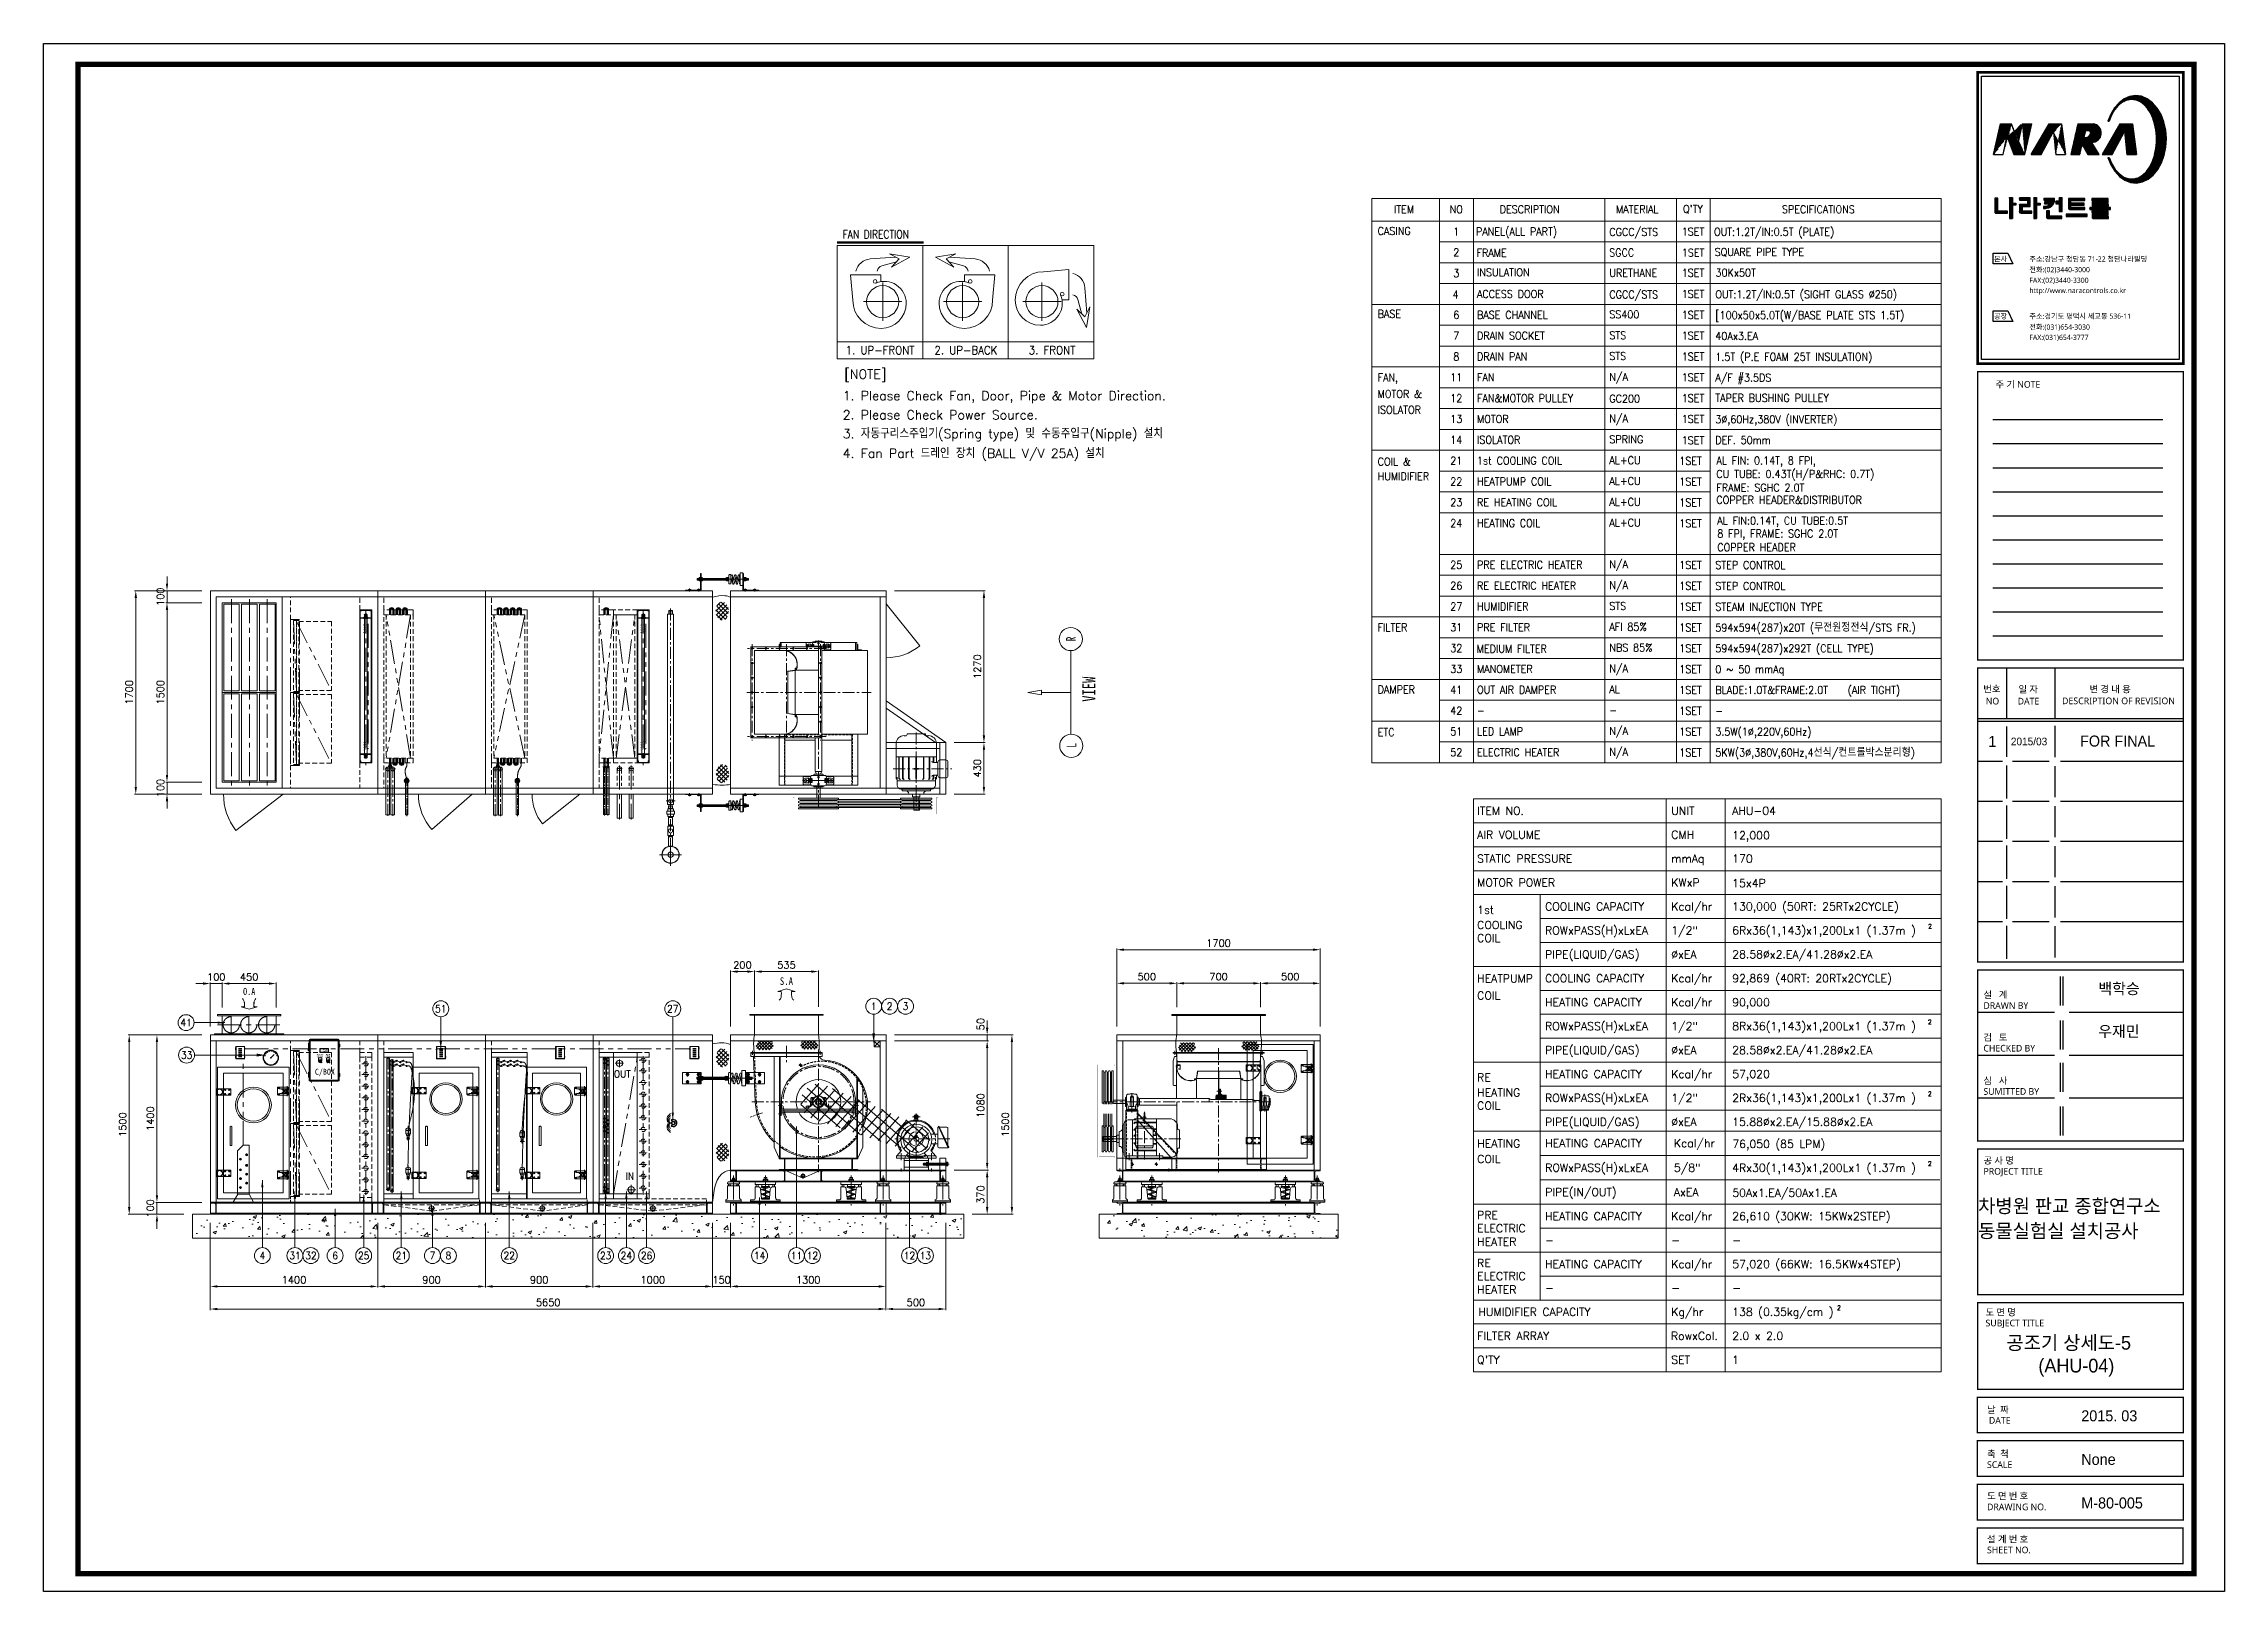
# Model space of a CAD drawing. Extents: x 14 to 18249, y -500 to 12444.
import ezdxf
from ezdxf.enums import TextEntityAlignment as Align

# ---------------------------------------------------------------- set-up
doc = ezdxf.new("R2010")
doc.units = 0
doc.header["$LTSCALE"] = 80
doc.header["$MEASUREMENT"] = 0
for name, pattern in [('CEN', [26, 20, -2, 2, -2]), ('CENTER', [2, 1.25, -0.25, 0.25, -0.25]), ('CENTER2', [1.125, 0.75, -0.125, 0.125, -0.125]), ('CENTERX2', [4, 2.5, -0.5, 0.5, -0.5]), ('CX2', [8.2, 0.2, -1, 6, -1]), ('H2', [4, 3, -1]), ('HID', [6, 4, -2]), ('HIDDEN', [0.375, 0.25, -0.125]), ('HIDDEN2', [0.1875, 0.125, -0.0625]), ('HIDDENX2', [0.75, 0.5, -0.25]), ('PHANTOM', [5, 2.5, -0.5, 0.5, -0.5, 0.5, -0.5]), ('PHANTOMX2', [5, 2.5, -0.5, 0.5, -0.5, 0.5, -0.5])]:
    doc.linetypes.add(name, pattern=pattern)
doc.layers.get('0').update_dxf_attribs({"linetype": 'CONTINUOUS', "lineweight": 18})
doc.layers.get('DEFPOINTS').update_dxf_attribs({"linetype": 'CONTINUOUS', "lineweight": 18})
for name, color, linetype, lineweight in [('1', 1, 'CONTINUOUS', 18), ('12', 1, 'CENTER', 18), ('2', 2, 'HIDDENX2', 18), ('3', 2, 'CONTINUOUS', 18), ('4', 4, 'PHANTOM', 18), ('6', 3, 'CX2', 18), ('9', 2, 'H2', 18), ('ACT', 7, 'CONTINUOUS', 18), ('B', 7, 'CONTINUOUS', 15), ('BASE', 7, 'CONTINUOUS', 18), ('C', 1, 'CENTER', 18), ('CEN', 1, 'CEN', 18), ('CENTER', 1, 'CENTER', 18), ('DIM', 4, 'CONTINUOUS', 18), ('FOM', 7, 'CONTINUOUS', 15), ('LIN', 2, 'CONTINUOUS', 18), ('NACHI', 16, 'CONTINUOUS', 18), ('NO', 2, 'CONTINUOUS', 18), ('OBJ', 7, 'CONTINUOUS', 18), ('P', 1, 'PHANTOM', 18), ('PHAN', 2, 'PHANTOM', 18), ('S', 3, 'CONTINUOUS', 18), ('SMS', 220, 'CONTINUOUS', 18), ('SOL-M-1', 4, 'CONTINUOUS', 18), ('THIN', 3, 'CONTINUOUS', 18)]:
    doc.layers.add(name, color=color, linetype=linetype, lineweight=lineweight)
doc.layers.add('FORM', color=7, linetype='CONTINUOUS')
doc.styles.add('GHD', font='')
doc.styles.add('GHS', font='romans', dxfattribs={"bigfont": 'ghs'})
doc.styles.add('GSC', font='romans.shx', dxfattribs={"width": 0.8, "height": 4, "bigfont": 'ghs.shx'})
doc.styles.add('ITALICT', font='TXT', dxfattribs={"width": 0.95, "height": 3})
doc.styles.add('ROMAND', font='TXT', dxfattribs={"height": 2.6})
doc.styles.add('ROMANS', font='romans', dxfattribs={"width": 0.8, "height": 3})
doc.styles.get("Standard").update_dxf_attribs({"font": 'txt.shx', "bigfont": '2hs.shx'})
doc.styles.add('STYLE1', font='malgun.ttf', dxfattribs={"height": 2.5})
doc.styles.add('굴림', font='')
doc.styles.get('GHD').set_extended_font_data('Dotum')
doc.styles.get('굴림').set_extended_font_data('Gulim')
doc.dimstyles.get("Standard").update_dxf_attribs({"dimscale": 0, "dimtxt": 60, "dimasz": 60, "dimexe": 10, "dimexo": 70, "dimgap": 25, "dimtad": 1, "dimdec": 0, "dimlfac": -1, "dimzin": 0, "dimdsep": 46, "dimtxsty": 'Standard', "dimcen": 0, "dimclrd": 1, "dimclre": 1, "dimadec": 0, "dimazin": 0, "dimtfac": 1, "dimtdec": 0, "dimtix": 1, "dimtmove": 1, "dimatfit": 2, "dimfxl": 0, "dimtolj": 1, "dimtzin": 0, "dimlwd": 5, "dimlwe": 5, "dimarcsym": 0})
pattern_1 = [(45, (-11.3759, -7.50065), (-0.171711214, 0.171711214), [])]

msp = doc.modelspace()

# ---------------------------------------------------------------- texts
at = {"style": 'ROMAND', "width": 0.7}
for s, p in [('R', (8644.7, 7445.2)), ('L', (8649, 6555.9))]:
    msp.add_text(s, height=81.1, rotation=90, dxfattribs=at).set_placement(p)
msp.add_text('VIEW', height=110.18, rotation=90, dxfattribs=at).set_placement((8808.9, 7044.6), align=Align.CENTER)
at = {"linetype": 'Continuous', "style": 'GHS'}
for s, height, p in [('ITEM NO.', 66.72, (12001.2, 5994.5)), ('UNIT', 66.72, (13624.3, 5994.5)), ('AHU-04', 66.72, (14133.9, 5994.5)), ('AIR VOLUME', 66.72, (12001.2, 5794.3)), ('CMH', 66.72, (13624.3, 5794.3)), ('12,000', 66.72, (14133.9, 5789.3)), ('STATIC PRESSURE', 66.719, (12001.2, 5594.2)), ('mmAq', 66.72, (13624.3, 5594.2)), ('170', 66.72, (14133.9, 5594.2)), ('MOTOR POWER', 66.719, (12001.2, 5394)), ('KWxP', 66.72, (13624.3, 5394)), ('15x4P', 66.72, (14133.9, 5389.3)), ('COOLING', 66.72, (12001.2, 5039.2)), ('1st', 66.72, (12001.2, 5165.4)), ('COOLING CAPACITY', 66.719, (12569.2, 5193.9)), ('Kcal/hr', 66.72, (13624.3, 5193.9)), ('130,000 (50RT: 25RTx2CYCLE)', 66.719, (14133.9, 5193.9)), ('COIL', 66.72, (12001.2, 4929.9)), ('ROWxPASS(H)xLxEA', 66.719, (12569.2, 4993.7)), ('1/2"', 66.72, (13624.3, 4993.7)), ('6Rx36(1,143)x1,200Lx1 (1.37m )', 66.719, (14133.9, 4993.7)), ('2', 37.4, (15772.1, 5043.3)), ('PIPE(LIQUID/GAS)', 66.719, (12569.2, 4793.5)), ('%%CxEA', 66.72, (13624.3, 4793.5)), ('28.58%%Cx2.EA/41.28%%Cx2.EA', 66.719, (14133.9, 4793.5)), ('HEATPUMP', 66.72, (12001.2, 4591.9)), ('COOLING CAPACITY', 66.719, (12569.2, 4593.4)), ('Kcal/hr', 66.72, (13624.3, 4593.4)), ('92,869 (40RT: 20RTx2CYCLE)', 66.719, (14133.9, 4593.4)), ('COIL', 66.72, (12001.2, 4449.4)), ('HEATING CAPACITY', 66.719, (12569.2, 4393.2)), ('Kcal/hr', 66.72, (13624.3, 4393.2)), ('90,000', 66.72, (14133.9, 4393.2)), ('ROWxPASS(H)xLxEA', 66.719, (12569.2, 4193.1)), ('1/2"', 66.72, (13624.3, 4193.1)), ('8Rx36(1,143)x1,200Lx1 (1.37m )', 66.719, (14133.9, 4193.1)), ('2', 37.4, (15769.9, 4242.7)), ('PIPE(LIQUID/GAS)', 66.719, (12569.2, 3992.9)), ('%%CxEA', 66.72, (13624.3, 3992.9)), ('28.58%%Cx2.EA/41.28%%Cx2.EA', 66.719, (14133.9, 3992.9)), ('RE', 66.72, (12001.2, 3764.3)), ('HEATING CAPACITY', 66.719, (12569.2, 3792.8)), ('Kcal/hr', 66.72, (13624.3, 3792.8)), ('57,020', 66.72, (14133.9, 3792.8)), ('HEATING', 66.72, (12001.2, 3638.1)), ('ROWxPASS(H)xLxEA', 66.719, (12569.2, 3592.6)), ('1/2"', 66.72, (13624.3, 3592.6)), ('2Rx36(1,143)x1,200Lx1 (1.37m )', 66.719, (14133.9, 3592.6)), ('2', 37.4, (15769.9, 3642.2)), ('COIL', 66.72, (12001.2, 3528.8)), ('PIPE(LIQUID/GAS)', 66.719, (12569.2, 3392.4)), ('15.88%%Cx2.EA/15.88%%Cx2.EA', 66.719, (14133.9, 3392.4)), ('%%CxEA', 66.72, (13624.3, 3392.4)), ('Kcal/hr', 66.72, (13646.4, 3213.8)), ('76,050 (85 LPM)', 66.719, (14134.8, 3207.9)), ('COIL', 66.72, (12001.9, 3082.4)), ('HEATING', 66.72, (12001.9, 3211.2)), ('HEATING CAPACITY', 66.719, (12570.1, 3213.8)), ('ROWxPASS(H)xLxEA', 66.719, (12570.1, 3009.6)), ('5/8"', 66.72, (13646.4, 3009.6)), ('4Rx30(1,143)x1,200Lx1 (1.37m )', 66.719, (14133.9, 3008.2)), ('2', 37.4, (15769.9, 3057.9)), ('PIPE(IN/OUT)', 66.719, (12570.1, 2805.4)), ('AxEA', 66.72, (13646.4, 2805.4)), ('50Ax1.EA/50Ax1.EA', 66.719, (14134.8, 2799.5)), ('PRE', 66.72, (12001.2, 2612.8)), ('ELECTRIC', 66.72, (12001.2, 2503.1)), ('HEATING CAPACITY', 66.719, (12569.2, 2603.9)), ('Kcal/hr', 66.72, (13624.3, 2603.9)), ('26,610 (30KW: 15KWx2STEP)', 66.719, (14133.9, 2603.9)), ('HEATER', 66.72, (12001.2, 2390)), ('-', 66.7, (12569.2, 2403.7)), ('-', 66.7, (13624.3, 2403.7)), ('-', 66.7, (14133.9, 2403.7)), ('RE', 66.72, (12001.2, 2212.5)), ('HEATING CAPACITY', 66.719, (12569.2, 2203.6)), ('Kcal/hr', 66.72, (13624.3, 2203.6)), ('57,020 (66KW: 16.5KWx4STEP)', 66.719, (14133.9, 2203.6)), ('ELECTRIC', 66.72, (12001.2, 2102.7)), ('HEATER', 66.72, (12001.2, 1989.7)), ('-', 66.7, (12569.2, 2003.4)), ('-', 66.7, (13624.3, 2003.4)), ('-', 66.7, (14133.9, 2003.4)), ('HUMIDIFIER CAPACITY', 66.719, (12011.6, 1803.3)), ('Kg/hr', 66.72, (13624.3, 1803.3)), ('138 (0.35kg/cm )', 66.719, (14133.9, 1803.3)), ('2', 37.4, (15010.8, 1852.5)), ('FILTER ARRAY', 66.719, (12001.2, 1603.1)), ('RowxCol.', 66.72, (13621.7, 1602.7)), ('2.0 x 2.0', 66.72, (14133.9, 1603.1)), ("Q'TY", 66.72, (12001.2, 1403)), ('SET', 66.72, (13624.3, 1403)), ('1', 66.7, (14133.9, 1403))]:
    msp.add_text(s, height=height, dxfattribs=at).set_placement(p)
at = {"style": 'GSC', "width": 0.9}
for s, height, p in [('51', 61.37, (3335.4, 4371.8)), ('27', 61.37, (5275.3, 4371.8)), ('1', 61.4, (6955.2, 4392.8)), ('2', 61.4, (7088.4, 4392.8)), ('3', 61.4, (7221.6, 4392.8)), ('41', 61.37, (1205.5, 4256)), ('33', 61.37, (1209.8, 3984.8)), ('OUT', 60.71, (4853.2, 3826.6)), ('IN', 60.71, (4916.2, 2972.8)), ('4', 61.4, (1843.2, 2307.6)), ('31', 61.37, (2115.8, 2307.6)), ('32', 61.37, (2249, 2307.6)), ('6', 61.4, (2451.7, 2307.6)), ('25', 61.37, (2690.5, 2307.6)), ('21', 61.37, (3005.4, 2307.6)), ('7', 61.4, (3265.7, 2307.6)), ('8', 61.4, (3398.9, 2307.6)), ('22', 61.37, (3907.6, 2307.6)), ('23', 61.37, (4713.9, 2307.6)), ('24', 61.37, (4887.1, 2307.6)), ('26', 61.37, (5056.1, 2307.6)), ('14', 61.37, (6001.1, 2307.6)), ('11', 61.37, (6309.8, 2307.6)), ('12', 61.37, (6443, 2307.6)), ('12', 61.37, (7254.7, 2307.6)), ('13', 61.37, (7387.9, 2307.6))]:
    msp.add_text(s, height=height, dxfattribs=at).set_placement(p, align=Align.MIDDLE)
at = {"layer": 'DIM', "style": 'GSC', "width": 0.9}
for s, height, p in [('ITEM', 65.32, (11389.1, 11058.1)), ('NO', 65.32, (11826.3, 11058.1)), ('DESCRIPTION', 65.324, (12440.3, 11058.1)), ('MATERIAL', 65.32, (13340.1, 11058.1)), ("Q'TY", 65.32, (13806.2, 11058.1)), ('SPECIFICATIONS', 65.324, (14854.1, 11058.1)), ('1', 65.3, (11826.3, 10871.8)), ('1SET', 65.32, (13806.2, 10871.1)), ('2', 65.3, (11826.3, 10697.6)), ('1SET', 65.32, (13806.6, 10695.8)), ('3', 65.3, (11826.3, 10523.4)), ('1SET', 65.32, (13806.3, 10526.6)), ('4', 65.3, (11820, 10345.2)), ('1SET', 65.32, (13806.2, 10349.2)), ('7', 65.3, (11826.3, 10000.8)), ('6', 65.3, (11826.3, 10175)), ('1SET', 65.32, (13806.2, 10175)), ('1SET', 65.32, (13806.2, 10000.8)), ('1. UP-FRONT', 69.743, (7008.4, 9879.8)), ('2. UP-BACK', 69.74, (7726.5, 9879.8)), ('3. FRONT', 69.74, (8446.4, 9879.8)), ('8', 65.3, (11826.3, 9826.6)), ('1SET', 65.32, (13806.2, 9826.6)), ('11', 65.32, (11826.3, 9652.4)), ('1SET', 65.32, (13806.2, 9652.4)), ('12', 65.32, (11826.3, 9478.5)), ('1SET', 65.32, (13806.2, 9478.5)), ('13', 65.32, (11826.3, 9304)), ('1SET', 65.32, (13806.2, 9304)), ('14', 65.32, (11826.3, 9129.8)), ('1SET', 65.32, (13806.2, 9125.7)), ('21', 65.32, (11826.3, 8955.6)), ('22', 65.32, (11826.3, 8781.4)), ('23', 65.32, (11826.3, 8607.2)), ('24', 65.32, (11826.3, 8433)), ('25', 65.32, (11826.3, 8084.6)), ('26', 65.32, (11826.3, 7910.4)), ('27', 65.32, (11826.3, 7736.2)), ('31', 65.32, (11826.3, 7562.1)), ('32', 65.32, (11826.3, 7387.9)), ('33', 65.32, (11826.3, 7213.7)), ('41', 65.32, (11826.3, 7039.5)), ('42', 65.32, (11826.3, 6865.3)), ('51', 65.32, (11826.3, 6691.1)), ('52', 65.32, (11826.3, 6516.9))]:
    msp.add_text(s, height=height, dxfattribs=at).set_placement(p, align=Align.MIDDLE)
at = {"layer": 'DIM'}
for s, height, style, width, p in [('FAN DIRECTION', 69.743, 'ROMANS', 0.8, (6695, 10814.2)), ('CASING', 65.32, 'GSC', 0.9, (11168.9, 10843.6)), ('PANEL(ALL PART)', 65.324, 'GSC', 0.9, (11991.7, 10839.3)), ('CGCC/STS', 65.32, 'GSC', 0.9, (13106.4, 10835.6)), ('OUT:1.2T/IN:0.5T (PLATE)', 65.324, 'GSC', 0.9, (13981.6, 10836.9)), ('FRAME', 65.32, 'GSC', 0.9, (11996.7, 10661.3)), ('SGCC', 65.32, 'GSC', 0.9, (13105, 10663.7)), ('SQUARE PIPE TYPE', 65.324, 'GSC', 0.9, (13986.8, 10668.6)), ('INSULATION', 65.32, 'GSC', 0.9, (11999, 10497.5)), ('URETHANE', 65.32, 'GSC', 0.9, (13106.2, 10493.5)), ('30Kx50T', 65.32, 'GSC', 0.9, (13994.2, 10495.3)), ('BASE', 65.32, 'GSC', 0.9, (11168.9, 10150.9)), ('ACCESS DOOR', 65.324, 'GSC', 0.9, (12000, 10316.7)), ('CGCC/STS', 65.32, 'GSC', 0.9, (13106.4, 10313)), ('OUT:1.2T/IN:0.5T (SIGHT GLASS %%C250)', 65.324, 'GSC', 0.9, (13992.8, 10314.3)), ('[100x50x5.0T(W/BASE PLATE STS 1.5T)', 65.324, 'GSC', 0.9, (13992.8, 10140.1)), ('BASE CHANNEL', 65.324, 'GSC', 0.9, (12000, 10142.5)), ('DRAIN SOCKET', 65.324, 'GSC', 0.9, (12000, 9968.3)), ('SS400', 65.32, 'GSC', 0.9, (13106.4, 10146.3)), ('STS', 65.32, 'GSC', 0.9, (13106.4, 9972.1)), ('40Ax3.EA', 65.32, 'GSC', 0.9, (13992.8, 9965.9)), ('DRAIN PAN', 65.32, 'GSC', 0.9, (12000, 9794.1)), ('STS', 65.32, 'GSC', 0.9, (13106.4, 9797.9)), ('1.5T (P.E FOAM 25T INSULATION)', 65.324, 'GSC', 0.9, (13992.8, 9791.7)), ('FAN,', 65.32, 'GSC', 0.9, (11168.9, 9618.9)), ('FAN', 65.32, 'GSC', 0.9, (12000, 9619.9)), ('N/A', 65.32, 'GSC', 0.9, (13106.4, 9623.7)), ('A/F #3.5DS', 65.32, 'GSC', 0.9, (13992.8, 9617.5)), ('MOTOR &', 65.32, 'GSC', 0.9, (11168.9, 9480.9)), ('FAN&MOTOR PULLEY', 65.324, 'GSC', 0.9, (12000, 9445.7)), ('GC200', 65.32, 'GSC', 0.9, (13106.4, 9441.9)), ('TAPER BUSHING PULLEY', 65.324, 'GSC', 0.9, (13992.8, 9448.1)), ('ISOLATOR', 65.32, 'GSC', 0.9, (11168.9, 9348.2)), ('MOTOR', 65.32, 'GSC', 0.9, (12000, 9271.5)), ('N/A', 65.32, 'GSC', 0.9, (13106.4, 9275.3)), ('3%%C,60Hz,380V (INVERTER)', 65.324, 'GSC', 0.9, (13992.8, 9269.2)), ('ISOLATOR', 65.32, 'GSC', 0.9, (12000, 9097.3)), ('SPRING', 65.32, 'GSC', 0.9, (13106.4, 9101.1)), ('DEF. 50mm', 65.32, 'GSC', 0.9, (13992.8, 9095)), ('COIL &', 65.32, 'GSC', 0.9, (11168.9, 8914.5)), ('1st COOLING COIL', 65.324, 'GSC', 0.9, (12000, 8923.2)), ('AL+CU', 65.32, 'GSC', 0.9, (13106.4, 8926.9)), ('1SET', 65.32, 'GSC', 0.9, (13690.9, 8921.5)), ('AL FIN: 0.14T, 8 FPI,', 65.324, 'GSC', 0.9, (14001.6, 8924.2)), ('HUMIDIFIER', 65.32, 'GSC', 0.9, (11168.9, 8792.5)), ('HEATPUMP COIL', 65.324, 'GSC', 0.9, (12000, 8749)), ('AL+CU', 65.32, 'GSC', 0.9, (13106.4, 8752.7)), ('1SET', 65.32, 'GSC', 0.9, (13690.9, 8747.3)), ('CU TUBE: 0.43T(H/P&RHC: 0.7T)', 65.324, 'GSC', 0.9, (14001.6, 8811.8)), ('FRAME: SGHC 2.0T', 65.324, 'GSC', 0.9, (14001.6, 8698.1)), ('RE HEATING COIL', 65.324, 'GSC', 0.9, (12000, 8574.8)), ('AL+CU', 65.32, 'GSC', 0.9, (13106.4, 8578.5)), ('1SET', 65.32, 'GSC', 0.9, (13690.9, 8573.1)), ('COPPER HEADER&DISTRIBUTOR', 65.324, 'GSC', 0.9, (14001.6, 8595.3)), ('HEATING COIL', 65.324, 'GSC', 0.9, (12000, 8400.6)), ('AL+CU', 65.32, 'GSC', 0.9, (13106.4, 8404.4)), ('1SET', 65.32, 'GSC', 0.9, (13690.9, 8398.9)), ('AL FIN:0.14T, CU TUBE:0.5T', 65.324, 'GSC', 0.9, (14008.9, 8421.6)), ('8 FPI, FRAME: SGHC 2.0T', 65.324, 'GSC', 0.9, (14008.9, 8313.6)), ('COPPER HEADER', 65.324, 'GSC', 0.9, (14008.9, 8199.4)), ('PRE ELECTRIC HEATER', 65.324, 'GSC', 0.9, (12000, 8052.2)), ('N/A', 65.32, 'GSC', 0.9, (13106.4, 8056)), ('1SET', 65.32, 'GSC', 0.9, (13690.9, 8050.6)), ('STEP CONTROL', 65.324, 'GSC', 0.9, (13992.8, 8049.8)), ('RE ELECTRIC HEATER', 65.324, 'GSC', 0.9, (12000, 7878)), ('N/A', 65.32, 'GSC', 0.9, (13106.4, 7881.8)), ('1SET', 65.32, 'GSC', 0.9, (13690.9, 7876.4)), ('STEP CONTROL', 65.324, 'GSC', 0.9, (13992.8, 7875.6)), ('HUMIDIFIER', 65.32, 'GSC', 0.9, (12000, 7703.8)), ('STS', 65.32, 'GSC', 0.9, (13106.4, 7707.6)), ('1SET', 65.32, 'GSC', 0.9, (13690.9, 7702.2)), ('STEAM INJECTION TYPE', 65.324, 'GSC', 0.9, (13992.8, 7701.4)), ('FILTER', 65.32, 'GSC', 0.9, (11168.9, 7528.1)), ('PRE FILTER', 65.32, 'GSC', 0.9, (12000, 7529.6)), ('AFI 85%', 65.32, 'GSC', 0.9, (13106.4, 7533.4)), ('1SET', 65.32, 'GSC', 0.9, (13690.9, 7528)), ('594x594(287)x20T (무전원정전식/STS FR.)', 65.324, 'GSC', 0.9, (13992.8, 7527.2)), ('MEDIUM FILTER', 65.324, 'GSC', 0.9, (11997.1, 7349.9)), ('NBS 85%', 65.32, 'GSC', 0.9, (13106.4, 7359.2)), ('1SET', 65.32, 'GSC', 0.9, (13690.9, 7353.8)), ('594x594(287)x292T (CELL TYPE)', 65.324, 'GSC', 0.9, (13992.8, 7353)), ('MANOMETER', 65.32, 'GSC', 0.9, (12000, 7181.2)), ('N/A', 65.32, 'GSC', 0.9, (13106.4, 7185)), ('1SET', 65.32, 'GSC', 0.9, (13690.9, 7179.6)), ('0 ~ 50 mmAq', 65.324, 'GSC', 0.9, (13992.8, 7178.8)), ('DAMPER', 65.32, 'GSC', 0.9, (11168.9, 7009.2)), ('OUT AIR DAMPER', 65.324, 'GSC', 0.9, (12000, 7007)), ('AL', 65.32, 'GSC', 0.9, (13106.4, 7010.8)), ('1SET', 65.32, 'GSC', 0.9, (13690.9, 7005.4)), ('BLADE:1.0T&FRAME:2.0T', 65.324, 'GSC', 0.9, (13992.8, 7004.6)), ('(AIR TIGHT)', 65.324, 'GSC', 0.9, (15099.9, 7004.6)), ('-', 65.3, 'GSC', 0.9, (12000, 6832.8)), ('-', 65.3, 'GSC', 0.9, (13106.4, 6836.6)), ('1SET', 65.32, 'GSC', 0.9, (13690.9, 6831.2)), ('-', 65.3, 'GSC', 0.9, (13992.8, 6830.4)), ('ETC', 65.32, 'GSC', 0.9, (11168.9, 6652.1)), ('LED LAMP', 65.32, 'GSC', 0.9, (12000, 6658.6)), ('N/A', 65.32, 'GSC', 0.9, (13106.4, 6662.4)), ('N/A', 65.32, 'GSC', 0.9, (13106.4, 6488.2)), ('1SET', 65.32, 'GSC', 0.9, (13690.9, 6657)), ('3.5W(1%%C,220V,60Hz)', 65.324, 'GSC', 0.9, (13992.8, 6656.2)), ('ELECTRIC HEATER', 65.324, 'GSC', 0.9, (12000, 6484.4)), ('1SET', 65.32, 'GSC', 0.9, (13690.9, 6482.8)), ('5KW(3%%C,380V,60Hz,4선식/컨트롤박스분리형)', 65.324, 'GSC', 0.9, (13992.8, 6482))]:
    msp.add_text(s, height=height, dxfattribs=dict(at, style=style, width=width)).set_placement(p)
at = {"layer": 'DIM', "style": 'GHS'}
for s, height, p in [('[NOTE]', 76.39, (6710.4, 9641.1)), ('1. Please Check Fan, Door, Pipe & Motor Direction.', 76.385, (6696.5, 9461.6)), ('2. Please Check Power Source.', 76.385, (6696.5, 9301.2)), ('3. 자동구리스주입기(Spring type) 및 수동주입구(Nipple) 설치', 76.385, (6696.5, 9143.7)), ('4. Fan Part 드레인 장치 (BALL V/V 25A) 설치', 76.385, (6696.5, 8978.9))]:
    msp.add_text(s, height=height, dxfattribs=at).set_placement(p)
at = {"layer": 'DIM', "color": 4, "linetype": 'ByBlock', "style": 'ITALICT', "width": 0.85}
for s, height, p in [('S.A', 63.55, (6225.4, 4603.4)), ('O.A', 59.15, (1733.4, 4516.9))]:
    msp.add_text(s, height=height, dxfattribs=at).set_placement(p, align=Align.MIDDLE_CENTER)

# ---------------------------------------------------------------- blocks, each defined once
blk = doc.blocks.new('*D13')
at = {"color": 1, "linetype": 'Continuous', "lineweight": 5}
for p, q in [((8989, 4223), (8989, 4876)), ((10629, 4866), (9049, 4866)), ((10689, 4223), (10689, 4876))]:
    blk.add_line(p, q, dxfattribs=at)
at = {"color": 1, "linetype": 'Continuous'}
for points in [[(9049, 4876), (9049, 4856), (8989, 4866)], [(10629, 4876), (10629, 4856), (10689, 4866)]]:
    blk.add_solid(points, dxfattribs=at)
at = {"layer": 'DEFPOINTS', "color": 0, "linetype": 'Continuous'}
for p in [(8989, 4866), (8989, 4153), (10689, 4153)]:
    blk.add_point(p, dxfattribs=at)
at = {"color": 0, "linetype": 'Continuous', "insert": (9839, 4921), "char_height": 60, "attachment_point": 5}
blk.add_mtext('\\A1;1700', dxfattribs=at)
blk = doc.blocks.new('*D14')
at = {"color": 1, "linetype": 'Continuous', "lineweight": 5}
for p, q in [((7628, 3023), (7914, 3023)), ((7904, 2713), (7904, 2963)), ((7778, 2653), (7914, 2653))]:
    blk.add_line(p, q, dxfattribs=at)
at = {"color": 1, "linetype": 'Continuous'}
for points in [[(7894, 2963), (7914, 2963), (7904, 3023)], [(7894, 2713), (7914, 2713), (7904, 2653)]]:
    blk.add_solid(points, dxfattribs=at)
at = {"layer": 'DEFPOINTS', "color": 0, "linetype": 'Continuous'}
for p in [(7558, 3023), (7904, 3023), (7708, 2653)]:
    blk.add_point(p, dxfattribs=at)
at = {"color": 0, "linetype": 'Continuous', "insert": (7849, 2818), "char_height": 60, "attachment_point": 5, "rotation": 90}
blk.add_mtext('\\A1;370', dxfattribs=at)
blk = doc.blocks.new('*D15')
at = {"color": 1, "linetype": 'Continuous', "lineweight": 5}
for p, q in [((7128, 4103), (7914, 4103)), ((7904, 3083), (7904, 4043)), ((7628, 3023), (7914, 3023))]:
    blk.add_line(p, q, dxfattribs=at)
at = {"color": 1, "linetype": 'Continuous'}
for points in [[(7894, 4043), (7914, 4043), (7904, 4103)], [(7894, 3083), (7914, 3083), (7904, 3023)]]:
    blk.add_solid(points, dxfattribs=at)
at = {"layer": 'DEFPOINTS', "color": 0, "linetype": 'Continuous'}
for p in [(7058, 4103), (7904, 4103), (7558, 3023)]:
    blk.add_point(p, dxfattribs=at)
at = {"color": 0, "linetype": 'Continuous', "insert": (7849, 3563), "char_height": 60, "attachment_point": 5, "rotation": 90}
blk.add_mtext('\\A1;1080', dxfattribs=at)
blk = doc.blocks.new('*D16')
at = {"color": 1, "linetype": 'Continuous', "lineweight": 5}
for p, q in [((7904, 4213), (7904, 4273)), ((7128, 4153), (7914, 4153)), ((7128, 4103), (7914, 4103)), ((7904, 4103), (7904, 4153)), ((7904, 4043), (7904, 3983))]:
    blk.add_line(p, q, dxfattribs=at)
at = {"color": 1, "linetype": 'Continuous'}
for points in [[(7894, 4213), (7914, 4213), (7904, 4153)], [(7894, 4043), (7914, 4043), (7904, 4103)]]:
    blk.add_solid(points, dxfattribs=at)
at = {"layer": 'DEFPOINTS', "color": 0, "linetype": 'Continuous'}
for p in [(7058, 4153), (7058, 4103), (7904, 4153)]:
    blk.add_point(p, dxfattribs=at)
at = {"color": 0, "linetype": 'Continuous', "insert": (7849, 4243), "char_height": 60, "attachment_point": 5, "rotation": 90}
blk.add_mtext('\\A1;50', dxfattribs=at)
blk = doc.blocks.new('*D17')
at = {"color": 1, "linetype": 'Continuous', "lineweight": 5}
for p, q in [((7128, 4153), (8121, 4153)), ((8111, 2713), (8111, 4093)), ((7778, 2653), (8121, 2653))]:
    blk.add_line(p, q, dxfattribs=at)
at = {"color": 1, "linetype": 'Continuous'}
for points in [[(8101, 4093), (8121, 4093), (8111, 4153)], [(8101, 2713), (8121, 2713), (8111, 2653)]]:
    blk.add_solid(points, dxfattribs=at)
at = {"layer": 'DEFPOINTS', "color": 0, "linetype": 'Continuous'}
for p in [(7058, 4153), (8111, 4153), (7708, 2653)]:
    blk.add_point(p, dxfattribs=at)
at = {"color": 0, "linetype": 'Continuous', "insert": (8056, 3403), "char_height": 60, "attachment_point": 5, "rotation": 90}
blk.add_mtext('\\A1;1500', dxfattribs=at)
blk = doc.blocks.new('*D5')
at = {"color": 1, "linetype": 'Continuous', "lineweight": 5}
for p, q in [((8989, 4223), (8989, 4595)), ((9049, 4585), (9429, 4585)), ((9489, 4386), (9489, 4595))]:
    blk.add_line(p, q, dxfattribs=at)
at = {"color": 1, "linetype": 'Continuous'}
for points in [[(9049, 4595), (9049, 4575), (8989, 4585)], [(9429, 4595), (9429, 4575), (9489, 4585)]]:
    blk.add_solid(points, dxfattribs=at)
at = {"layer": 'DEFPOINTS', "color": 0, "linetype": 'Continuous'}
for p in [(9489, 4585), (9489, 4316), (8989, 4153)]:
    blk.add_point(p, dxfattribs=at)
at = {"color": 0, "linetype": 'Continuous', "insert": (9239, 4640), "char_height": 60, "attachment_point": 5}
blk.add_mtext('\\A1;500', dxfattribs=at)
blk = doc.blocks.new('*D6')
at = {"color": 1, "linetype": 'Continuous', "lineweight": 5}
for p, q in [((9489, 4386), (9489, 4595)), ((9549, 4585), (10129, 4585)), ((10189, 4386), (10189, 4595))]:
    blk.add_line(p, q, dxfattribs=at)
at = {"color": 1, "linetype": 'Continuous'}
for points in [[(9549, 4595), (9549, 4575), (9489, 4585)], [(10129, 4595), (10129, 4575), (10189, 4585)]]:
    blk.add_solid(points, dxfattribs=at)
at = {"layer": 'DEFPOINTS', "color": 0, "linetype": 'Continuous'}
for p in [(10189, 4585), (9489, 4316), (10189, 4316)]:
    blk.add_point(p, dxfattribs=at)
at = {"color": 0, "linetype": 'Continuous', "insert": (9839, 4640), "char_height": 60, "attachment_point": 5}
blk.add_mtext('\\A1;700', dxfattribs=at)
blk = doc.blocks.new('*D7')
at = {"color": 1, "linetype": 'Continuous', "lineweight": 5}
for p, q in [((5608, 2583), (5608, 2040)), ((5758, 2583), (5758, 2040)), ((5548, 2050), (5488, 2050)), ((5608, 2050), (5758, 2050)), ((5818, 2050), (5878, 2050))]:
    blk.add_line(p, q, dxfattribs=at)
at = {"color": 1, "linetype": 'Continuous'}
for points in [[(5548, 2060), (5548, 2040), (5608, 2050)], [(5818, 2060), (5818, 2040), (5758, 2050)]]:
    blk.add_solid(points, dxfattribs=at)
at = {"layer": 'DEFPOINTS', "color": 0, "linetype": 'Continuous'}
for p in [(5608, 2653), (5758, 2653), (5758, 2050)]:
    blk.add_point(p, dxfattribs=at)
at = {"color": 0, "linetype": 'Continuous', "insert": (5683, 2105), "char_height": 60, "attachment_point": 5}
blk.add_mtext('\\A1;150', dxfattribs=at)
blk = doc.blocks.new('*D8')
at = {"color": 1, "linetype": 'Continuous', "lineweight": 5}
for p, q in [((7058, 2583), (7058, 1851)), ((7558, 2583), (7558, 1851)), ((7118, 1861), (7498, 1861))]:
    blk.add_line(p, q, dxfattribs=at)
at = {"color": 1, "linetype": 'Continuous'}
for points in [[(7118, 1871), (7118, 1851), (7058, 1861)], [(7498, 1871), (7498, 1851), (7558, 1861)]]:
    blk.add_solid(points, dxfattribs=at)
at = {"layer": 'DEFPOINTS', "color": 0, "linetype": 'Continuous'}
for p in [(7058, 2653), (7558, 2653), (7558, 1861)]:
    blk.add_point(p, dxfattribs=at)
at = {"color": 0, "linetype": 'Continuous', "insert": (7308, 1916), "char_height": 60, "attachment_point": 5}
blk.add_mtext('\\A1;500', dxfattribs=at)
blk = doc.blocks.new('*D9')
at = {"color": 1, "linetype": 'Continuous', "lineweight": 5}
for p, q in [((1408, 2583), (1408, 2040)), ((2808, 2583), (2808, 2040)), ((1468, 2050), (2748, 2050))]:
    blk.add_line(p, q, dxfattribs=at)
at = {"color": 1, "linetype": 'Continuous'}
for points in [[(1468, 2060), (1468, 2040), (1408, 2050)], [(2748, 2060), (2748, 2040), (2808, 2050)]]:
    blk.add_solid(points, dxfattribs=at)
at = {"layer": 'DEFPOINTS', "color": 0, "linetype": 'Continuous'}
for p in [(1408, 2653), (2808, 2653), (2808, 2050)]:
    blk.add_point(p, dxfattribs=at)
at = {"color": 0, "linetype": 'Continuous', "insert": (2108, 2105), "char_height": 60, "attachment_point": 5}
blk.add_mtext('\\A1;1400', dxfattribs=at)
blk = doc.blocks.new('*D10')
at = {"layer": 'ACT', "color": 1, "linetype": 'Continuous', "lineweight": 5}
for p, q in [((7628, 6598), (7887, 6598)), ((7877, 6538), (7877, 6228)), ((7628, 6168), (7887, 6168))]:
    blk.add_line(p, q, dxfattribs=at)
at = {"layer": 'ACT', "color": 1, "linetype": 'Continuous'}
for points in [[(7867, 6538), (7887, 6538), (7877, 6598)], [(7867, 6228), (7887, 6228), (7877, 6168)]]:
    blk.add_solid(points, dxfattribs=at)
at = {"layer": 'DEFPOINTS', "color": 0, "linetype": 'Continuous'}
for p in [(7558, 6598), (7558, 6168), (7877, 6168)]:
    blk.add_point(p, dxfattribs=at)
at = {"layer": 'ACT', "color": 0, "linetype": 'Continuous', "insert": (7822, 6383), "char_height": 60, "attachment_point": 5, "rotation": 90}
blk.add_mtext('\\A1;430', dxfattribs=at)
blk = doc.blocks.new('*D11')
at = {"color": 1, "linetype": 'Continuous', "lineweight": 5}
for p, q in [((1408, 2583), (1408, 1851)), ((7058, 2583), (7058, 1851)), ((1468, 1861), (6998, 1861))]:
    blk.add_line(p, q, dxfattribs=at)
at = {"color": 1, "linetype": 'Continuous'}
for points in [[(1468, 1871), (1468, 1851), (1408, 1861)], [(6998, 1871), (6998, 1851), (7058, 1861)]]:
    blk.add_solid(points, dxfattribs=at)
at = {"layer": 'DEFPOINTS', "color": 0, "linetype": 'Continuous'}
for p in [(1408, 2653), (7058, 2653), (7058, 1861)]:
    blk.add_point(p, dxfattribs=at)
at = {"color": 0, "linetype": 'Continuous', "insert": (4233, 1916), "char_height": 60, "attachment_point": 5}
blk.add_mtext('\\A1;5650', dxfattribs=at)
blk = doc.blocks.new('*D12')
at = {"color": 1, "linetype": 'Continuous', "lineweight": 5}
for p, q in [((1508, 4383), (1508, 4593)), ((1898, 4583), (1568, 4583)), ((1958, 4383), (1958, 4593))]:
    blk.add_line(p, q, dxfattribs=at)
at = {"color": 1, "linetype": 'Continuous'}
for points in [[(1568, 4593), (1568, 4573), (1508, 4583)], [(1898, 4593), (1898, 4573), (1958, 4583)]]:
    blk.add_solid(points, dxfattribs=at)
at = {"layer": 'DEFPOINTS', "color": 0, "linetype": 'Continuous'}
for p in [(1508, 4583), (1508, 4313), (1958, 4313)]:
    blk.add_point(p, dxfattribs=at)
at = {"color": 0, "linetype": 'Continuous', "insert": (1733, 4638), "char_height": 60, "attachment_point": 5}
blk.add_mtext('\\A1;450', dxfattribs=at)
blk = doc.blocks.new('*D2')
at = {"color": 1, "linetype": 'Continuous', "lineweight": 5}
for p, q in [((7128, 7868), (7887, 7868)), ((7877, 7808), (7877, 6658)), ((7628, 6598), (7887, 6598))]:
    blk.add_line(p, q, dxfattribs=at)
at = {"color": 1, "linetype": 'Continuous'}
for points in [[(7867, 7808), (7887, 7808), (7877, 7868)], [(7867, 6658), (7887, 6658), (7877, 6598)]]:
    blk.add_solid(points, dxfattribs=at)
at = {"layer": 'DEFPOINTS', "color": 0, "linetype": 'Continuous'}
for p in [(7058, 7868), (7558, 6598), (7877, 6598)]:
    blk.add_point(p, dxfattribs=at)
at = {"color": 0, "linetype": 'Continuous', "insert": (7822, 7233), "char_height": 60, "attachment_point": 5, "rotation": 90}
blk.add_mtext('\\A1;1270', dxfattribs=at)
blk = doc.blocks.new('*D3')
at = {"color": 1, "linetype": 'Continuous', "lineweight": 5}
for p, q in [((1338, 2753), (952, 2753)), ((962, 2813), (962, 2873)), ((962, 2653), (962, 2753)), ((1188, 2653), (952, 2653)), ((962, 2593), (962, 2533))]:
    blk.add_line(p, q, dxfattribs=at)
at = {"color": 1, "linetype": 'Continuous'}
for points in [[(952, 2813), (972, 2813), (962, 2753)], [(952, 2593), (972, 2593), (962, 2653)]]:
    blk.add_solid(points, dxfattribs=at)
at = {"layer": 'DEFPOINTS', "color": 0, "linetype": 'Continuous'}
for p in [(962, 2753), (1408, 2753), (1258, 2653)]:
    blk.add_point(p, dxfattribs=at)
at = {"color": 0, "linetype": 'Continuous', "insert": (907, 2703), "char_height": 60, "attachment_point": 5, "rotation": 90}
blk.add_mtext('\\A1;100', dxfattribs=at)
blk = doc.blocks.new('*D4')
at = {"color": 1, "linetype": 'Continuous', "lineweight": 5}
for p, q in [((1338, 4153), (952, 4153)), ((962, 2813), (962, 4093)), ((1338, 2753), (952, 2753))]:
    blk.add_line(p, q, dxfattribs=at)
at = {"color": 1, "linetype": 'Continuous'}
for points in [[(952, 4093), (972, 4093), (962, 4153)], [(952, 2813), (972, 2813), (962, 2753)]]:
    blk.add_solid(points, dxfattribs=at)
at = {"layer": 'DEFPOINTS', "color": 0, "linetype": 'Continuous'}
for p in [(962, 4153), (1408, 4153), (1408, 2753)]:
    blk.add_point(p, dxfattribs=at)
at = {"color": 0, "linetype": 'Continuous', "insert": (907, 3453), "char_height": 60, "attachment_point": 5, "rotation": 90}
blk.add_mtext('\\A1;1400', dxfattribs=at)
blk = doc.blocks.new('A$C25B1713D')
for p, q in [((11, 118), (26, 112)), ((25, 143), (38, 133)), ((48, 162), (56, 148)), ((75, 172), (78, 156)), ((93, 91), (126, 128)), ((104, 172), (101, 156)), ((131, 162), (123, 148)), ((153, 143), (141, 133)), ((168, 118), (153, 112))]:
    blk.add_line(p, q)
for radius in [89.3, 83.5, 4.57]:
    blk.add_circle((89, 89), radius)
blk = doc.blocks.new('COIL-UP')
at = {"color": 2, "ltscale": 30}
for p, q in [((47, 1280), (47, 1240)), ((60, 1280), (60, 1240)), ((75, 1280), (75, 1240)), ((88, 1280), (88, 1240)), ((102, 1280), (102, 1240)), ((115, 1280), (115, 1240)), ((130, 1280), (130, 1240)), ((143, 1280), (143, 1240)), ((157, 1280), (157, 1240)), ((170, 1280), (170, 1240)), ((185, 1280), (185, 1240)), ((198, 1280), (198, 1240)), ((212, 1280), (212, 1240)), ((225, 1280), (225, 1240)), ((240, 1280), (240, 1240)), ((253, 1280), (253, 1240)), ((47, 0), (47, 40)), ((60, 0), (60, 40)), ((75, 0), (75, 40)), ((88, 0), (88, 40)), ((102, 0), (102, 40)), ((115, 0), (115, 40)), ((130, 0), (130, 40)), ((143, 0), (143, 40)), ((157, 0), (157, 40)), ((170, 0), (170, 40)), ((185, 0), (185, 40)), ((198, 0), (198, 40)), ((212, 0), (212, 40)), ((225, 0), (225, 40)), ((240, 0), (240, 40)), ((241, 0), (251, 0)), ((253, 0), (253, 40)), ((17, -51), (17, -436)), ((49, -51), (49, -436)), ((49, -51), (49, -436)), ((59, -51), (59, -436)), ((91, -51), (91, -436)), ((91, -51), (91, -436)), ((208, -166), (208, -435)), ((228, -435), (228, -167)), ((17, -436), (49, -436)), ((59, -436), (91, -436)), ((208, -435), (228, -435))]:
    blk.add_line(p, q, dxfattribs=at)
for centre, radius in [((33, -51), 15.9), ((75, -51), 15.9), ((218, -149), 20)]:
    blk.add_circle(centre, radius, dxfattribs=at)
at = {"color": 4, "linetype": 'CENTER', "ltscale": 30}
for radius in [15, 7.94]:
    blk.add_circle((218, -149), radius, dxfattribs=at)
at = {"color": 2, "ltscale": 30}
for centre, radius, start, end in [((68, 1280), 20.1, 0, 180), ((68, 1280), 7.4, 0, 180), ((123, 1280), 20.1, 0, 180), ((123, 1280), 7.4, 0, 180), ((178, 1280), 20.1, 0, 180), ((178, 1280), 7.4, 0, 180), ((233, 1280), 20.1, 0, 180), ((233, 1280), 7.4, 0, 180), ((95, 0), 20.1, 180, 0), ((95, 0), 7.4, 180, 0), ((150, 0), 20.1, 180, 0), ((150, 0), 7.4, 180, 0), ((205, 0), 20.1, 180, 0), ((205, 0), 7.4, 180, 0)]:
    blk.add_arc(centre, radius, start, end, dxfattribs=at)
for points, knots in [([(47, 0), (47, -3), (47, -5), (46, -12), (45, -15), (44, -19), (44, -21), (43, -23), (43, -24), (42, -26), (42, -26), (41, -28), (41, -28), (40, -30), (39, -32), (38, -34), (37, -35), (37, -35)], [0, 0, 0, 0, 8.122778, 8.122778, 18.692797, 18.692797, 23.371493, 23.371493, 26.97768, 26.97768, 29.595751, 29.595751, 32.213823, 32.213823, 37.449966, 37.449966, 40.578291, 40.578291, 40.578291, 40.578291]), ([(60, 0), (60, -3), (61, -5), (62, -12), (62, -15), (63, -19), (64, -21), (64, -23), (65, -24), (65, -26), (66, -26), (66, -28), (67, -28), (68, -30), (68, -32), (70, -34), (70, -35), (71, -35)], [0, 0, 0, 0, 8.122778, 8.122778, 18.692797, 18.692797, 23.371493, 23.371493, 26.97768, 26.97768, 29.595751, 29.595751, 32.213823, 32.213823, 37.449966, 37.449966, 40.578291, 40.578291, 40.578291, 40.578291]), ([(47, -1), (48, -4), (48, -6), (49, -13), (49, -16), (51, -22), (51, -24), (52, -27), (53, -29), (55, -34), (57, -37), (59, -41), (60, -42), (61, -43)], [0, 0, 0, 0, 7.361999, 7.361999, 18.066817, 18.066817, 23.235675, 23.235675, 28.03421, 28.03421, 37.937343, 37.937343, 41.217073, 41.217073, 41.217073, 41.217073]), ([(54, -31), (52, -34), (51, -37), (48, -41), (47, -42), (47, -43)], [28.271735, 28.271735, 28.271735, 28.271735, 37.937343, 37.937343, 41.217073, 41.217073, 41.217073, 41.217073])]:
    blk.add_open_spline(points, degree=3, knots=knots, dxfattribs=at)
at = {"color": 4, "linetype": 'CENTER', "ltscale": 30}
blk.add_spline([(218, -149), (234, -51), (249, -18), (246, 0)], degree=3, dxfattribs=at)
at = {"layer": '2', "color": 1, "linetype": 'PHANTOMX2', "lineweight": 5}
for p, q in [((280, 1240), (20, 40)), ((280, 40), (20, 1240))]:
    blk.add_line(p, q, dxfattribs=at)
at = {"layer": '9', "linetype": 'HIDDENX2'}
for p, q in [((20, 1240), (20, 40)), ((280, 1240), (280, 40))]:
    blk.add_line(p, q, dxfattribs=at)
for points in [[(0, 1240), (300, 1240), (300, 1280), (0, 1280)], [(0, 1240), (300, 1240), (300, 40), (0, 40)], [(0, 0), (300, 0), (300, 40), (0, 40)]]:
    blk.add_lwpolyline(points, close=True, dxfattribs=at)
at = {"layer": 'CEN', "linetype": 'CENTER', "ltscale": 30}
for p, q in [((54, 1280), (54, 1240)), ((81, 1280), (81, 1240)), ((109, 1280), (109, 1240)), ((136, 1280), (136, 1240)), ((164, 1280), (164, 1240)), ((191, 1280), (191, 1240)), ((219, 1280), (219, 1240)), ((246, 1280), (246, 1240)), ((54, 40), (54, 0)), ((81, 0), (81, 40)), ((109, 0), (109, 40)), ((136, 0), (136, 40)), ((164, 0), (164, 40)), ((191, 0), (191, 40)), ((219, 0), (219, 40)), ((55, -51), (11, -51)), ((97, -51), (53, -51)), ((219, -118), (218, -180))]:
    blk.add_line(p, q, dxfattribs=at)
at = {"layer": 'CEN', "linetype": 'CENTER'}
for p, q in [((33, -444), (33, -34)), ((75, -444), (75, -34))]:
    blk.add_line(p, q, dxfattribs=at)
at = {"layer": 'CEN', "linetype": 'CENTER2'}
blk.add_line((218, -444), (218, -116), dxfattribs=at)
at = {"layer": 'CEN', "linetype": 'CENTER', "ltscale": 30}
for centre, start, end in [((68, 1280), 0, 180), ((123, 1280), 0, 180), ((178, 1280), 0, 180), ((233, 1280), 0, 180), ((95, 0), 180, 0), ((150, 0), 180, 0), ((205, 0), 180, 0)]:
    blk.add_arc(centre, 13.8, start, end, dxfattribs=at)
for points, knots in [([(51, -21), (50, -23), (48, -29), (45, -35), (43, -38)], [20.215547, 20.215547, 20.215547, 20.215547, 28.022794, 39.590551, 39.590551, 39.590551, 39.590551]), ([(54, -1), (55, -10), (56, -24), (63, -35), (65, -38)], [0, 0, 0, 0, 28.022794, 39.590551, 39.590551, 39.590551, 39.590551])]:
    blk.add_open_spline(points, degree=3, knots=knots, dxfattribs=at)
blk = doc.blocks.new('*D19')
at = {"color": 1, "linetype": 'Continuous', "lineweight": 5}
for p, q in [((10189, 4386), (10189, 4595)), ((10629, 4585), (10249, 4585)), ((10689, 4223), (10689, 4595))]:
    blk.add_line(p, q, dxfattribs=at)
at = {"color": 1, "linetype": 'Continuous'}
for points in [[(10249, 4595), (10249, 4575), (10189, 4585)], [(10629, 4595), (10629, 4575), (10689, 4585)]]:
    blk.add_solid(points, dxfattribs=at)
at = {"layer": 'DEFPOINTS', "color": 0, "linetype": 'Continuous'}
for p in [(10189, 4585), (10189, 4316), (10689, 4153)]:
    blk.add_point(p, dxfattribs=at)
at = {"color": 0, "linetype": 'Continuous', "insert": (10439, 4640), "char_height": 60, "attachment_point": 5}
blk.add_mtext('\\A1;500', dxfattribs=at)
blk = doc.blocks.new('*D21')
at = {"color": 1, "linetype": 'Continuous', "lineweight": 5}
for p, q in [((4608, 2583), (4608, 2040)), ((5608, 2583), (5608, 2040)), ((4668, 2050), (5548, 2050))]:
    blk.add_line(p, q, dxfattribs=at)
at = {"color": 1, "linetype": 'Continuous'}
for points in [[(4668, 2060), (4668, 2040), (4608, 2050)], [(5548, 2060), (5548, 2040), (5608, 2050)]]:
    blk.add_solid(points, dxfattribs=at)
at = {"layer": 'DEFPOINTS', "color": 0, "linetype": 'Continuous'}
for p in [(4608, 2653), (5608, 2653), (5608, 2050)]:
    blk.add_point(p, dxfattribs=at)
at = {"color": 0, "linetype": 'Continuous', "insert": (5108, 2105), "char_height": 60, "attachment_point": 5}
blk.add_mtext('\\A1;1000', dxfattribs=at)
blk = doc.blocks.new('DXCOIL')
at = {"ltscale": 30}
for points in [[(49, 1154, 1), (59, 1154, 1)], [(49, 1123, 1), (59, 1123, 1)], [(186, 1142, 1), (196, 1142, 1)], [(186, 1110, 1), (196, 1110, 1)]]:
    blk.add_hatch(color=2, dxfattribs=at).paths.add_polyline_path(points)
at = {"color": 2, "ltscale": 30}
for p, q in [((25, 1176), (47, 1176)), ((25, 1176), (25, 76)), ((47, 1176), (47, 76)), ((54, 1154), (81, 1142)), ((54, 1123), (81, 1110)), ((58, 1162), (80, 1162)), ((58, 1162), (58, 62)), ((79, 1146), (106, 1159)), ((79, 1114), (106, 1127)), ((80, 1162), (80, 62)), ((111, 1150), (84, 1138)), ((111, 1119), (84, 1106)), ((109, 1154), (136, 1142)), ((109, 1123), (136, 1110)), ((134, 1146), (161, 1159)), ((134, 1114), (161, 1127)), ((166, 1150), (139, 1138)), ((166, 1119), (139, 1106)), ((164, 1154), (191, 1142)), ((164, 1123), (191, 1110)), ((184, 572), (184, 542)), ((224, 572), (184, 572)), ((224, 572), (224, 542)), ((224, 542), (184, 542)), ((189, 542), (189, 529)), ((219, 529), (189, 529)), ((196, 529), (196, 501)), ((212, 529), (212, 501)), ((219, 542), (219, 529)), ((184, 244), (184, 214)), ((224, 244), (184, 244)), ((224, 214), (184, 214)), ((189, 214), (189, 200)), ((219, 200), (189, 200)), ((196, 200), (196, 172)), ((212, 200), (212, 172)), ((219, 214), (219, 200)), ((224, 244), (224, 214))]:
    blk.add_line(p, q, dxfattribs=at)
at = {"linetype": 'Continuous'}
for points in [[(0, 1183), (245, 1183), (245, 1223), (0, 1223)], [(0, 40), (245, 40), (245, 1183), (0, 1183)], [(0, 0), (245, 0), (245, 40), (0, 40)]]:
    blk.add_lwpolyline(points, close=True, dxfattribs=at)
at = {"color": 2, "ltscale": 30}
for centre, radius in [((54, 1154), 4.76), ((54, 1123), 4.76), ((81, 1142), 4.76), ((81, 1110), 4.76), ((109, 1154), 4.76), ((109, 1123), 4.76), ((136, 1142), 4.76), ((136, 1110), 4.76), ((164, 1154), 4.76), ((164, 1123), 4.76), ((191, 1142), 4.76), ((191, 1110), 4.76), ((36, 76), 11.1), ((69, 62), 11.1)]:
    blk.add_circle(centre, radius, dxfattribs=at)
at = {"linetype": 'Continuous'}
for centre in [(204, 501), (204, 172)]:
    blk.add_circle(centre, 7.94, dxfattribs=at)
at = {"color": 2, "ltscale": 30}
for centre in [(204, 572), (204, 244)]:
    blk.add_arc(centre, 20, 0, 180, dxfattribs=at)
at = {"color": 4, "linetype": 'CENTER', "ltscale": 30}
for points in [[(202, 264), (236, 1030), (209, 1143), (191, 1142)], [(204, 592), (236, 1065), (209, 1111), (191, 1110)]]:
    blk.add_spline(points, degree=3, dxfattribs=at)
at = {"layer": 'C', "linetype": 'CENTER'}
for p, q in [((36, 1180), (36, 60)), ((69, 1166), (69, 46)), ((219, 501), (189, 501)), ((51, 76), (21, 76)), ((84, 62), (54, 62)), ((219, 172), (189, 172))]:
    blk.add_line(p, q, dxfattribs=at)
at = {"layer": 'C', "linetype": 'CENTER2'}
for p, q in [((204, 608), (204, 485)), ((204, 279), (204, 156))]:
    blk.add_line(p, q, dxfattribs=at)
blk = doc.blocks.new('HEATPUMP-COIL')
at = {"ltscale": 30}
for points in [[(49, 1154, 1), (59, 1154, 1)], [(49, 1123, 1), (59, 1123, 1)], [(241, 1142, 1), (251, 1142, 1)], [(241, 1110, 1), (251, 1110, 1)]]:
    blk.add_hatch(color=2, dxfattribs=at).paths.add_polyline_path(points)
at = {"color": 2, "ltscale": 30}
for p, q in [((43, 1173), (65, 1173)), ((43, 1173), (43, 72)), ((54, 1154), (81, 1142)), ((54, 1123), (81, 1110)), ((65, 1173), (65, 72)), ((79, 1146), (106, 1159)), ((79, 1114), (106, 1127)), ((111, 1150), (84, 1138)), ((111, 1119), (84, 1106)), ((109, 1154), (136, 1142)), ((109, 1123), (136, 1110)), ((134, 1146), (161, 1159)), ((134, 1114), (161, 1127)), ((166, 1150), (139, 1138)), ((166, 1119), (139, 1106)), ((164, 1154), (191, 1142)), ((164, 1123), (191, 1110)), ((189, 1146), (216, 1159)), ((189, 1114), (216, 1127)), ((221, 1150), (194, 1138)), ((221, 1119), (194, 1106)), ((219, 1154), (246, 1142)), ((219, 1123), (246, 1110)), ((238, 551), (238, 521)), ((278, 551), (238, 551)), ((278, 551), (278, 521)), ((278, 521), (238, 521)), ((243, 521), (243, 508)), ((273, 508), (243, 508)), ((250, 508), (250, 479)), ((266, 508), (266, 479)), ((273, 521), (273, 508)), ((238, 244), (238, 214)), ((278, 244), (238, 244)), ((278, 214), (238, 214)), ((243, 214), (243, 200)), ((273, 200), (243, 200)), ((250, 200), (250, 172)), ((266, 200), (266, 172)), ((273, 214), (273, 200)), ((278, 244), (278, 214))]:
    blk.add_line(p, q, dxfattribs=at)
at = {"linetype": 'Continuous'}
for points in [[(0, 1183), (300, 1183), (300, 1223), (0, 1223)], [(0, 40), (300, 40), (300, 1183), (0, 1183)], [(0, 0), (300, 0), (300, 40), (0, 40)]]:
    blk.add_lwpolyline(points, close=True, dxfattribs=at)
at = {"color": 2, "ltscale": 30}
for centre, radius in [((54, 1154), 4.76), ((54, 1123), 4.76), ((81, 1142), 4.76), ((81, 1110), 4.76), ((109, 1154), 4.76), ((109, 1123), 4.76), ((136, 1142), 4.76), ((136, 1110), 4.76), ((164, 1154), 4.76), ((164, 1123), 4.76), ((191, 1142), 4.76), ((191, 1110), 4.76), ((219, 1154), 4.76), ((219, 1123), 4.76), ((246, 1142), 4.76), ((246, 1110), 4.76), ((258, 479), 7.94), ((54, 72), 11.1), ((258, 172), 7.94)]:
    blk.add_circle(centre, radius, dxfattribs=at)
for centre in [(258, 551), (258, 244)]:
    blk.add_arc(centre, 20, 0, 180, dxfattribs=at)
at = {"color": 4, "linetype": 'CENTER', "ltscale": 30}
for points in [[(258, 264), (291, 1030), (264, 1143), (246, 1142)], [(257, 571), (291, 945), (264, 1111), (246, 1110)]]:
    blk.add_spline(points, degree=3, dxfattribs=at)
at = {"layer": 'C', "linetype": 'CENTER'}
for p, q in [((54, 1177), (54, 56)), ((276, 479), (241, 479)), ((72, 72), (36, 72)), ((276, 172), (241, 172))]:
    blk.add_line(p, q, dxfattribs=at)
at = {"layer": 'C', "linetype": 'CENTER2'}
for p, q in [((258, 586), (258, 462)), ((258, 279), (258, 155))]:
    blk.add_line(p, q, dxfattribs=at)
blk = doc.blocks.new('*D23')
at = {"color": 1, "linetype": 'Continuous', "lineweight": 5}
for p, q in [((5758, 2583), (5758, 2040)), ((7058, 2583), (7058, 2040)), ((5818, 2050), (6998, 2050))]:
    blk.add_line(p, q, dxfattribs=at)
at = {"color": 1, "linetype": 'Continuous'}
for points in [[(5818, 2060), (5818, 2040), (5758, 2050)], [(6998, 2060), (6998, 2040), (7058, 2050)]]:
    blk.add_solid(points, dxfattribs=at)
at = {"layer": 'DEFPOINTS', "color": 0, "linetype": 'Continuous'}
for p in [(5758, 2653), (7058, 2653), (7058, 2050)]:
    blk.add_point(p, dxfattribs=at)
at = {"color": 0, "linetype": 'Continuous', "insert": (6408, 2105), "char_height": 60, "attachment_point": 5}
blk.add_mtext('\\A1;1300', dxfattribs=at)
blk = doc.blocks.new('*D24')
at = {"color": 1, "linetype": 'Continuous', "lineweight": 5}
for p, q in [((2808, 2583), (2808, 2040)), ((3708, 2583), (3708, 2040)), ((3648, 2050), (2868, 2050))]:
    blk.add_line(p, q, dxfattribs=at)
at = {"color": 1, "linetype": 'Continuous'}
for points in [[(2868, 2060), (2868, 2040), (2808, 2050)], [(3648, 2060), (3648, 2040), (3708, 2050)]]:
    blk.add_solid(points, dxfattribs=at)
at = {"layer": 'DEFPOINTS', "color": 0, "linetype": 'Continuous'}
for p in [(2808, 2653), (3708, 2653), (2808, 2050)]:
    blk.add_point(p, dxfattribs=at)
at = {"color": 0, "linetype": 'Continuous', "insert": (3258, 2105), "char_height": 60, "attachment_point": 5}
blk.add_mtext('\\A1;900', dxfattribs=at)
blk = doc.blocks.new('*D25')
at = {"color": 1, "linetype": 'Continuous', "lineweight": 5}
for p, q in [((1348, 4583), (1288, 4583)), ((1408, 4223), (1408, 4593)), ((1408, 4583), (1508, 4583)), ((1508, 4383), (1508, 4593)), ((1568, 4583), (1628, 4583))]:
    blk.add_line(p, q, dxfattribs=at)
at = {"color": 1, "linetype": 'Continuous'}
for points in [[(1348, 4593), (1348, 4573), (1408, 4583)], [(1568, 4593), (1568, 4573), (1508, 4583)]]:
    blk.add_solid(points, dxfattribs=at)
at = {"layer": 'DEFPOINTS', "color": 0, "linetype": 'Continuous'}
for p in [(1508, 4583), (1508, 4313), (1408, 4153)]:
    blk.add_point(p, dxfattribs=at)
at = {"color": 0, "linetype": 'Continuous', "insert": (1458, 4638), "char_height": 60, "attachment_point": 5}
blk.add_mtext('\\A1;100', dxfattribs=at)
blk = doc.blocks.new('*D26')
at = {"color": 1, "linetype": 'Continuous', "lineweight": 5}
for p, q in [((1338, 7868), (1036, 7868)), ((1046, 7928), (1046, 7988)), ((1046, 7868), (1046, 7768)), ((1338, 7768), (1036, 7768)), ((1046, 7708), (1046, 7648))]:
    blk.add_line(p, q, dxfattribs=at)
at = {"color": 1, "linetype": 'Continuous'}
for points in [[(1036, 7928), (1056, 7928), (1046, 7868)], [(1036, 7708), (1056, 7708), (1046, 7768)]]:
    blk.add_solid(points, dxfattribs=at)
at = {"layer": 'DEFPOINTS', "color": 0, "linetype": 'Continuous'}
for p in [(1408, 7868), (1046, 7768), (1408, 7768)]:
    blk.add_point(p, dxfattribs=at)
at = {"color": 0, "linetype": 'Continuous', "insert": (991, 7818), "char_height": 60, "attachment_point": 5, "rotation": 90}
blk.add_mtext('\\A1;100', dxfattribs=at)
blk = doc.blocks.new('*D27')
at = {"color": 1, "linetype": 'Continuous', "lineweight": 5}
for p, q in [((1338, 7768), (1036, 7768)), ((1046, 7708), (1046, 6328)), ((1338, 6268), (1036, 6268))]:
    blk.add_line(p, q, dxfattribs=at)
at = {"color": 1, "linetype": 'Continuous'}
for points in [[(1036, 7708), (1056, 7708), (1046, 7768)], [(1036, 6328), (1056, 6328), (1046, 6268)]]:
    blk.add_solid(points, dxfattribs=at)
at = {"layer": 'DEFPOINTS', "color": 0, "linetype": 'Continuous'}
for p in [(1408, 7768), (1046, 6268), (1408, 6268)]:
    blk.add_point(p, dxfattribs=at)
at = {"color": 0, "linetype": 'Continuous', "insert": (991, 7018), "char_height": 60, "attachment_point": 5, "rotation": 90}
blk.add_mtext('\\A1;1500', dxfattribs=at)
blk = doc.blocks.new('*D28')
at = {"color": 1, "linetype": 'Continuous', "lineweight": 5}
for p, q in [((1046, 6328), (1046, 6388)), ((1338, 6268), (1036, 6268)), ((1046, 6268), (1046, 6168)), ((1338, 6168), (1036, 6168)), ((1046, 6108), (1046, 6048))]:
    blk.add_line(p, q, dxfattribs=at)
at = {"color": 1, "linetype": 'Continuous'}
for points in [[(1036, 6328), (1056, 6328), (1046, 6268)], [(1036, 6108), (1056, 6108), (1046, 6168)]]:
    blk.add_solid(points, dxfattribs=at)
at = {"layer": 'DEFPOINTS', "color": 0, "linetype": 'Continuous'}
for p in [(1408, 6268), (1046, 6168), (1408, 6168)]:
    blk.add_point(p, dxfattribs=at)
at = {"color": 0, "linetype": 'Continuous', "insert": (991, 6218), "char_height": 60, "attachment_point": 5, "rotation": 90}
blk.add_mtext('\\A1;100', dxfattribs=at)
blk = doc.blocks.new('*D29')
at = {"color": 1, "linetype": 'Continuous', "lineweight": 5}
for p, q in [((1338, 7868), (775, 7868)), ((785, 7808), (785, 6228)), ((1338, 6168), (775, 6168))]:
    blk.add_line(p, q, dxfattribs=at)
at = {"color": 1, "linetype": 'Continuous'}
for points in [[(775, 7808), (795, 7808), (785, 7868)], [(775, 6228), (795, 6228), (785, 6168)]]:
    blk.add_solid(points, dxfattribs=at)
at = {"layer": 'DEFPOINTS', "color": 0, "linetype": 'Continuous'}
for p in [(1408, 7868), (785, 6168), (1408, 6168)]:
    blk.add_point(p, dxfattribs=at)
at = {"color": 0, "linetype": 'Continuous', "insert": (730, 7018), "char_height": 60, "attachment_point": 5, "rotation": 90}
blk.add_mtext('\\A1;1700', dxfattribs=at)
blk = doc.blocks.new('*D30')
at = {"color": 1, "linetype": 'Continuous', "lineweight": 5}
for p, q in [((1338, 4153), (720, 4153)), ((730, 2713), (730, 4093)), ((1188, 2653), (720, 2653))]:
    blk.add_line(p, q, dxfattribs=at)
at = {"color": 1, "linetype": 'Continuous'}
for points in [[(720, 4093), (740, 4093), (730, 4153)], [(720, 2713), (740, 2713), (730, 2653)]]:
    blk.add_solid(points, dxfattribs=at)
at = {"layer": 'DEFPOINTS', "color": 0, "linetype": 'Continuous'}
for p in [(730, 4153), (1408, 4153), (1258, 2653)]:
    blk.add_point(p, dxfattribs=at)
at = {"color": 0, "linetype": 'Continuous', "insert": (675, 3403), "char_height": 60, "attachment_point": 5, "rotation": 90}
blk.add_mtext('\\A1;1500', dxfattribs=at)
blk = doc.blocks.new('htr(w)')
at = {"color": 2, "linetype": 'ByBlock'}
blk.add_line((-339, 112), (-339, -1), dxfattribs=at)
at = {"color": 2}
blk.add_line((287, 66), (273, 66), dxfattribs=at)
at = {"color": 6}
blk.add_line((285, 69), (275, 69), dxfattribs=at)
at = {"color": 2}
blk.add_lwpolyline([(285, 66), (285, 69), (285, 69), (276, 69), (275, 69), (275, 66)], dxfattribs=at)
at = {"layer": 'CEN'}
for p, q in [((-273, 91), (-305, 91)), ((-273, 20), (-305, 20)), ((-289, 75), (-289, 108)), ((-289, 4), (-289, 37)), ((341, 56), (-226, 56)), ((-158, 91), (-191, 91)), ((-158, 20), (-191, 20)), ((-175, 75), (-175, 108)), ((-175, 4), (-175, 37)), ((303, 91), (336, 91)), ((303, 20), (336, 20)), ((320, 75), (320, 108)), ((320, 4), (320, 37)), ((412, 91), (445, 91)), ((412, 20), (445, 20)), ((428, 75), (428, 108)), ((428, 4), (428, 37))]:
    blk.add_line(p, q, dxfattribs=at)
at = {"layer": 'DIM'}
for p, q in [((-187, 65), (-212, 65)), ((-187, 47), (-212, 47)), ((-95, 65), (-100, 65)), ((-71, 47), (-81, 47)), ((-76, 65), (-76, 65)), ((-52, 65), (-57, 65)), ((-30, 47), (-38, 47)), ((-11, 65), (-15, 65)), ((275, 65), (51, 65)), ((275, 47), (51, 47)), ((315, 65), (334, 65)), ((315, 47), (334, 47))]:
    blk.add_line(p, q, dxfattribs=at)
at = {"layer": 'LIN'}
for p, q in [((-147, 112), (-339, 112)), ((-296, 103), (-302, 91)), ((-302, 91), (-296, 80)), ((-296, 32), (-302, 20)), ((-302, 20), (-296, 8)), ((-282, 103), (-296, 103)), ((-296, 80), (-282, 80)), ((-282, 32), (-296, 32)), ((-296, 8), (-282, 8)), ((-275, 91), (-282, 103)), ((-282, 80), (-275, 91)), ((-275, 20), (-282, 32)), ((-282, 8), (-275, 20)), ((-214, 63), (-210, 67)), ((-214, 63), (-214, 48)), ((-214, 48), (-210, 45)), ((-187, 67), (-210, 67)), ((-210, 67), (-210, 45)), ((-187, 45), (-210, 45)), ((-181, 103), (-188, 91)), ((-188, 91), (-181, 80)), ((-181, 32), (-188, 20)), ((-188, 20), (-181, 8)), ((-187, 70), (-187, 41)), ((-184, 75), (-173, 75)), ((-184, 66), (-173, 66)), ((-184, 46), (-173, 46)), ((-184, 37), (-173, 37)), ((-168, 103), (-181, 103)), ((-181, 80), (-168, 80)), ((-168, 32), (-181, 32)), ((-181, 8), (-168, 8)), ((-170, 70), (-170, 41)), ((-161, 91), (-168, 103)), ((-168, 80), (-161, 91)), ((-168, 75), (-156, 75)), ((-168, 66), (-156, 66)), ((-168, 46), (-156, 46)), ((-168, 37), (-156, 37)), ((-161, 20), (-168, 32)), ((-168, 8), (-161, 20)), ((-154, -1), (-154, 112)), ((-112, 133), (-147, 133)), ((-147, -21), (-147, 133)), ((-112, 133), (-112, -21)), ((-108, 101), (-112, 87)), ((-112, 39), (-107, 21)), ((-109, 98), (-97, 56)), ((-84, 106), (-108, 15)), ((-94, 67), (-100, 67)), ((-67, 101), (-91, 11)), ((-71, 45), (-82, 45)), ((-76, 65), (-64, 21)), ((-67, 101), (-55, 56)), ((-41, 106), (-66, 15)), ((-52, 67), (-58, 67)), ((-24, 101), (-48, 11)), ((-29, 45), (-39, 45)), ((-34, 63), (-22, 21)), ((-25, 98), (-13, 56)), ((0, 105), (-24, 15)), ((-10, 67), (-16, 67)), ((0, 35), (-6, 11)), ((0, 112), (0, 0)), ((14, 112), (0, 112)), ((14, 0), (0, 0)), ((21, 105), (21, 7)), ((23, 75), (35, 75)), ((23, 66), (35, 66)), ((23, 46), (35, 46)), ((23, 37), (35, 37)), ((37, 70), (37, 41)), ((40, 75), (51, 75)), ((40, 66), (51, 66)), ((40, 46), (51, 46)), ((40, 37), (51, 37)), ((275, 67), (51, 67)), ((275, 45), (51, 45)), ((54, 70), (54, 41)), ((275, 70), (275, 41)), ((278, 75), (289, 75)), ((278, 66), (289, 66)), ((278, 46), (289, 46)), ((278, 37), (289, 37)), ((292, 112), (479, 112)), ((292, -1), (292, 112)), ((299, -1), (299, 112)), ((313, 75), (301, 75)), ((313, 66), (301, 66)), ((313, 46), (301, 46)), ((313, 37), (301, 37)), ((306, 91), (313, 103)), ((313, 80), (306, 91)), ((306, 20), (313, 32)), ((313, 8), (306, 20)), ((313, 103), (326, 103)), ((326, 80), (313, 80)), ((313, 32), (326, 32)), ((326, 8), (313, 8)), ((315, 70), (315, 41)), ((315, 67), (332, 67)), ((315, 45), (332, 45)), ((326, 103), (333, 91)), ((333, 91), (326, 80)), ((326, 32), (333, 20)), ((333, 20), (326, 8)), ((336, 63), (332, 67)), ((332, 67), (332, 45)), ((336, 48), (332, 45)), ((336, 63), (336, 48)), ((415, 91), (422, 103)), ((422, 80), (415, 91)), ((415, 20), (422, 32)), ((422, 8), (415, 20)), ((422, 103), (435, 103)), ((435, 80), (422, 80)), ((422, 32), (435, 32)), ((435, 8), (422, 8)), ((435, 103), (442, 91)), ((442, 91), (435, 80)), ((435, 32), (442, 20)), ((442, 20), (435, 8)), ((479, 112), (479, -1)), ((-339, -1), (-147, -1)), ((-112, -21), (-147, -21)), ((479, -1), (292, -1))]:
    blk.add_line(p, q, dxfattribs=at)
for centre, major_axis in [((-289, 91), (-8.39, 8.39)), ((-289, 20), (-8.39, 8.39)), ((-175, 91), (-8.39, 8.39)), ((-175, 20), (-8.39, 8.39)), ((320, 91), (-8.39, 8.39)), ((320, 20), (8.39, 8.39)), ((428, 91), (-8.39, 8.39)), ((428, 20), (8.39, 8.39))]:
    blk.add_ellipse(centre, major_axis=major_axis, ratio=1, dxfattribs=at)
for centre, major_axis, start_param, end_param in [((-181, 70), (-4.15, 4.15), -0.180888, 1.751684), ((-167, 56), (13.9, 13.9), 1.843141, 2.869248), ((-181, 41), (-4.15, 4.15), -0.180888, 1.751684), ((-176, 70), (-4.15, 4.15), 2.960705, 4.893277), ((-190, 56), (-13.9, 13.9), 3.413937, 4.440045), ((-176, 41), (4.15, 4.15), 4.531501, 6.464073), ((-150, 56), (13.9, 13.9), 1.843141, 2.869248), ((-164, 70), (-4.15, 4.15), -0.180888, 1.751684), ((-164, 41), (-4.15, 4.15), -0.180888, 1.751684), ((-159, 70), (-4.15, 4.15), 2.960705, 4.893277), ((-173, 56), (-13.9, 13.9), 3.413937, 4.440045), ((-159, 41), (-4.15, 4.15), 2.960705, 4.893277), ((-117, 103), (-6.42, 6.42), 3.665191, 4.927986), ((-100, 13), (-6.42, 6.42), 0.523599, 3.665191), ((-75, 103), (6.42, 6.42), 5.235988, 8.37758), ((-57, 13), (-6.42, 6.42), 0.523599, 3.665191), ((-33, 103), (-6.42, 6.42), 3.665191, 6.806784), ((-15, 13), (-6.42, 6.42), 0.523599, 3.665191), ((14, 105), (4.94, 4.94), 5.497787, 7.068583), ((14, 7), (4.94, 4.94), 3.926991, 5.497787), ((41, 56), (-13.9, 13.9), 0.272344, 1.298452), ((27, 70), (-4.15, 4.15), -0.180888, 1.751684), ((27, 41), (-4.15, 4.15), -0.180888, 1.751684), ((32, 70), (-4.15, 4.15), 2.960705, 4.893277), ((18, 56), (13.9, 13.9), 4.984733, 6.010841), ((32, 41), (-4.15, 4.15), 2.960705, 4.893277), ((43, 70), (-4.15, 4.15), -0.180888, 1.751684), ((57, 56), (-13.9, 13.9), 0.272344, 1.298452), ((43, 41), (-4.15, 4.15), -0.180888, 1.751684), ((48, 70), (-4.15, 4.15), 2.960705, 4.893277), ((34, 56), (-13.9, 13.9), 3.413937, 4.440045), ((48, 41), (-4.15, 4.15), 2.960705, 4.893277), ((295, 56), (-13.9, 13.9), 0.272344, 1.298452), ((281, 70), (-4.15, 4.15), -0.180888, 1.751684), ((281, 41), (-4.15, 4.15), -0.180888, 1.751684), ((286, 70), (4.15, 4.15), 4.531501, 6.464073), ((272, 56), (-13.9, 13.9), 3.413937, 4.440045), ((286, 41), (-4.15, 4.15), 2.960705, 4.893277), ((318, 56), (-13.9, 13.9), 0.272344, 1.298452), ((305, 70), (-4.15, 4.15), -0.180888, 1.751684), ((305, 41), (-4.15, 4.15), -0.180888, 1.751684), ((309, 70), (4.15, 4.15), 4.531501, 6.464073), ((295, 56), (-13.9, 13.9), 3.413937, 4.440045), ((309, 41), (-4.15, 4.15), 2.960705, 4.893277)]:
    blk.add_ellipse(centre, major_axis=major_axis, ratio=1, start_param=start_param, end_param=end_param, dxfattribs=at)
at = {"layer": 'THIN', "color": 6}
for p, q in [((276, 66), (276, 69)), ((285, 66), (285, 69))]:
    blk.add_line(p, q, dxfattribs=at)
blk = doc.blocks.new('HTR(FRONT)')
at = {"layer": 'CEN', "lineweight": 15}
for p, q in [((35, 3), (35, 28)), ((518, 107), (83, 107)), ((114, 3), (114, 28)), ((503, 3), (503, 28)), ((579, 3), (579, 28))]:
    blk.add_line(p, q, dxfattribs=at)
at = {"layer": 'DIM', "lineweight": 15}
for p, q in [((106, 113), (88, 113)), ((106, 100), (88, 100)), ((170, 100), (167, 100)), ((187, 113), (180, 113)), ((183, 100), (183, 100)), ((200, 100), (196, 100)), ((216, 113), (209, 113)), ((229, 100), (225, 100)), ((472, 113), (274, 113)), ((472, 100), (274, 100)), ((500, 113), (514, 113)), ((500, 100), (514, 100))]:
    blk.add_line(p, q, dxfattribs=at)
at = {"layer": 'LIN', "lineweight": 15}
for p, q in [((0, 15), (129, 15)), ((0, 10), (0, 15)), ((0, 10), (134, 10)), ((26, 21), (26, 15)), ((28, 22), (42, 22)), ((30, 21), (30, 15)), ((40, 21), (40, 15)), ((45, 21), (45, 15)), ((87, 112), (90, 114)), ((87, 101), (87, 112)), ((87, 101), (90, 99)), ((106, 114), (90, 114)), ((90, 99), (90, 114)), ((106, 99), (90, 99)), ((105, 21), (105, 15)), ((106, 96), (106, 117)), ((107, 22), (122, 22)), ((108, 120), (116, 120)), ((108, 113), (116, 113)), ((108, 100), (116, 100)), ((108, 93), (116, 93)), ((110, 21), (110, 15)), ((118, 96), (118, 117)), ((119, 120), (127, 120)), ((119, 113), (127, 113)), ((119, 100), (127, 100)), ((119, 93), (127, 93)), ((119, 21), (119, 15)), ((124, 21), (124, 15)), ((129, 156), (134, 156)), ((129, 15), (129, 156)), ((158, 160), (134, 160)), ((134, 10), (134, 160)), ((158, 53), (134, 53)), ((158, 53), (158, 160)), ((158, 118), (162, 131)), ((161, 75), (158, 85)), ((160, 77), (168, 107)), ((178, 72), (161, 135)), ((170, 99), (166, 99)), ((190, 75), (173, 138)), ((187, 114), (179, 114)), ((183, 100), (191, 131)), ((207, 72), (190, 135)), ((190, 75), (198, 107)), ((200, 99), (196, 99)), ((220, 75), (203, 138)), ((216, 114), (209, 114)), ((213, 101), (221, 131)), ((236, 72), (219, 135)), ((219, 77), (227, 107)), ((229, 99), (225, 99)), ((236, 121), (232, 138)), ((236, 68), (236, 146)), ((246, 146), (236, 146)), ((246, 68), (236, 68)), ((251, 73), (251, 141)), ((253, 120), (261, 120)), ((253, 113), (261, 113)), ((253, 100), (261, 100)), ((253, 93), (261, 93)), ((262, 96), (262, 117)), ((264, 120), (272, 120)), ((264, 113), (272, 113)), ((264, 100), (272, 100)), ((264, 93), (272, 93)), ((274, 96), (274, 117)), ((472, 114), (274, 114)), ((472, 99), (274, 99)), ((472, 96), (472, 117)), ((474, 120), (482, 120)), ((474, 113), (482, 113)), ((474, 100), (482, 100)), ((474, 93), (482, 93)), ((489, 156), (484, 156)), ((484, 10), (484, 156)), ((614, 10), (484, 10)), ((489, 15), (489, 156)), ((614, 15), (489, 15)), ((499, 120), (491, 120)), ((499, 113), (491, 113)), ((499, 100), (491, 100)), ((499, 93), (491, 93)), ((494, 21), (494, 15)), ((511, 22), (496, 22)), ((499, 21), (499, 15)), ((500, 96), (500, 117)), ((500, 114), (512, 114)), ((500, 99), (512, 99)), ((508, 21), (508, 15)), ((512, 99), (512, 114)), ((515, 112), (512, 114)), ((515, 101), (512, 99)), ((513, 21), (513, 15)), ((515, 101), (515, 112)), ((570, 21), (570, 15)), ((586, 22), (572, 22)), ((575, 21), (575, 15)), ((584, 21), (584, 15)), ((589, 21), (589, 15)), ((614, 10), (614, 15))]:
    blk.add_line(p, q, dxfattribs=at)
at = {"layer": 'LIN', "lineweight": 15, "extrusion": (0, 0, -1)}
for centre, major_axis, ratio, start_param, end_param in [((28, 18), (-2.59, 2.59), 1, 0.074986, 1.49581), ((35, 9), (9.42, 9.42), 1, -1.15217, -0.418626), ((42, 18), (-2.59, 2.59), 1, 0.074986, 1.49581), ((120, 107), (-9.72, 9.72), 1, 4.984733, 6.010841), ((107, 18), (-2.59, 2.59), 1, 0.074986, 1.49581), ((110, 117), (2.9, 2.9), 1, 2.960705, 4.893277), ((110, 96), (2.9, 2.9), 1, 2.960705, 4.893277), ((114, 9), (9.42, 9.42), 1, -1.15217, -0.418626), ((113, 117), (2.9, 2.9), 1, -0.180888, 1.751684), ((104, 107), (-9.72, 9.72), 1, 1.843141, 2.869248), ((113, 96), (2.9, 2.9), 1, -0.180888, 1.751684), ((131, 107), (-9.72, 9.72), 1, 4.984733, 6.010841), ((122, 117), (-2.9, 2.9), 1, 4.531501, 6.464073), ((122, 96), (-2.9, 2.9), 1, 4.531501, 6.464073), ((122, 18), (-2.59, 2.59), 1, 0.074986, 1.49581), ((125, 117), (2.9, 2.9), 1, -0.180888, 1.751684), ((115, 107), (-9.72, 9.72), 1, 1.843141, 2.869248), ((125, 96), (2.9, 2.9), 1, -0.180888, 1.751684), ((155, 73), (-4.48, 4.48), 1, 2.094395, 3.35719), ((167, 136), (3.26, 5.66), 0.940173, 3.959121, 7.100714), ((184, 73), (3.28, 5.65), 0.939855, 0.813646, 3.955239), ((197, 136), (3.26, 5.66), 0.940173, 3.959121, 7.100714), ((213, 73), (3.26, 5.66), 0.940173, 0.817528, 3.959121), ((226, 136), (3.28, 5.65), 0.939855, 3.955239, 7.096831), ((246, 141), (3.44, 3.44), 1, -0.785398, 0.785398), ((246, 73), (-3.44, 3.44), 1, 2.356194, 3.926991), ((265, 107), (-9.72, 9.72), 1, 4.984733, 6.010841), ((255, 117), (-2.9, 2.9), 1, 4.531501, 6.464073), ((255, 96), (-2.9, 2.9), 1, 4.531501, 6.464073), ((258, 117), (2.9, 2.9), 1, -0.180888, 1.751684), ((249, 107), (-9.72, 9.72), 1, 1.843141, 2.869248), ((258, 96), (-2.9, 2.9), 1, 1.389909, 3.32248), ((266, 117), (2.9, 2.9), 1, 2.960705, 4.893277), ((276, 107), (-9.72, 9.72), 1, 4.984733, 6.010841), ((266, 96), (2.9, 2.9), 1, 2.960705, 4.893277), ((270, 117), (-2.9, 2.9), 1, 1.389909, 3.32248), ((260, 107), (-9.72, 9.72), 1, 1.843141, 2.869248), ((270, 96), (-2.9, 2.9), 1, 1.389909, 3.32248), ((477, 117), (-2.9, 2.9), 1, 4.531501, 6.464073), ((486, 107), (9.72, 9.72), 1, 3.413937, 4.440045), ((477, 96), (-2.9, 2.9), 1, 4.531501, 6.464073), ((480, 117), (-2.9, 2.9), 1, 1.389909, 3.32248), ((470, 107), (9.72, 9.72), 1, 0.272344, 1.298452), ((480, 96), (2.9, 2.9), 1, -0.180888, 1.751684), ((503, 107), (9.72, 9.72), 1, 3.413937, 4.440045), ((493, 117), (2.9, 2.9), 1, 2.960705, 4.893277), ((493, 96), (2.9, 2.9), 1, 2.960705, 4.893277), ((496, 18), (-2.59, 2.59), 1, 0.074986, 1.49581), ((496, 117), (-2.9, 2.9), 1, 1.389909, 3.32248), ((487, 107), (9.72, 9.72), 1, 0.272344, 1.298452), ((496, 96), (2.9, 2.9), 1, -0.180888, 1.751684), ((503, 9), (9.42, 9.42), 1, -1.15217, -0.418626), ((511, 18), (-2.59, 2.59), 1, 0.074986, 1.49581), ((572, 18), (-2.59, 2.59), 1, 0.074986, 1.49581), ((579, 9), (9.42, 9.42), 1, -1.15217, -0.418626), ((586, 18), (-2.59, 2.59), 1, 0.074986, 1.49581)]:
    blk.add_ellipse(centre, major_axis=major_axis, ratio=ratio, start_param=start_param, end_param=end_param, dxfattribs=at)
blk = doc.blocks.new('DXC-UP')
at = {"color": 2, "ltscale": 30}
for p, q in [((17, 50), (17, 435)), ((17, 435), (49, 435)), ((49, 50), (49, 435)), ((49, 50), (49, 435)), ((59, 50), (59, 435)), ((59, 435), (91, 435)), ((91, 50), (91, 435)), ((91, 50), (91, 435)), ((182, 166), (182, 435)), ((182, 435), (202, 435)), ((202, 435), (202, 167)), ((47, 0), (47, -40)), ((60, 0), (60, -40)), ((75, 0), (75, -40)), ((88, 0), (88, -40)), ((102, 0), (102, -40)), ((115, 0), (115, -40)), ((130, 0), (130, -40)), ((143, 0), (143, -40)), ((157, 0), (157, -40)), ((170, 0), (170, -40)), ((185, 0), (198, 0)), ((185, 0), (185, -40)), ((198, 0), (198, -40)), ((47, -1280), (47, -1240)), ((60, -1280), (60, -1240)), ((75, -1280), (75, -1240)), ((88, -1280), (88, -1240)), ((102, -1280), (102, -1240)), ((115, -1280), (115, -1240)), ((130, -1280), (130, -1240)), ((143, -1280), (143, -1240)), ((157, -1280), (157, -1240)), ((170, -1280), (170, -1240)), ((185, -1280), (185, -1240)), ((198, -1280), (198, -1240))]:
    blk.add_line(p, q, dxfattribs=at)
for centre, radius in [((33, 50), 15.9), ((75, 50), 15.9), ((192, 149), 20)]:
    blk.add_circle(centre, radius, dxfattribs=at)
at = {"color": 4, "linetype": 'CENTER', "ltscale": 30}
for radius in [15, 7.94]:
    blk.add_circle((192, 149), radius, dxfattribs=at)
at = {"color": 2, "ltscale": 30}
for centre, radius, start, end in [((95, 0), 20.1, 0, 180), ((95, 0), 7.4, 0, 180), ((150, 0), 20.1, 0, 180), ((150, 0), 7.4, 0, 180), ((67, -1280), 20.1, 180, 0), ((67, -1280), 7.4, 180, 0), ((122, -1280), 20.1, 180, 0), ((122, -1280), 7.4, 180, 0), ((177, -1280), 20.1, 180, 0), ((177, -1280), 7.4, 180, 0)]:
    blk.add_arc(centre, radius, start, end, dxfattribs=at)
for points, knots in [([(47, -1), (47, 2), (47, 5), (46, 11), (45, 14), (44, 19), (44, 20), (43, 22), (43, 23), (42, 25), (42, 25), (41, 27), (41, 28), (40, 30), (39, 31), (38, 33), (37, 34), (37, 35)], [0, 0, 0, 0, 8.122778, 8.122778, 18.692797, 18.692797, 23.371493, 23.371493, 26.97768, 26.97768, 29.595751, 29.595751, 32.213823, 32.213823, 37.449966, 37.449966, 40.578291, 40.578291, 40.578291, 40.578291]), ([(47, 0), (48, 3), (48, 6), (49, 12), (49, 16), (51, 21), (51, 23), (52, 27), (53, 28), (55, 33), (57, 36), (59, 40), (60, 41), (61, 42)], [0, 0, 0, 0, 7.361999, 7.361999, 18.066817, 18.066817, 23.235675, 23.235675, 28.03421, 28.03421, 37.937343, 37.937343, 41.217073, 41.217073, 41.217073, 41.217073]), ([(54, 30), (52, 33), (51, 37), (48, 40), (47, 41), (47, 42)], [28.271735, 28.271735, 28.271735, 28.271735, 37.937343, 37.937343, 41.217073, 41.217073, 41.217073, 41.217073]), ([(60, -1), (60, 2), (61, 5), (62, 11), (62, 14), (63, 19), (64, 20), (64, 22), (65, 23), (65, 25), (66, 25), (66, 27), (67, 28), (68, 30), (68, 31), (70, 33), (70, 34), (71, 35)], [0, 0, 0, 0, 8.122778, 8.122778, 18.692797, 18.692797, 23.371493, 23.371493, 26.97768, 26.97768, 29.595751, 29.595751, 32.213823, 32.213823, 37.449966, 37.449966, 40.578291, 40.578291, 40.578291, 40.578291])]:
    blk.add_open_spline(points, degree=3, knots=knots, dxfattribs=at)
at = {"color": 4, "linetype": 'CENTER', "ltscale": 30}
blk.add_open_spline([(192, 149), (192, 115), (163, 69), (197, 24), (193, 6), (191, 0)], degree=3, knots=[0, 0, 0, 0, 99.366065, 135.649551, 153.655823, 153.655823, 153.655823, 153.655823], dxfattribs=at)
at = {"layer": '2', "color": 1, "linetype": 'PHANTOMX2', "lineweight": 5}
for p, q in [((225, -1240), (20, -40)), ((225, -40), (20, -1240))]:
    blk.add_line(p, q, dxfattribs=at)
at = {"layer": '9', "linetype": 'HIDDENX2'}
for p, q in [((20, -1240), (20, -40)), ((225, -1240), (225, -40))]:
    blk.add_line(p, q, dxfattribs=at)
for points in [[(0, 0), (245, 0), (245, -40), (0, -40)], [(0, -1240), (245, -1240), (245, -40), (0, -40)], [(0, -1240), (245, -1240), (245, -1280), (0, -1280)]]:
    blk.add_lwpolyline(points, close=True, dxfattribs=at)
at = {"layer": 'CEN', "linetype": 'CENTER'}
for p, q in [((33, 443), (33, 34)), ((75, 443), (75, 34))]:
    blk.add_line(p, q, dxfattribs=at)
at = {"layer": 'CEN', "linetype": 'CENTER2'}
blk.add_line((192, 444), (192, 116), dxfattribs=at)
at = {"layer": 'CEN', "linetype": 'CENTER', "ltscale": 30}
for p, q in [((55, 50), (11, 50)), ((97, 50), (52, 50)), ((54, -40), (54, 0)), ((193, 118), (192, 180)), ((81, 0), (81, -40)), ((109, 0), (109, -40)), ((136, 0), (136, -40)), ((164, 0), (164, -40)), ((54, -1280), (54, -1240)), ((81, -1280), (81, -1240)), ((109, -1280), (109, -1240)), ((136, -1280), (136, -1240)), ((164, -1280), (164, -1240)), ((191, -1280), (191, -1240))]:
    blk.add_line(p, q, dxfattribs=at)
for centre, start, end in [((95, 0), 0, 180), ((150, 0), 0, 180), ((67, -1280), 180, 0), ((122, -1280), 180, 0), ((177, -1280), 180, 0)]:
    blk.add_arc(centre, 13.8, start, end, dxfattribs=at)
for points, knots in [([(50, 20), (50, 23), (48, 29), (45, 34), (42, 37)], [20.215547, 20.215547, 20.215547, 20.215547, 28.022794, 39.590551, 39.590551, 39.590551, 39.590551]), ([(54, 0), (55, 9), (56, 23), (63, 34), (65, 37)], [0, 0, 0, 0, 28.022794, 39.590551, 39.590551, 39.590551, 39.590551])]:
    blk.add_open_spline(points, degree=3, knots=knots, dxfattribs=at)
blk = doc.blocks.new('A$C53FA227C')
at = {"lineweight": 5}
for p, q in [((-100, 0), (-100, -1280)), ((0, 0), (-100, 0)), ((0, 0), (0, -1280)), ((0, -4), (-100, -4)), ((-96, -9), (-96, -1280)), ((-85, -9), (-96, -9)), ((-96, -66), (-4, -66)), ((-96, -70), (-4, -70)), ((-85, -4), (-85, -9)), ((-68, -64), (-32, -64)), ((-68, -64), (-68, -66)), ((-68, -72), (-68, -70)), ((-68, -72), (-32, -72)), ((-34, -62), (-66, -62)), ((-66, -62), (-66, -64)), ((-62, -50), (-62, -40)), ((-62, -62), (-62, -53)), ((-61, -72), (-61, -1203)), ((-59, -39), (-41, -39)), ((-59, -51), (-41, -51)), ((-56, -50), (-56, -40)), ((-56, -62), (-56, -52)), ((-55, -35), (-54, -33)), ((-55, -35), (-45, -35)), ((-55, -39), (-55, -35)), ((-54, -33), (-46, -33)), ((-46, -33), (-45, -35)), ((-45, -39), (-45, -35)), ((-44, -50), (-44, -40)), ((-44, -62), (-44, -52)), ((-39, -72), (-39, -1203)), ((-38, -50), (-38, -40)), ((-38, -62), (-38, -53)), ((-34, -62), (-34, -64)), ((-32, -64), (-32, -66)), ((-32, -72), (-32, -70)), ((-15, -4), (-15, -9)), ((-4, -9), (-15, -9)), ((-4, -9), (-4, -1280)), ((-96, -1204), (-4, -1204)), ((-96, -1209), (-4, -1209)), ((-96, -1261), (-91, -1261)), ((-91, -1261), (-91, -1276)), ((-9, -1276), (-91, -1276)), ((-68, -1203), (-32, -1203)), ((-68, -1203), (-68, -1204)), ((-68, -1211), (-68, -1209)), ((-68, -1211), (-32, -1211)), ((-66, -1213), (-66, -1211)), ((-34, -1213), (-66, -1213)), ((-62, -1213), (-62, -1222)), ((-62, -1225), (-62, -1234)), ((-59, -1223), (-41, -1223)), ((-59, -1236), (-41, -1236)), ((-56, -1213), (-56, -1223)), ((-56, -1224), (-56, -1235)), ((-55, -1236), (-55, -1240)), ((-55, -1240), (-45, -1240)), ((-55, -1240), (-54, -1241)), ((-54, -1241), (-46, -1241)), ((-46, -1241), (-45, -1240)), ((-45, -1236), (-45, -1240)), ((-44, -1213), (-44, -1223)), ((-44, -1224), (-44, -1235)), ((-38, -1213), (-38, -1222)), ((-38, -1225), (-38, -1234)), ((-34, -1213), (-34, -1211)), ((-32, -1203), (-32, -1204)), ((-32, -1211), (-32, -1209)), ((-9, -1261), (-9, -1276)), ((-9, -1261), (-4, -1261)), ((0, -1280), (-100, -1280))]:
    blk.add_line(p, q, dxfattribs=at)
at = {"lineweight": 5, "const_width": 1.6}
for points in [[(-71, -115, 1), (-71, -120, 1)], [(-71, -136, 1), (-71, -140, 1)], [(-71, -156, 1), (-71, -161, 1)], [(-71, -177, 1), (-71, -182, 1)], [(-29, -125, -1), (-29, -130, -1)], [(-29, -146, -1), (-29, -151, -1)], [(-29, -166, -1), (-29, -171, -1)], [(-29, -187, -1), (-29, -192, -1)], [(-71, -1097, 1), (-71, -1102, 1)], [(-71, -1118, 1), (-71, -1123, 1)], [(-71, -1138, 1), (-71, -1143, 1)], [(-71, -1159, 1), (-71, -1164, 1)], [(-29, -1108, -1), (-29, -1112, -1)], [(-29, -1128, -1), (-29, -1133, -1)], [(-29, -1149, -1), (-29, -1154, -1)], [(-29, -1169, -1), (-29, -1174, -1)]]:
    blk.add_lwpolyline(points, format="xyb", dxfattribs=at)
for points in [[(-61, -114), (-71, -115)], [(-71, -120), (-39, -124)], [(-61, -134), (-71, -136)], [(-71, -140), (-39, -145)], [(-61, -155), (-71, -156)], [(-71, -161), (-39, -165)], [(-61, -175), (-71, -177)], [(-71, -182), (-39, -186)], [(-39, -124), (-29, -125)], [(-29, -130), (-39, -131)], [(-39, -145), (-29, -146)], [(-29, -151), (-39, -152)], [(-39, -165), (-29, -166)], [(-29, -171), (-39, -173)], [(-39, -186), (-29, -187)], [(-29, -192), (-39, -193)], [(-61, -1096), (-71, -1097)], [(-71, -1102), (-39, -1106)], [(-61, -1117), (-71, -1118)], [(-71, -1123), (-39, -1127)], [(-61, -1137), (-71, -1138)], [(-71, -1143), (-39, -1147)], [(-61, -1158), (-71, -1159)], [(-71, -1164), (-39, -1168)], [(-39, -1106), (-29, -1108)], [(-29, -1112), (-39, -1114)], [(-39, -1127), (-29, -1128)], [(-29, -1133), (-39, -1134)], [(-39, -1147), (-29, -1149)], [(-29, -1154), (-39, -1155)], [(-39, -1168), (-29, -1169)], [(-29, -1174), (-39, -1176)]]:
    blk.add_lwpolyline(points, dxfattribs=at)
at = {"lineweight": 5}
for centre, radius, start, end in [((-59, -43), 4.31, 52.7941, 142.9043), ((-59, -47), 4.31, 217.0957, 307.2059), ((-59, -55), 4.31, 52.7941, 142.9043), ((-51, -53), 14.6, 86.1029, 110.0701), ((-51, -37), 14.6, 249.9299, 273.8971), ((-51, -66), 14.6, 86.1029, 110.0701), ((-49, -53), 14.6, 69.9299, 93.8971), ((-49, -37), 14.6, 266.1029, 290.0701), ((-49, -66), 14.6, 69.9299, 93.8971), ((-41, -43), 4.31, 37.0957, 127.2059), ((-41, -47), 4.31, 232.7941, 322.9043), ((-41, -55), 4.31, 37.0957, 127.2059), ((-59, -1219), 4.31, 217.0957, 307.2059), ((-59, -1228), 4.31, 52.7941, 142.9043), ((-59, -1232), 4.31, 217.0957, 307.2059), ((-51, -1238), 14.6, 86.1029, 110.0701), ((-51, -1209), 14.6, 249.9299, 273.8971), ((-51, -1221), 14.6, 249.9299, 273.8971), ((-49, -1238), 14.6, 69.9299, 93.8971), ((-49, -1209), 14.6, 266.1029, 290.0701), ((-49, -1221), 14.6, 266.1029, 290.0701), ((-41, -1219), 4.31, 232.7941, 322.9043), ((-41, -1228), 4.31, 37.0957, 127.2059), ((-41, -1232), 4.31, 232.7941, 322.9043)]:
    blk.add_arc(centre, radius, start, end, dxfattribs=at)
at = {"layer": 'CEN', "linetype": 'CENTERX2'}
blk.add_line((-50, 2), (-50, -1299), dxfattribs=at)
at = {"layer": 'P', "lineweight": 5}
for p, q in [((-71, -116), (-71, -1162)), ((-39, -125), (-39, -1172))]:
    blk.add_line(p, q, dxfattribs=at)
blk = doc.blocks.new('M-F')
at = {"color": 2, "linetype": 'HIDDENX2'}
for points in [[(25, 8), (50, 8), (50, 602), (25, 602)], [(50, 8), (70, 8), (70, 602), (50, 602)]]:
    blk.add_lwpolyline(points, close=True, dxfattribs=at)
blk.add_lwpolyline([(70, 593), (342, 593), (342, 17), (70, 17)], dxfattribs=at)
at = {"layer": 'SMS', "linetype": 'PHANTOMX2'}
blk.add_lwpolyline([(0, 0), (75, 0), (75, 610), (0, 610)], close=True, dxfattribs=at)
at = {"layer": 'SOL-M-1', "color": 1, "linetype": 'PHANTOMX2'}
for p, q in [((25, 602), (50, 8)), ((50, 593), (342, 17))]:
    blk.add_line(p, q, dxfattribs=at)
blk = doc.blocks.new('경첩')
at = {"layer": 'PHAN'}
blk.add_line((0, -41), (0, 41), dxfattribs=at)
at = {"layer": 'SOL-M-1'}
for p, q in [((-33, 20), (8, 20)), ((-33, -20), (-33, 20)), ((8, 19), (-31, 19)), ((-31, 19), (-31, -18)), ((-31, 8), (8, 8)), ((-18, 8), (-18, 19)), ((-9, -18), (-9, 19)), ((-4, -7), (-4, 8)), ((4, -7), (4, 8)), ((8, 8), (8, 19)), ((8, -20), (-33, -20)), ((8, -7), (-31, -7)), ((-31, -18), (8, -18)), ((-18, -18), (-18, -7)), ((8, -7), (4, -7)), ((8, -18), (8, -7))]:
    blk.add_line(p, q, dxfattribs=at)
blk.add_lwpolyline([(8, -20), (8, -33), (-77, -33, -0.414214), (-82, -27), (-82, 28, -0.414214), (-77, 33), (8, 33), (8, 20)], format="xyb", dxfattribs=at)
for points in [[(8, 33), (8, 20), (-65, 20), (-65, 33)], [(8, -33), (8, -20), (-65, -20), (-65, -33)]]:
    blk.add_lwpolyline(points, close=True, dxfattribs=at)
for centre in [(-74, 25), (-41, 14), (-24, 0), (-13, 13), (-74, -25), (-41, -14), (-13, -13)]:
    blk.add_circle(centre, 2.75, dxfattribs=at)
blk = doc.blocks.new('500Wx1000H(SightGlass)')
at = {"layer": 'S', "lineweight": 15}
for p, q in [((10, 1100), (10, 0)), ((610, 1100), (10, 1100)), ((610, 0), (610, 1100)), ((60, 1050), (60, 50)), ((560, 1050), (60, 1050)), ((560, 50), (560, 1050)), ((115, 449), (115, 601)), ((120, 606), (125, 606)), ((130, 449), (130, 601)), ((120, 444), (125, 444)), ((10, 0), (610, 0)), ((60, 50), (560, 50))]:
    blk.add_line(p, q, dxfattribs=at)
for points in [[(0, 920), (120, 920), (120, 866), (0, 866)], [(0, 186), (120, 186), (120, 239), (0, 239)]]:
    blk.add_lwpolyline(points, close=True, dxfattribs=at)
for centre, radius in [((27, 893), 26.8), ((27, 893), 23.3), ((73, 911), 5.52), ((108, 911), 5.52), ((310, 784), 150), ((73, 875), 5.52), ((108, 875), 5.52), ((27, 212), 26.8), ((27, 212), 23.3), ((73, 230), 5.52), ((73, 194), 5.52), ((108, 230), 5.52), ((108, 194), 5.52)]:
    blk.add_circle(centre, radius, dxfattribs=at)
at = {"layer": 'S', "linetype": 'Continuous', "lineweight": 15}
blk.add_circle((310, 784), 135, dxfattribs=at)
at = {"layer": 'S', "lineweight": 15}
for centre, start, end in [((120, 601), 90, 180), ((125, 601), 0, 90), ((120, 449), 180, 270), ((125, 449), 270, 0)]:
    blk.add_arc(centre, 5, start, end, dxfattribs=at)
at = {"lineweight": 15}
blk.add_blockref('경첩', (593, 900), dxfattribs=at)
at = {"lineweight": 15, "xscale": -1, "rotation": 180}
blk.add_blockref('경첩', (593, 200), dxfattribs=at)
blk = doc.blocks.new('400Wx1000H(SightGlass)')
at = {"layer": 'S', "lineweight": 15}
for p, q in [((-40, 1100), (-40, 0)), ((510, 1100), (-40, 1100)), ((510, 0), (510, 1100)), ((10, 1050), (10, 50)), ((460, 1050), (10, 1050)), ((460, 50), (460, 1050)), ((65, 449), (65, 601)), ((70, 606), (75, 606)), ((80, 449), (80, 601)), ((70, 444), (75, 444)), ((-40, 0), (510, 0)), ((10, 50), (460, 50))]:
    blk.add_line(p, q, dxfattribs=at)
for points in [[(-50, 930), (70, 930), (70, 877), (-50, 877)], [(-50, 170), (70, 170), (70, 223), (-50, 223)]]:
    blk.add_lwpolyline(points, close=True, dxfattribs=at)
for centre, radius in [((-23, 903), 26.8), ((-23, 903), 23.3), ((23, 922), 5.52), ((58, 922), 5.52), ((235, 834), 135), ((235, 834), 122), ((23, 885), 5.52), ((58, 885), 5.52), ((-23, 197), 26.8), ((-23, 197), 23.3), ((23, 215), 5.52), ((23, 178), 5.52), ((58, 215), 5.52), ((58, 178), 5.52)]:
    blk.add_circle(centre, radius, dxfattribs=at)
for centre, start, end in [((70, 601), 90, 180), ((75, 601), 0, 90), ((70, 449), 180, 270), ((75, 449), 270, 0)]:
    blk.add_arc(centre, 5, start, end, dxfattribs=at)
at = {"lineweight": 15}
blk.add_blockref('경첩', (493, 900), dxfattribs=at)
at = {"lineweight": 15, "xscale": -1, "rotation": 180}
blk.add_blockref('경첩', (493, 200), dxfattribs=at)
blk = doc.blocks.new('ELECTRIC HEATER')
at = {"layer": 'B', "color": 3}
for points in [[(29, 400), (27, 401), (24, 400), (24, 397), (27, 395), (29, 397)], [(-21, 363), (-24, 364), (-27, 363), (-27, 359), (-24, 358), (-21, 359)], [(-21, 274), (-24, 275), (-27, 274), (-27, 271), (-24, 269), (-21, 271)], [(-21, 199), (-24, 201), (-27, 199), (-27, 196), (-24, 195), (-21, 196)], [(29, 311), (27, 313), (24, 311), (24, 308), (27, 306), (29, 308)], [(29, 237), (27, 238), (24, 237), (24, 234), (27, 232), (29, 234)], [(-21, 125), (-24, 127), (-27, 125), (-27, 122), (-24, 120), (-21, 122)], [(29, 162), (27, 164), (24, 162), (24, 159), (27, 158), (29, 159)]]:
    blk.add_lwpolyline(points, close=True, dxfattribs=at)
for centre, radius in [((27, 398), 3.12), ((27, 398), 2.7), ((-24, 361), 2.7), ((-24, 361), 3.12), ((-24, 272), 2.7), ((-24, 272), 3.12), ((-24, 198), 2.7), ((-24, 198), 3.12), ((27, 309), 3.12), ((27, 309), 2.7), ((27, 235), 2.7), ((27, 235), 3.12), ((-24, 124), 3.12), ((-24, 124), 2.7), ((27, 161), 3.12), ((27, 161), 2.7)]:
    blk.add_circle(centre, radius, dxfattribs=at)
at = {"layer": 'C', "color": 3}
for p, q in [((-24, 370), (-24, 352)), ((17, 398), (36, 398)), ((27, 407), (27, 389)), ((-34, 361), (-15, 361)), ((-34, 272), (-15, 272)), ((-34, 198), (-15, 198)), ((-24, 281), (-24, 263)), ((-24, 207), (-24, 189)), ((17, 309), (36, 309)), ((17, 235), (36, 235)), ((27, 319), (27, 300)), ((27, 244), (27, 226)), ((-34, 124), (-15, 124)), ((-24, 133), (-24, 114)), ((17, 161), (36, 161)), ((27, 170), (27, 152))]:
    blk.add_line(p, q, dxfattribs=at)
at = {"layer": 'DIM', "color": 3, "linetype": 'Continuous'}
for centre, radius in [((-24, 361), 8.45), ((-24, 361), 6.76), ((27, 398), 8.45), ((27, 398), 6.76), ((-24, 272), 8.45), ((-24, 198), 8.45), ((-24, 272), 6.76), ((-24, 198), 6.76), ((27, 309), 8.45), ((27, 235), 8.45), ((27, 309), 6.76), ((27, 235), 6.76), ((-24, 124), 8.45), ((-24, 124), 6.76), ((27, 161), 8.45), ((27, 161), 6.76)]:
    blk.add_circle(centre, radius, dxfattribs=at)
at = {"layer": 'DIM', "color": 3}
for centre in [(27, 398), (-24, 361), (-24, 272), (-24, 198), (27, 309), (27, 235), (-24, 124), (27, 161)]:
    blk.add_circle(centre, 1.69, dxfattribs=at)
for centre in [(27, 398), (-24, 361), (-24, 272), (-24, 198), (27, 309), (27, 235), (-24, 124), (27, 161)]:
    blk.add_arc(centre, 1.86, 270, 180, dxfattribs=at)
at = {"layer": 'FOM', "color": 3, "linetype": 'Continuous'}
for p, q in [((-2, 478), (-49, 430)), ((-49, 430), (-49, 68)), ((49, 478), (-2, 478)), ((49, 478), (49, 68)), ((-47, 68), (-85, 0)), ((85, 0), (-85, 0)), ((49, 68), (-49, 68)), ((47, 68), (85, 0))]:
    blk.add_line(p, q, dxfattribs=at)
blk = doc.blocks.new('CONTROL BOX-1')
at = {"lineweight": 0}
for p, q in [((-131, 309), (-131, 317)), ((-131, 317), (-125, 317)), ((-131, 309), (-131, 285)), ((-131, 309), (-123, 309)), ((-131, 285), (-131, 276)), ((-131, 285), (-123, 285)), ((-131, 276), (-125, 276)), ((-127, 309), (-127, 285)), ((-125, 317), (-125, 343)), ((-125, 309), (-125, 285)), ((-125, 273), (-125, 276)), ((-125, 250), (-125, 74)), ((-123, 285), (-123, 309)), ((-122, 342), (-122, 8)), ((118, 350), (-118, 350)), ((-118, 339), (-118, 11)), ((117, 347), (-117, 347)), ((-116, 339), (-116, 11)), ((114, 343), (-114, 343)), ((114, 341), (-114, 341)), ((-47, 167), (-47, 193)), ((-44, 195), (-21, 195)), ((-36, 274), (36, 274)), ((-36, 274), (-36, 241)), ((-36, 241), (36, 241)), ((-33, 271), (33, 271)), ((-33, 271), (-33, 244)), ((-33, 244), (33, 244)), ((-19, 193), (-19, 167)), ((19, 167), (19, 193)), ((21, 195), (44, 195)), ((33, 271), (33, 244)), ((36, 274), (36, 241)), ((47, 193), (47, 167)), ((116, 273), (116, 339)), ((116, 273), (116, 11)), ((118, 273), (118, 339)), ((118, 273), (118, 11)), ((122, 273), (122, 342)), ((122, 273), (122, 8)), ((125, 343), (125, 7)), ((125, 309), (129, 309)), ((125, 286), (129, 286)), ((126, 309), (126, 286)), ((127, 309), (127, 286)), ((130, 309), (130, 287)), ((-131, 65), (-131, 74)), ((-131, 74), (-125, 74)), ((-131, 65), (-123, 65)), ((-131, 65), (-131, 41)), ((-131, 41), (-131, 33)), ((-131, 41), (-123, 41)), ((-131, 33), (-125, 33)), ((-127, 41), (-127, 65)), ((-125, 41), (-125, 65)), ((-125, 33), (-125, 7)), ((-123, 65), (-123, 41)), ((-118, 0), (118, 0)), ((-117, 3), (117, 3)), ((-114, 9), (114, 9)), ((-114, 7), (114, 7)), ((125, 64), (129, 64)), ((125, 41), (129, 41)), ((126, 41), (126, 64)), ((127, 41), (127, 64)), ((130, 41), (130, 63))]:
    blk.add_line(p, q, dxfattribs=at)
at = {"color": 0, "lineweight": 0}
for p, q in [((-37, 170), (-34, 168)), ((-36, 171), (-34, 169)), ((-30, 160), (-20, 153)), ((-30, 159), (-25, 156)), ((-25, 165), (-20, 157)), ((-25, 164), (-19, 155)), ((-25, 156), (-21, 153)), ((-20, 157), (-18, 155)), ((29, 171), (31, 169)), ((29, 170), (31, 168)), ((35, 160), (45, 153)), ((35, 159), (40, 156)), ((40, 164), (46, 155)), ((40, 156), (45, 153)), ((41, 165), (45, 157)), ((45, 157), (47, 155))]:
    blk.add_line(p, q, dxfattribs=at)
at = {"lineweight": 0}
blk.add_circle((-128, 261), 2.8, dxfattribs=at)
for centre, radius, start, end in [((-128, 261), 6.52, 103.3424, 256.6576), ((-131, 273), 5.59, 283.3424, 0), ((-131, 250), 5.59, 0, 76.6576), ((-118, 343), 6.52, 90, 180), ((-117, 342), 5.59, 90, 180), ((-114, 339), 3.73, 90, 180), ((-114, 339), 1.86, 90, 180), ((-44, 193), 2.33, 90, 180), ((-21, 193), 2.33, 0, 90), ((21, 193), 2.33, 90, 180), ((44, 193), 2.33, 0, 90), ((114, 339), 3.73, 0, 90), ((114, 339), 1.86, 0, 90), ((117, 342), 5.59, 0, 90), ((118, 343), 6.52, 0, 90), ((129, 309), 0.932, 0, 90), ((129, 287), 0.932, 270, 0), ((-118, 7), 6.52, 180, 270), ((-117, 8), 5.59, 180, 270), ((-114, 11), 3.73, 180, 270), ((-114, 11), 1.86, 180, 270), ((-33, 167), 14, 325.5765, 304.4235), ((-33, 167), 11.7, 330.4786, 299.5214), ((33, 167), 14, 325.5765, 304.4235), ((33, 167), 11.7, 330.4786, 299.5214), ((114, 11), 3.73, 270, 0), ((114, 11), 1.86, 270, 0), ((117, 8), 5.59, 270, 0), ((118, 7), 6.52, 270, 0), ((129, 63), 0.932, 0, 90), ((129, 41), 0.932, 270, 0)]:
    blk.add_arc(centre, radius, start, end, dxfattribs=at)
at = {"color": 0, "lineweight": 0}
for centre, radius, start, end in [((-37, 171), 0.699, 84.2097, 185.7903), ((-21, 173), 16.8, 185.7903, 237.067), ((-39, 155), 16.8, 32.933, 84.2097), ((-39, 155), 16.1, 32.933, 82.6219), ((-21, 173), 16.1, 187.3781, 237.067), ((-37, 171), 0.35, 82.6219, 187.3781), ((-36, 171), 0.35, 45, 225), ((-34, 168), 0.35, 225, 45), ((-20, 154), 1.57, 237.1861, 32.8139), ((-20, 154), 0.874, 237.2605, 32.7395), ((28, 171), 0.699, 84.2097, 185.7903), ((44, 173), 16.8, 185.7903, 237.067), ((27, 155), 16.8, 32.933, 84.2097), ((44, 173), 16.1, 187.3781, 237.067), ((29, 171), 0.35, 82.6219, 187.3781), ((27, 155), 16.1, 32.933, 82.6219), ((29, 171), 0.35, 45, 225), ((31, 168), 0.35, 225, 45), ((45, 154), 1.57, 237.1861, 32.8139), ((45, 154), 0.874, 237.2605, 32.7395)]:
    blk.add_arc(centre, radius, start, end, dxfattribs=at)
at = {"color": 0, "lineweight": 0, "style": '굴림', "width": 0.8}
for s, p in [('동파방지기', (-33, 220)), ('ON/OFF', (-33, 205)), ('온도지시', (0, 265)), ('조절계', (0, 252)), ('ON/OFF', (33, 206)), ('점검등', (33, 220))]:
    blk.add_text(s, height=11.7, dxfattribs=at).set_placement(p, align=Align.MIDDLE_CENTER)
at = {"layer": 'DIM', "color": 4, "linetype": 'ByBlock', "lineweight": 0, "style": 'ITALICT', "width": 0.85}
blk.add_text('C/BOX', height=50.3, dxfattribs=at).set_placement((6, 79), align=Align.MIDDLE_CENTER)
blk = doc.blocks.new('SPRING MOUNT(def 50 FRONT)')
at = {"lineweight": 15}
for p, q in [((56, 182), (56, 194)), ((56, 182), (56, 194)), ((64, 202), (220, 202)), ((123, 222), (161, 222)), ((123, 222), (123, 210)), ((123, 210), (161, 210)), ((130, 239), (130, 222)), ((130, 239), (152, 239)), ((152, 239), (152, 222)), ((161, 222), (161, 210)), ((227, 182), (227, 194)), ((227, 182), (227, 194)), ((39, 52), (18, 52)), ((18, 32), (18, 52)), ((264, 42), (18, 42)), ((264, 32), (18, 32)), ((56, 182), (227, 182)), ((56, 68), (56, 162)), ((56, 162), (86, 162)), ((65, 182), (65, 162)), ((78, 182), (83, 162)), ((101, 141), (108, 65)), ((108, 161), (108, 159)), ((109, 182), (115, 164)), ((110, 140), (109, 139)), ((110, 140), (109, 139)), ((111, 102), (110, 101)), ((111, 102), (110, 101)), ((111, 64), (110, 63)), ((111, 164), (173, 164)), ((111, 156), (150, 156)), ((161, 119), (111, 135)), ((161, 78), (112, 97)), ((112, 59), (142, 59)), ((173, 164), (113, 142)), ((174, 123), (113, 104)), ((173, 80), (113, 67)), ((174, 123), (114, 142)), ((173, 80), (114, 104)), ((173, 59), (115, 59)), ((115, 58), (142, 58)), ((116, 67), (142, 67)), ((174, 115), (124, 100)), ((173, 156), (126, 138)), ((173, 67), (142, 67)), ((173, 59), (142, 59)), ((173, 58), (142, 58)), ((172, 72), (151, 67)), ((174, 182), (168, 164)), ((176, 161), (176, 159)), ((182, 141), (176, 65)), ((177, 120), (176, 118)), ((176, 77), (176, 75)), ((176, 64), (176, 62)), ((176, 64), (176, 62)), ((227, 162), (198, 162)), ((227, 162), (198, 162)), ((205, 182), (200, 162)), ((218, 182), (218, 162)), ((227, 68), (227, 162)), ((264, 52), (242, 52)), ((264, 52), (264, 32))]:
    blk.add_line(p, q, dxfattribs=at)
for centre, radius, start, end in [((64, 194), 7.9, 90, 180), ((127, 218), 4.47, 27.8855, 152.1145), ((127, 214), 4.47, 207.8855, 332.1145), ((142, 195), 27, 65.8105, 114.1895), ((142, 237), 27, 245.8105, 294.1895), ((157, 218), 4.48, 28.0312, 151.9688), ((157, 214), 4.48, 208.0312, 331.9688), ((220, 194), 7.9, 0, 90), ((220, 194), 7.9, 0, 90), ((40, 68), 15.8, 270, 0), ((78, 140), 23.7, 2.7593, 70.3922), ((111, 161), 3.16, 90, 180), ((111, 159), 3.16, 180, 270), ((115, 66), 7.9, 191.7194, 270), ((112, 138), 3.16, 160.7604, 250.7604), ((112, 138), 3.16, 160.7604, 250.7604), ((113, 139), 3.2, 73.0374, 160.654), ((113, 139), 3.2, 73.0374, 160.654), ((113, 99), 3.16, 160.7604, 250.7604), ((113, 100), 3.16, 160.7604, 250.7604), ((113, 62), 3.16, 160.7604, 250.7604), ((113, 138), 3.17, 247.2939, 261.591), ((113, 138), 3.17, 247.2939, 261.591), ((114, 101), 3.2, 73.0374, 160.654), ((114, 101), 3.2, 73.0374, 160.654), ((114, 63), 3.2, 98.9445, 160.654), ((113, 99), 3.17, 247.2939, 261.591), ((113, 100), 3.17, 247.2939, 261.591), ((113, 62), 3.17, 247.2939, 248.2755), ((173, 75), 3.16, 266.4469, 0), ((173, 161), 3.16, 0, 90), ((173, 159), 3.16, 270, 0), ((173, 118), 3.16, 270, 0), ((173, 77), 3.16, 0, 90), ((173, 64), 3.16, 0, 90), ((173, 62), 3.16, 270, 0), ((173, 62), 3.16, 270, 0), ((173, 120), 3.16, 355.8918, 85.8918), ((206, 140), 23.7, 109.6078, 177.2407), ((243, 68), 15.8, 180, 270)]:
    blk.add_arc(centre, radius, start, end, dxfattribs=at)
at = {"layer": '12', "lineweight": 15}
for p, q in [((18, 52), (18, 52)), ((264, 52), (264, 52))]:
    blk.add_line(p, q, dxfattribs=at)
at = {"layer": '3', "linetype": 'CENTERX2', "lineweight": 15}
blk.add_line((142, 256), (142, 5), dxfattribs=at)
blk = doc.blocks.new('SPRING MOUNT(def 50 SIDE)')
at = {"lineweight": 15}
for p, q in [((28, 187), (28, 196)), ((129, 187), (28, 187)), ((123, 203), (35, 203)), ((36, 187), (36, 171)), ((45, 187), (50, 172)), ((49, 187), (54, 172)), ((94, 221), (63, 221)), ((63, 221), (63, 211)), ((94, 211), (63, 211)), ((88, 236), (70, 236)), ((70, 235), (70, 203)), ((88, 235), (88, 203)), ((94, 221), (94, 211)), ((108, 187), (103, 172)), ((113, 187), (108, 172)), ((121, 187), (121, 171)), ((129, 187), (129, 196)), ((15, 55), (15, 33)), ((15, 44), (142, 44)), ((15, 33), (142, 33)), ((129, 171), (28, 171)), ((28, 171), (48, 171)), ((28, 67), (28, 171)), ((129, 67), (129, 171)), ((142, 33), (142, 55))]:
    blk.add_line(p, q, dxfattribs=at)
for centre, radius, start, end in [((35, 196), 6.42, 90, 180), ((35, 196), 6.42, 90, 180), ((67, 217), 3.64, 28.0312, 151.9688), ((67, 214), 3.64, 208.0312, 331.9688), ((79, 199), 22, 65.8105, 114.1895), ((79, 233), 22, 245.8105, 294.1895), ((91, 217), 3.63, 27.8855, 152.1145), ((91, 214), 3.63, 207.8855, 332.1145), ((123, 196), 6.42, 0, 90), ((15, 67), 12.8, 270, 0), ((142, 67), 12.8, 180, 270)]:
    blk.add_arc(centre, radius, start, end, dxfattribs=at)
at = {"layer": '3', "linetype": 'CENTERX2', "lineweight": 15}
blk.add_line((79, 257), (79, 5), dxfattribs=at)
blk = doc.blocks.new('DOOR')
at = {"layer": 'S', "lineweight": 15}
for p, q in [((-550, 1000), (-550, 0)), ((0, 1000), (-550, 1000)), ((-500, 950), (-500, 50)), ((-50, 950), (-500, 950)), ((-50, 50), (-50, 950)), ((0, 0), (0, 1000)), ((-445, 449), (-445, 601)), ((-440, 606), (-435, 606)), ((-430, 449), (-430, 601)), ((-440, 444), (-435, 444)), ((-550, 0), (0, 0)), ((-500, 50), (-50, 50))]:
    blk.add_line(p, q, dxfattribs=at)
for points in [[(-560, 830), (-440, 830), (-440, 777), (-560, 777)], [(-560, 170), (-440, 170), (-440, 223), (-560, 223)]]:
    blk.add_lwpolyline(points, close=True, dxfattribs=at)
for centre, radius in [((-533, 803), 26.8), ((-533, 803), 23.3), ((-487, 822), 5.52), ((-487, 785), 5.52), ((-452, 822), 5.52), ((-452, 785), 5.52), ((-275, 734), 135), ((-275, 734), 122), ((-533, 197), 26.8), ((-533, 197), 23.3), ((-487, 215), 5.52), ((-487, 178), 5.52), ((-452, 215), 5.52), ((-452, 178), 5.52)]:
    blk.add_circle(centre, radius, dxfattribs=at)
for centre, start, end in [((-440, 601), 90, 180), ((-435, 601), 0, 90), ((-440, 449), 180, 270), ((-435, 449), 270, 0)]:
    blk.add_arc(centre, 5, start, end, dxfattribs=at)
at = {"lineweight": 15}
blk.add_blockref('경첩', (-17, 800), dxfattribs=at)
at = {"lineweight": 15, "xscale": -1, "rotation": 180}
blk.add_blockref('경첩', (-17, 200), dxfattribs=at)
blk = doc.blocks.new('LED LAMP')
at = {"lineweight": 0}
for p, q in [((-39, 92), (-39, 94)), ((-39, 94), (-38, 94)), ((-39, 92), (-39, 85)), ((-39, 92), (-37, 92)), ((-39, 85), (-39, 82)), ((-39, 85), (-37, 85)), ((-39, 82), (-38, 82)), ((-39, 19), (-39, 21)), ((-39, 21), (-38, 21)), ((-39, 19), (-37, 19)), ((-39, 19), (-39, 11)), ((-39, 11), (-39, 9)), ((-39, 11), (-37, 11)), ((-39, 9), (-38, 9)), ((-38, 94), (-38, 102)), ((-38, 92), (-38, 85)), ((-38, 92), (-38, 85)), ((-38, 81), (-38, 82)), ((-38, 74), (-38, 21)), ((-38, 11), (-38, 19)), ((-38, 11), (-38, 19)), ((-38, 9), (-38, 1)), ((-37, 102), (-37, 2)), ((-37, 85), (-37, 92)), ((-37, 19), (-37, 11)), ((36, 104), (-36, 104)), ((35, 103), (-35, 103)), ((-35, 101), (-35, 2)), ((-35, 101), (-35, 2)), ((-35, 0), (35, 0)), ((34, 102), (-34, 102)), ((34, 102), (-34, 102)), ((-34, 2), (34, 2)), ((-34, 1), (34, 1)), ((35, 81), (35, 101)), ((35, 81), (35, 101)), ((35, 81), (35, 2)), ((35, 81), (35, 2)), ((37, 102), (37, 1)), ((37, 81), (37, 102)), ((37, 92), (39, 92)), ((37, 85), (39, 85)), ((37, 81), (37, 2)), ((37, 18), (39, 18)), ((37, 11), (39, 11)), ((38, 92), (38, 85)), ((38, 92), (38, 85)), ((38, 11), (38, 18)), ((38, 11), (38, 18)), ((39, 92), (39, 85)), ((39, 12), (39, 18)), ((-36, -1), (36, -1))]:
    blk.add_line(p, q, dxfattribs=at)
at = {"linetype": 'Continuous'}
for p, q in [((-14, 86), (14, 86)), ((-14, 76), (14, 76)), ((-14, 66), (14, 66)), ((-14, 56), (14, 56)), ((-14, 46), (14, 46)), ((-14, 36), (14, 36)), ((-14, 26), (14, 26)), ((-14, 16), (14, 16))]:
    blk.add_line(p, q, dxfattribs=at)
at = {"lineweight": 0}
blk.add_circle((-38, 78), 0.839, dxfattribs=at)
for centre, radius, start, end in [((-38, 78), 1.96, 103.3424, 256.6576), ((-39, 81), 1.68, 283.3424, 0), ((-39, 74), 1.68, 0, 76.6576), ((-36, 102), 1.96, 90, 180), ((-36, 1), 1.96, 180, 270), ((-35, 102), 1.68, 90, 180), ((-35, 2), 1.68, 180, 270), ((-34, 101), 0.559, 90, 180), ((-34, 101), 1.12, 90, 180), ((-34, 2), 1.12, 180, 270), ((-34, 2), 0.559, 180, 270), ((34, 101), 1.12, 0, 90), ((34, 101), 0.559, 0, 90), ((34, 2), 1.12, 270, 0), ((34, 2), 0.559, 270, 0), ((35, 102), 1.68, 0, 90), ((35, 2), 1.68, 270, 0), ((36, 102), 1.96, 0, 90), ((36, 1), 1.96, 270, 0), ((39, 92), 0.28, 0, 90), ((39, 85), 0.28, 270, 0), ((39, 18), 0.28, 0, 90), ((39, 12), 0.28, 270, 0)]:
    blk.add_arc(centre, radius, start, end, dxfattribs=at)
blk = doc.blocks.new('15')
for p, q in [((-3, 375), (-3, 344)), ((3, 375), (3, 344)), ((-211, 191), (-235, 191)), ((-235, 191), (-235, 129)), ((-211, 222), (-211, 98)), ((-209, 222), (-211, 222)), ((-184, 279), (-184, 50)), ((-184, 279), (-170, 279)), ((-170, 287), (-170, 25)), ((-136, 320), (-70, 320)), ((-100, 20), (-100, 320)), ((-81, 328), (-90, 320)), ((-81, 300), (-90, 291)), ((-81, 295), (-90, 287)), ((-81, 245), (-90, 237)), ((-81, 240), (-90, 232)), ((-81, 194), (-90, 186)), ((-81, 189), (-90, 181)), ((-81, 328), (211, 328)), ((-81, 300), (100, 300)), ((-81, 295), (100, 295)), ((-81, 245), (-74, 245)), ((-81, 240), (-74, 240)), ((-81, 194), (-74, 194)), ((-81, 189), (-74, 189)), ((-74, 251), (-74, 102)), ((74, 251), (-74, 251)), ((-57, 268), (57, 268)), ((-10, 343), (-10, 328)), ((-7, 346), (-5, 346)), ((5, 346), (7, 346)), ((10, 343), (10, 328)), ((74, 251), (74, 102)), ((74, 245), (100, 245)), ((74, 240), (100, 240)), ((74, 194), (100, 194)), ((74, 189), (100, 189)), ((100, 20), (100, 328)), ((277, 262), (277, 244)), ((286, 236), (294, 236)), ((294, 236), (294, 84)), ((-345, 181), (-345, 139)), ((-345, 181), (-235, 181)), ((-345, 166), (-270, 166)), ((-345, 154), (-270, 154)), ((-345, 139), (-235, 139)), ((-270, 160), (-270, 166)), ((-270, 160), (-270, 154)), ((-211, 129), (-235, 129)), ((-209, 98), (-211, 98)), ((-184, 50), (-170, 50)), ((-153, 15), (-153, 0)), ((-153, 0), (153, 0)), ((-148, 20), (148, 20)), ((-81, 122), (-90, 131)), ((-81, 117), (-90, 126)), ((-81, 66), (-90, 74)), ((-81, 61), (-90, 69)), ((-81, 122), (-74, 122)), ((-81, 117), (-74, 117)), ((-81, 66), (100, 66)), ((-81, 61), (100, 61)), ((74, 102), (-74, 102)), ((-57, 85), (57, 85)), ((74, 122), (100, 122)), ((74, 117), (100, 117)), ((153, 15), (153, 0)), ((153, 8), (228, 8)), ((277, 76), (277, 58)), ((286, 84), (294, 84))]:
    blk.add_line(p, q)
for centre, radius, start, end in [((0, 375), 3.25, 0, 180), ((-209, 247), 24.9, 270, 0), ((-136, 287), 33.2, 90, 180), ((-57, 251), 16.6, 90, 180), ((-7, 343), 2.6, 90, 180), ((-5, 347), 1.3, 270, 0), ((-5, 344), 1.3, 270, 0), ((5, 347), 1.3, 180, 270), ((5, 344), 1.3, 180, 270), ((7, 343), 2.6, 0, 90), ((57, 251), 16.6, 0, 90), ((211, 262), 66.4, 0, 90), ((286, 244), 8.3, 180, 270), ((-209, 73), 24.9, 0, 90), ((-153, 25), 16.6, 180, 269.2122), ((-148, 15), 4.98, 90, 180), ((-57, 102), 16.6, 180, 270), ((57, 102), 16.6, 270, 0), ((148, 15), 4.98, 0, 90), ((228, 58), 49.8, 270, 0), ((286, 76), 8.3, 90, 180)]:
    blk.add_arc(centre, radius, start, end)
at = {"layer": '3', "linetype": 'CENTER'}
for p, q in [((0, 386), (0, -11)), ((304, 160), (-348, 160)), ((-127, 42), (-127, -18)), ((127, 42), (127, -18))]:
    blk.add_line(p, q, dxfattribs=at)
at = {"layer": 'DEFPOINTS', "color": 0, "linetype": 'ByBlock'}
for p in [(0, 386), (0, 386), (0, 386), (-235, 191), (-235, 191), (294, 236), (294, 236), (-345, 181), (-345, 181), (-345, 181), (-345, 181), (-345, 139), (-235, 129), (-127, -18), (-127, -18), (127, -18)]:
    blk.add_point(p, dxfattribs=at)
blk = doc.blocks.new('15-01')
at = {"color": 1, "linetype": 'CENTER2', "lineweight": 5}
for p, q in [((-88, 50), (-112, 50)), ((-100, 36), (-100, 62)), ((88, 50), (112, 50)), ((100, 36), (100, 62))]:
    blk.add_line(p, q, dxfattribs=at)
at = {"linetype": 'Continuous'}
blk.add_lwpolyline([(-230, 0), (230, 0), (230, 100), (-230, 100)], close=True, dxfattribs=at)
at = {"linetype": 'HIDDENX2', "lineweight": 5}
for centre in [(-100, 50), (100, 50)]:
    blk.add_circle(centre, 8, dxfattribs=at)
at = {"layer": '3', "color": 4, "linetype": 'ByBlock'}
for p, q in [((-205, 12), (-205, -12)), ((-127, 112), (-127, 88)), ((127, 112), (127, 88)), ((205, 12), (205, -12))]:
    blk.add_line(p, q, dxfattribs=at)
at = {"linetype": 'Continuous'}
blk.add_blockref('15', (0, 100), dxfattribs=at)
blk = doc.blocks.new('*D49')
at = {"color": 1, "linetype": 'Continuous', "lineweight": 5}
for p, q in [((5758, 4223), (5758, 4693)), ((5818, 4683), (5898, 4683)), ((5958, 4388), (5958, 4693))]:
    blk.add_line(p, q, dxfattribs=at)
at = {"color": 1, "linetype": 'Continuous'}
for points in [[(5818, 4693), (5818, 4673), (5758, 4683)], [(5898, 4693), (5898, 4673), (5958, 4683)]]:
    blk.add_solid(points, dxfattribs=at)
at = {"layer": 'DEFPOINTS', "color": 0, "linetype": 'Continuous'}
for p in [(5958, 4683), (5958, 4318), (5758, 4153)]:
    blk.add_point(p, dxfattribs=at)
at = {"color": 0, "linetype": 'Continuous', "insert": (5858, 4738), "char_height": 60, "attachment_point": 5}
blk.add_mtext('\\A1;200', dxfattribs=at)
blk = doc.blocks.new('*D50')
at = {"color": 1, "linetype": 'Continuous', "lineweight": 5}
for p, q in [((5958, 4388), (5958, 4693)), ((6018, 4683), (6433, 4683)), ((6493, 4388), (6493, 4693))]:
    blk.add_line(p, q, dxfattribs=at)
at = {"color": 1, "linetype": 'Continuous'}
for points in [[(6018, 4693), (6018, 4673), (5958, 4683)], [(6433, 4693), (6433, 4673), (6493, 4683)]]:
    blk.add_solid(points, dxfattribs=at)
at = {"layer": 'DEFPOINTS', "color": 0, "linetype": 'Continuous'}
for p in [(6493, 4683), (5958, 4318), (6493, 4318)]:
    blk.add_point(p, dxfattribs=at)
at = {"color": 0, "linetype": 'Continuous', "insert": (6226, 4738), "char_height": 60, "attachment_point": 5}
blk.add_mtext('\\A1;535', dxfattribs=at)
blk = doc.blocks.new('15-1')
for p, q in [((-272, 90), (-190, 268)), ((-268, 87), (-185, 265)), ((-265, 250), (-265, 105)), ((-257, 258), (-194, 258)), ((-185, 265), (-190, 268)), ((-189, 258), (-180, 258)), ((-180, 258), (-180, 94)), ((-180, 200), (-121, 200)), ((0, 334), (-11, 331)), ((11, 331), (-11, 331)), ((-11, 331), (-11, 318)), ((8, 188), (-8, 188)), ((-8, 188), (-8, 171)), ((11, 331), (0, 334)), ((8, 171), (8, 188)), ((11, 331), (11, 318)), ((-272, 90), (-268, 87)), ((-265, 94), (-265, 85)), ((-265, 85), (-189, 85)), ((-180, 120), (-125, 120)), ((-166, 12), (-166, 0)), ((-166, 0), (-93, 0)), ((-164, 17), (-123, 64)), ((-158, 20), (-101, 20)), ((-93, 12), (-66, 42)), ((-93, 12), (-93, 0)), ((-57, 8), (57, 8)), ((-55, 16), (55, 16)), ((-8, 171), (8, 171)), ((93, 12), (66, 42)), ((93, 12), (93, 0)), ((166, 0), (93, 0)), ((158, 20), (101, 20)), ((164, 17), (123, 64)), ((166, 12), (166, 0))]:
    blk.add_line(p, q)
for centre, radius in [((0, 154), 130), ((0, 154), 106), ((0, 160), 60.6), ((0, 345), 11)]:
    blk.add_circle(centre, radius)
for centre, radius, start, end in [((-257, 250), 8.3, 90, 180), ((0, 156), 162, 322.3568, 166.2123), ((0, 156), 154, 322.9238, 163.4421), ((0, 345), 18.1, 305.6333, 234.3667), ((-189, 94), 8.3, 270, 0), ((-158, 12), 8.3, 90, 180), ((0, 156), 161, 193.7877, 217.6432), ((0, 156), 154, 193.774, 217.0762), ((-101, 12), 8.3, 0, 90), ((0, 159), 161, 238.6085, 249.3839), ((0, 159), 154, 239.141, 248.8506), ((0, 160), 21, 113.1766, 66.6119), ((0, 159), 154, 291.1494, 300.859), ((0, 159), 161, 290.6161, 301.3915), ((101, 12), 8.3, 90, 180), ((158, 12), 8.3, 0, 90)]:
    blk.add_arc(centre, radius, start, end)
at = {"linetype": 'HIDDEN'}
blk.add_arc((0, 156), 162, 166.2123, 193.7877, dxfattribs=at)
at = {"layer": '3', "linetype": 'CENTER'}
for p, q in [((0, 372), (0, -11)), ((32, 345), (-32, 345)), ((-280, 160), (186, 160)), ((-127, 42), (-127, -18)), ((127, 42), (127, -18))]:
    blk.add_line(p, q, dxfattribs=at)
at = {"layer": 'DEFPOINTS', "color": 0, "linetype": 'ByBlock'}
for p in [(-162, 160), (162, 160)]:
    blk.add_point(p, dxfattribs=at)
blk = doc.blocks.new('15-0')
at = {"lineweight": 15}
for points in [[(-189, 33), (-189, 75), (-139, 75), (-139, 33)], [(-189, 33), (-47, 33)], [(-139, 17), (-139, -25), (-189, -25), (-189, 17)], [(-189, 17), (-47, 17)]]:
    blk.add_lwpolyline(points, dxfattribs=at)
at = {"linetype": 'ByBlock', "lineweight": 15}
blk.add_lwpolyline([(160, 75), (-44, 75), (-44, -25), (160, -25), (160, 75)], dxfattribs=at)
blk.add_lwpolyline([(160, 55), (-44, 55), (-44, 0), (160, 0)], close=True, dxfattribs=at)
at = {"layer": '3', "color": 4, "linetype": 'ByBlock'}
for p, q in [((-69, 63), (-69, 87)), ((185, 63), (185, 87)), ((-69, -13), (-69, -37)), ((185, -13), (185, -37))]:
    blk.add_line(p, q, dxfattribs=at)
at = {"layer": 'BASE', "lineweight": 15}
for p, q in [((-205, 17), (-205, 37)), ((-205, 13), (-205, 17)), ((-189, 41), (-201, 41)), ((-189, 33), (-201, 33)), ((-189, 17), (-201, 17)), ((-189, 9), (-201, 9)), ((-45, 9), (-33, 9)), ((-44, 41), (-32, 41)), ((-44, 41), (-44, 9)), ((-32, 33), (-44, 33)), ((-32, 17), (-44, 17)), ((-28, 37), (-28, 13)), ((-28, 33), (-3, 33)), ((-28, 17), (-3, 17)), ((-3, 33), (-3, 17))]:
    blk.add_line(p, q, dxfattribs=at)
for centre, radius, start, end in [((-201, 37), 4, 90, 270), ((-195, 25), 10, 126.8699, 233.1301), ((-201, 13), 4, 90, 270), ((-32, 37), 4, 270, 90), ((-38, 25), 10, 306.8699, 53.1301), ((-32, 13), 4, 270, 90)]:
    blk.add_arc(centre, radius, start, end, dxfattribs=at)
at = {"layer": 'CEN', "lineweight": 15}
blk.add_line((-216, 25), (3, 25), dxfattribs=at)
at = {"linetype": 'Continuous'}
blk.add_blockref('15-1', (58, 75), dxfattribs=at)
blk = doc.blocks.new('06B')
at = {"layer": 'NACHI', "color": 1, "linetype": 'CENTER'}
for p, q in [((0, 30), (0, -5)), ((31, 100), (31, 30)), ((93, 20), (77, 20)), ((139, 100), (139, 30)), ((170, 43), (170, -8))]:
    blk.add_line(p, q, dxfattribs=at)
at = {"layer": 'NACHI', "color": 0}
for p, q in [((21, 88), (19, 26)), ((45, 90), (23, 90)), ((24, 91), (24, 90)), ((37, 97), (25, 97)), ((28, 96), (28, 91)), ((35, 96), (35, 91)), ((38, 91), (38, 90)), ((147, 90), (125, 90)), ((132, 91), (132, 90)), ((145, 97), (133, 97)), ((135, 96), (135, 91)), ((142, 96), (142, 91)), ((146, 91), (146, 90)), ((151, 26), (149, 88))]:
    blk.add_line(p, q, dxfattribs=at)
at = {"layer": 'NACHI', "color": 1}
for p, q in [((80, 60), (25, 60)), ((88, 60), (82, 60)), ((85, 115), (85, 65)), ((85, 62), (85, 58)), ((85, 55), (85, 5)), ((145, 60), (90, 60))]:
    blk.add_line(p, q, dxfattribs=at)
at = {"layer": 'NACHI', "color": 6}
blk.add_line((179, 25), (161, 25), dxfattribs=at)
at = {"layer": 'NACHI', "color": 0}
for points in [[(125, 90, -0.162278), (135, 60, 0.16397), (145, 31, 0.234328), (157, 25), (185, 25, -0.414214), (188, 22), (188, 0), (-18, 0), (-18, 22, -0.414214), (-15, 25), (13, 25, 0.234328), (25, 31, 0.16397), (35, 60, -0.162278), (45, 90)], [(36, 65), (36, 60, -0.426906), (-15, 11, 0.426906), (-18, 9)], [(92, 27, 0.236068), (91, 26), (91, 20, -1), (79, 20), (79, 26, 0.236068), (78, 27)], [(79, 107, 0.377042), (80, 108), (80, 109, -0.414214), (81, 110), (89, 110, -0.414214), (90, 109), (90, 108, 0.377042), (91, 107)], [(134, 65), (134, 60, 0.426906), (185, 11, -0.426906), (188, 9)]]:
    blk.add_lwpolyline(points, format="xyb", dxfattribs=at)
for points in [[(40, 91), (40, 96, 0.194007), (35, 96, 0.127017), (28, 96, 0.194007), (23, 96), (23, 91)], [(147, 91), (147, 96, 0.194007), (142, 96, 0.127017), (135, 96, 0.194007), (130, 96), (130, 91)]]:
    blk.add_lwpolyline(points, format="xyb", close=True, dxfattribs=at)
for centre, radius in [((85, 60), 27.5), ((85, 60), 17.5), ((85, 20), 4.2), ((85, 20), 3), ((85, 20), 1.8)]:
    blk.add_circle(centre, radius, dxfattribs=at)
for centre, radius, start, end in [((23, 88), 2, 90, 178.2376), ((85, 60), 48.8, 180, 0), ((85, 60), 47.5, 99.0847, 259.0779), ((85, 60), 51.2, 35.8288, 144.1712), ((85, 125), 18.5, 256.7151, 283.2849), ((85, 60), 47.5, 280.9221, 80.9153), ((147, 88), 2, 1.7624, 90)]:
    blk.add_arc(centre, radius, start, end, dxfattribs=at)
blk = doc.blocks.new('15-2')
for p, q in [((-189, 398), (-189, 556)), ((-123, 622), (-105, 622)), ((-97, 639), (-21, 639)), ((-97, 631), (-97, 639)), ((55, 639), (-21, 639)), ((55, 631), (55, 639)), ((81, 622), (63, 622)), ((148, 264), (148, 556)), ((-286, 289), (-286, 401)), ((-268, 419), (-219, 419)), ((-219, 419), (-219, 271)), ((-201, 289), (-201, 401)), ((-201, 398), (-162, 398)), ((-21, 445), (-189, 445)), ((-168, 398), (-168, 445)), ((-163, 398), (-163, 445)), ((-135, 264), (-135, 445)), ((-130, 264), (-130, 445)), ((-85, 264), (-85, 445)), ((-80, 264), (-80, 445)), ((-23, 265), (-23, 445)), ((-21, 445), (148, 445)), ((-18, 265), (-18, 445)), ((38, 264), (38, 445)), ((43, 264), (43, 445)), ((88, 264), (88, 445)), ((93, 264), (93, 445)), ((121, 264), (121, 445)), ((126, 264), (126, 445)), ((-268, 271), (-219, 271)), ((-201, 292), (-162, 292)), ((-189, 264), (-189, 292)), ((-189, 264), (-181, 255)), ((-181, 209), (-181, 275)), ((-21, 245), (-181, 245)), ((-168, 264), (-168, 292)), ((-168, 264), (-159, 255)), ((-163, 264), (-163, 292)), ((-163, 264), (-154, 255)), ((-135, 264), (-127, 255)), ((-130, 264), (-122, 255)), ((-85, 264), (-76, 255)), ((-80, 264), (-72, 255)), ((-39, 348), (-3, 348)), ((-39, 342), (-39, 348)), ((-39, 342), (-3, 342)), ((-18, 274), (-23, 274)), ((-21, 245), (139, 245)), ((-3, 342), (-3, 348)), ((38, 264), (30, 255)), ((43, 264), (34, 255)), ((88, 264), (80, 255)), ((93, 264), (85, 255)), ((121, 264), (112, 255)), ((126, 264), (117, 255)), ((139, 209), (139, 275)), ((148, 264), (139, 255)), ((-148, 175), (-21, 175)), ((-140, 161), (-140, 175)), ((-140, 161), (-21, 161)), ((-83, 136), (-83, 134)), ((-83, 134), (-21, 134)), ((-52, 134), (-52, 110)), ((-52, 110), (-21, 110)), ((-48, 0), (-48, 87)), ((-42, 87), (-48, 87)), ((0, 0), (-48, 0)), ((-42, 0), (-42, 110)), ((106, 175), (-21, 175)), ((98, 161), (-21, 161)), ((41, 134), (-21, 134)), ((10, 110), (-21, 110)), ((0, 0), (0, 110)), ((10, 134), (10, 110)), ((41, 136), (41, 134)), ((98, 161), (98, 175))]:
    blk.add_line(p, q)
for centre, radius, start, end in [((-123, 556), 66.4, 90, 180), ((-105, 631), 8.3, 270, 0), ((63, 631), 8.3, 180, 270), ((81, 556), 66.4, 0, 90), ((-268, 401), 17.8, 90, 180), ((-219, 401), 17.8, 0, 90), ((-162, 410), 11.9, 270, 0), ((-268, 289), 17.8, 180, 270), ((-219, 289), 17.8, 270, 0), ((-148, 209), 33.2, 180, 270), ((-162, 280), 11.9, 0, 90), ((106, 209), 33.2, 270, 0), ((-108, 136), 24.9, 0, 90), ((66, 136), 24.9, 90, 180)]:
    blk.add_arc(centre, radius, start, end)
at = {"layer": '3', "linetype": 'CENTER'}
for p, q in [((-21, 649), (-21, -3)), ((172, 345), (-317, 345))]:
    blk.add_line(p, q, dxfattribs=at)
blk = doc.blocks.new('*D52')
at = {"color": 1, "linetype": 'Continuous', "lineweight": 5}
for p, q in [((3708, 2583), (3708, 2040)), ((4608, 2583), (4608, 2040)), ((4548, 2050), (3768, 2050))]:
    blk.add_line(p, q, dxfattribs=at)
at = {"color": 1, "linetype": 'Continuous'}
for points in [[(3768, 2060), (3768, 2040), (3708, 2050)], [(4548, 2060), (4548, 2040), (4608, 2050)]]:
    blk.add_solid(points, dxfattribs=at)
at = {"layer": 'DEFPOINTS', "color": 0, "linetype": 'Continuous'}
for p in [(3708, 2653), (4608, 2653), (3708, 2050)]:
    blk.add_point(p, dxfattribs=at)
at = {"color": 0, "linetype": 'Continuous', "insert": (4158, 2105), "char_height": 60, "attachment_point": 5}
blk.add_mtext('\\A1;900', dxfattribs=at)
blk = doc.blocks.new('RHCOIL')
at = {"ltscale": 30}
for points in [[(41, 1165, 1), (51, 1165, 1)], [(41, 1133, 1), (51, 1133, 1)], [(69, 1152, 1), (79, 1152, 1)], [(69, 1121, 1), (79, 1121, 1)], [(41, 671, 1), (51, 671, 1)], [(41, 639, 1), (51, 639, 1)], [(41, 596, 1), (51, 596, 1)], [(41, 564, 1), (51, 564, 1)], [(69, 658, 1), (79, 658, 1)], [(69, 626, 1), (79, 626, 1)], [(69, 583, 1), (79, 583, 1)], [(69, 552, 1), (79, 552, 1)], [(41, 97, 1), (51, 97, 1)], [(41, 65, 1), (51, 65, 1)], [(69, 84, 1), (79, 84, 1)], [(69, 52, 1), (79, 52, 1)]]:
    blk.add_hatch(color=2, dxfattribs=at).paths.add_polyline_path(points)
at = {"color": 2, "ltscale": 30}
for p, q in [((35, 1176), (57, 1176)), ((35, 1176), (35, 616)), ((46, 1165), (74, 1152)), ((46, 1133), (74, 1121)), ((57, 1176), (57, 616)), ((85, 1176), (63, 1176)), ((63, 1176), (63, 616)), ((85, 1176), (85, 616)), ((57, 616), (35, 616)), ((35, 607), (57, 607)), ((35, 607), (35, 42)), ((46, 671), (74, 658)), ((46, 639), (74, 626)), ((46, 596), (74, 583)), ((46, 564), (74, 552)), ((57, 607), (57, 42)), ((63, 616), (85, 616)), ((85, 607), (63, 607)), ((63, 607), (63, 42)), ((85, 607), (85, 42)), ((57, 42), (35, 42)), ((46, 97), (74, 84)), ((46, 65), (74, 52)), ((63, 42), (85, 42))]:
    blk.add_line(p, q, dxfattribs=at)
at = {"linetype": 'Continuous'}
for points in [[(0, 1183), (120, 1183), (120, 1223), (0, 1223)], [(0, 40), (120, 40), (120, 1183), (0, 1183)], [(0, 0), (120, 0), (120, 40), (0, 40)]]:
    blk.add_lwpolyline(points, close=True, dxfattribs=at)
at = {"color": 2, "ltscale": 30}
for centre in [(46, 1165), (46, 1133), (74, 1152), (74, 1121), (46, 671), (46, 639), (46, 596), (46, 564), (74, 658), (74, 626), (74, 583), (74, 552), (46, 97), (46, 65), (74, 84), (74, 52)]:
    blk.add_circle(centre, 4.76, dxfattribs=at)
at = {"layer": 'C', "linetype": 'CENTER'}
for p, q in [((46, 1180), (46, 612)), ((74, 1180), (74, 612)), ((46, 610), (46, 38)), ((74, 610), (74, 38))]:
    blk.add_line(p, q, dxfattribs=at)
blk = doc.blocks.new('400x1000H(SightGlass)')
at = {"layer": 'S', "lineweight": 15}
for p, q in [((0, 1100), (0, 0)), ((500, 1100), (0, 1100)), ((500, 0), (500, 1100)), ((50, 1050), (50, 50)), ((450, 1050), (50, 1050)), ((450, 50), (450, 1050)), ((105, 449), (105, 601)), ((110, 606), (115, 606)), ((120, 449), (120, 601)), ((110, 444), (115, 444)), ((0, 0), (500, 0)), ((50, 50), (450, 50))]:
    blk.add_line(p, q, dxfattribs=at)
for points in [[(-10, 930), (110, 930), (110, 877), (-10, 877)], [(-10, 170), (110, 170), (110, 223), (-10, 223)]]:
    blk.add_lwpolyline(points, close=True, dxfattribs=at)
for centre, radius in [((17, 903), 26.8), ((17, 903), 23.3), ((63, 922), 5.52), ((98, 922), 5.52), ((250, 834), 135), ((250, 834), 122), ((63, 885), 5.52), ((98, 885), 5.52), ((17, 197), 26.8), ((17, 197), 23.3), ((63, 215), 5.52), ((63, 178), 5.52), ((98, 215), 5.52), ((98, 178), 5.52)]:
    blk.add_circle(centre, radius, dxfattribs=at)
for centre, start, end in [((110, 601), 90, 180), ((115, 601), 0, 90), ((110, 449), 180, 270), ((115, 449), 270, 0)]:
    blk.add_arc(centre, 5, start, end, dxfattribs=at)
at = {"lineweight": 15}
blk.add_blockref('경첩', (483, 900), dxfattribs=at)
at = {"lineweight": 15, "xscale": -1, "rotation": 180}
blk.add_blockref('경첩', (483, 200), dxfattribs=at)
blk = doc.blocks.new('form')
at = {"layer": 'FORM'}
h = blk.add_hatch(dxfattribs=at)
h.set_pattern_fill('ANSI31', color=256, scale=1.942691, style=0)
h.set_pattern_definition(pattern_1)
edge = h.paths.add_edge_path()
edge.add_line((716.28, 522.42), (720.27, 522.42))
edge.add_line((719.34, 533.67), (717.88, 527.02))
edge.add_line((711.49, 533.67), (715.47, 533.67))
edge.add_line((712.35, 522.42), (713.78, 528.86))
edge.add_line((708.92, 522.42), (712.35, 522.42))
edge.add_line((708.92, 522.42), (711.49, 533.67))
edge.add_line((717.81, 527.02), (715.47, 533.67))
edge.add_line((713.9, 528.86), (716.28, 522.42))
edge.add_line((720.27, 522.42), (722.81, 533.67))
edge.add_line((719.34, 533.67), (722.81, 533.67))
h = blk.add_hatch(dxfattribs=at)
h.set_pattern_fill('ANSI31', color=256, scale=1.942691, style=0)
h.set_pattern_definition(pattern_1)
edge = h.paths.add_edge_path()
edge.add_line((729.09, 533.67), (733.65, 533.67))
edge.add_line((731.5, 522.42), (735.09, 522.42))
edge.add_line((730.74, 530.54), (731.5, 522.42))
edge.add_line((726.18, 522.42), (730.63, 530.54))
edge.add_line((733.65, 533.67), (735.09, 522.42))
edge.add_line((722.55, 522.42), (726.18, 522.42))
edge.add_line((722.55, 522.42), (729.09, 533.67))
h = blk.add_hatch(dxfattribs=at)
h.set_pattern_fill('ANSI31', color=256, scale=1.942691, style=0)
h.set_pattern_definition(pattern_1)
edge = h.paths.add_edge_path(flags=16)
edge.add_arc((742.35, 530.64), 1.96, 269.41671, 343.40246)
edge.add_arc((743.39, 530.25), 0.855, 348.54675, 460.07617)
edge.add_line((743.24, 531.09), (742.29, 531.1))
edge.add_line((742.29, 531.1), (741.72, 528.67))
edge.add_line((741.72, 528.67), (742.33, 528.68))
edge = h.paths.add_edge_path()
edge.add_arc((744.68, 530.29), 3.4, 269.06344, 442.79781)
edge.add_line((745.11, 533.67), (739.53, 533.67))
edge.add_line((739.53, 533.67), (736.99, 522.42))
edge.add_line((736.99, 522.42), (740.29, 522.42))
edge.add_line((740.29, 522.42), (741.1, 526.15))
edge.add_line((741.1, 526.15), (743.16, 522.42))
edge.add_line((743.16, 522.42), (747.3, 522.42))
edge.add_line((747.3, 522.42), (744.63, 526.89))
h = blk.add_hatch(dxfattribs=at)
h.set_pattern_fill('ANSI31', color=256, scale=1.942691, style=0)
h.set_pattern_definition(pattern_1)
h.paths.add_polyline_path([(754.86, 533.67), (759.44, 533.67), (760.86, 522.42), (757.31, 522.42), (756.55, 530.81), (751.98, 522.42), (748.42, 522.42)])
h = blk.add_hatch(dxfattribs=at)
h.set_pattern_fill('ANSI31', color=256, scale=1.942691, style=0)
h.set_pattern_definition(pattern_1)
h.paths.add_polyline_path([(710.46, 506.65), (709.33, 506.65), (709.33, 501.59), (709.39, 501.43), (709.49, 501.3), (709.64, 501.15), (709.74, 501.13), (709.88, 501.1), (714.03, 501.1), (714.03, 501.91), (710.46, 501.91)])
edge = h.paths.add_edge_path(flags=16)
edge.add_line((709.65, 501.14), (709.53, 501.27))
h = blk.add_hatch(dxfattribs=at)
h.set_pattern_fill('ANSI31', color=256, scale=1.942691, style=0)
h.set_pattern_definition(pattern_1)
h.paths.add_polyline_path([(715.78, 506.81), (715.78, 504.83), (717.05, 504.83), (717.05, 504.1), (715.79, 504.1), (715.79, 499.19), (714.7, 499.19), (714.7, 506.81)])
h = blk.add_hatch(dxfattribs=at)
h.set_pattern_fill('ANSI31', color=256, scale=1.942691, style=0)
h.set_pattern_definition(pattern_1)
h.paths.add_polyline_path([(722.25, 506.67), (718.34, 506.67), (718.34, 505.88), (721, 505.88), (721.1, 505.85), (721.2, 505.77), (721.24, 505.65), (721.24, 504.32), (718.39, 504.32), (718.33, 504.29), (718.31, 504.24), (718.31, 501.49), (718.37, 501.37), (718.46, 501.29), (718.62, 501.21), (718.89, 501.14), (722.85, 501.14), (722.85, 501.82), (719.56, 501.82), (719.45, 501.88), (719.43, 501.96), (719.43, 503.42), (719.45, 503.51), (719.53, 503.61), (722.25, 503.61)])
edge = h.paths.add_edge_path()
edge.add_line((718.31, 504.23), (718.4, 504.32))
edge.add_line((718.47, 501.28), (718.36, 501.39))
h = blk.add_hatch(dxfattribs=at)
h.set_pattern_fill('ANSI31', color=256, scale=1.942691, style=0)
h.set_pattern_definition(pattern_1)
h.paths.add_polyline_path([(723.54, 506.81), (724.58, 506.81), (724.58, 504.84), (725.83, 504.84), (725.83, 504.05), (724.58, 504.05), (724.58, 499.19), (723.54, 499.19)])
h = blk.add_hatch(dxfattribs=at)
h.set_pattern_fill('ANSI31', color=256, scale=1.942691, style=0)
h.set_pattern_definition(pattern_1)
h.paths.add_polyline_path([(727.17, 506.65), (731.07, 506.65), (731.07, 505.84), (731.07, 505.45), (730.77, 504.79), (730.44, 504.23), (730.05, 503.77), (729.45, 503.35), (729.02, 503.14), (728.72, 503.03), (728.2, 502.91), (727.79, 502.86), (727.02, 502.86), (727.02, 503.54), (727.52, 503.54), (727.88, 503.57), (728.24, 503.69), (728.62, 503.84), (728.94, 504.03), (729.2, 504.24), (729.37, 504.38), (729.4, 504.5), (729.34, 504.59), (727.39, 504.59), (727.39, 505.25), (729.83, 505.25), (729.93, 505.38), (729.98, 505.56), (729.95, 505.74), (729.86, 505.84), (729.79, 505.9), (727.17, 505.9)])
edge = h.paths.add_edge_path(flags=16)
edge.add_line((730, 503.73), (730.14, 503.87))
h = blk.add_hatch(dxfattribs=at)
h.set_pattern_fill('ANSI31', color=256, scale=1.942691, style=0)
h.set_pattern_definition(pattern_1)
edge = h.paths.add_edge_path()
edge.add_line((728.13, 502), (728.13, 499.59))
edge.add_line((728.13, 499.59), (728.19, 499.49))
edge.add_line((728.19, 499.49), (728.28, 499.4))
edge.add_line((728.28, 499.4), (728.4, 499.32))
edge.add_line((728.4, 499.32), (728.51, 499.24))
edge.add_line((728.51, 499.24), (728.63, 499.17))
edge.add_line((729.21, 500.07), (729.21, 502))
edge.add_line((729.21, 502), (728.13, 502))
edge.add_line((728.62, 499.17), (728.63, 499.19))
edge.add_line((728.23, 499.45), (728.18, 499.49))
edge.add_line((733.78, 499.19), (733.78, 500.07))
edge.add_line((733.78, 500.07), (729.21, 500.07))
edge.add_line((728.6, 499.19), (733.78, 499.19))
h = blk.add_hatch(dxfattribs=at)
h.set_pattern_fill('ANSI31', color=256, scale=1.942691, style=0)
h.set_pattern_definition(pattern_1)
h.paths.add_polyline_path([(733.81, 501.67), (732.75, 501.67), (732.75, 504.58), (731.58, 504.58), (731.58, 505.46), (732.74, 505.46), (732.74, 506.81), (733.81, 506.81)])
h = blk.add_hatch(dxfattribs=at)
h.set_pattern_fill('ANSI31', color=256, scale=1.942691, style=0)
h.set_pattern_definition(pattern_1)
h.paths.add_polyline_path([(742.96, 499.98), (742.96, 500.81), (735.37, 500.81), (735.37, 499.98)])
h = blk.add_hatch(dxfattribs=at)
h.set_pattern_fill('ANSI31', color=256, scale=1.942691, style=0)
h.set_pattern_definition(pattern_1)
h.paths.add_polyline_path([(742.04, 506.45), (736.2, 506.45), (736.2, 502.78), (736.23, 502.67), (736.31, 502.59), (736.47, 502.48), (736.54, 502.46), (742.05, 502.46), (742.05, 503.21), (737.16, 503.21), (737.06, 503.27), (737.03, 503.32), (737.03, 503.93), (737.07, 504.02), (737.16, 504.08), (737.23, 504.09), (741.87, 504.09), (741.87, 504.84), (737.28, 504.84), (737.13, 504.87), (737.05, 504.92), (737.04, 504.98), (737.04, 505.56), (737.09, 505.64), (737.17, 505.71), (737.26, 505.74), (742.04, 505.74)])
h = blk.add_hatch(dxfattribs=at)
h.set_pattern_fill('ANSI31', color=256, scale=1.942691, style=0)
h.set_pattern_definition(pattern_1)
h.paths.add_polyline_path([(750.58, 506.42), (744.64, 506.42), (744.64, 505.75), (749.4, 505.75), (749.53, 505.71), (749.58, 505.64), (749.6, 505.55), (749.59, 505.44), (749.43, 505.31), (749.26, 505.27), (744.77, 505.27), (744.77, 503.89), (744.81, 503.8), (744.89, 503.73), (745, 503.63), (745.08, 503.6), (746.98, 503.6), (747.07, 503.57), (747.11, 503.53), (747.14, 503.5), (747.14, 503.29), (747.11, 503.2), (747, 503.15), (743.86, 503.15), (743.86, 502.48), (751.47, 502.48), (751.47, 503.15), (748.35, 503.15), (748.21, 503.18), (748.16, 503.27), (748.16, 503.52), (748.23, 503.59), (748.34, 503.64), (750.67, 503.64), (750.67, 504.31), (745.8, 504.31), (745.69, 504.37), (745.65, 504.45), (745.65, 504.67), (745.73, 504.76), (745.87, 504.8), (750.58, 504.8)])
edge = h.paths.add_edge_path(flags=16)
edge.add_line((744.93, 503.69), (744.81, 503.82))
h = blk.add_hatch(dxfattribs=at)
h.set_pattern_fill('ANSI31', color=256, scale=1.942691, style=0)
h.set_pattern_definition(pattern_1)
h.paths.add_polyline_path([(750.58, 500.39), (750.58, 502.04), (744.64, 502.04), (744.64, 501.34), (749.4, 501.34), (749.52, 501.3), (749.58, 501.23), (749.6, 501.14), (749.59, 501.03), (749.46, 500.9), (749.34, 500.86), (744.81, 500.86), (744.77, 500.86), (744.77, 499.49), (744.81, 499.4), (744.89, 499.32), (745, 499.23), (745.12, 499.18), (750.67, 499.18), (750.67, 499.91), (745.8, 499.91), (745.69, 499.97), (745.65, 500.04), (745.65, 500.26), (745.73, 500.35), (745.87, 500.39)])
edge = h.paths.add_edge_path(flags=16)
edge.add_line((750.65, 499.18), (750.67, 499.21))
edge.add_line((744.91, 499.3), (744.81, 499.41))
at = {"layer": 'FORM', "color": 3}
for p, q in [((752.26, 538.4), (756.71, 542.86)), ((752.78, 539.27), (755.74, 542.23)), ((755.34, 541.14), (757.32, 543.13)), ((756.23, 541.68), (757.94, 543.39)), ((756.86, 541.97), (758.5, 543.61)), ((757.45, 542.22), (758.9, 543.68)), ((757.86, 542.29), (759.31, 543.74)), ((758.27, 542.35), (759.72, 543.81)), ((758.68, 542.42), (760.13, 543.87)), ((759.09, 542.46), (760.54, 543.91)), ((759.39, 542.44), (760.84, 543.89)), ((759.69, 542.4), (761.14, 543.85)), ((760, 542.37), (761.44, 543.81)), ((760.3, 542.33), (761.75, 543.77)), ((760.61, 542.29), (762.05, 543.73)), ((760.88, 542.22), (762.35, 543.69)), ((761.12, 542.12), (762.66, 543.65)), ((761.36, 542.01), (762.91, 543.56)), ((761.61, 541.91), (763.15, 543.46)), ((761.85, 541.81), (763.39, 543.36)), ((762.09, 541.71), (763.63, 543.26)), ((762.34, 541.61), (763.88, 543.15)), ((762.54, 541.47), (764.12, 543.05)), ((762.74, 541.33), (764.36, 542.95)), ((762.93, 541.18), (764.6, 542.85)), ((763.13, 541.03), (764.83, 542.74)), ((763.32, 540.88), (765.03, 542.59)), ((763.52, 540.74), (765.23, 542.44)), ((763.72, 540.59), (765.42, 542.3)), ((763.88, 540.41), (765.62, 542.15)), ((764.04, 540.23), (765.82, 542)), ((764.21, 540.05), (766.01, 541.85)), ((764.37, 539.87), (766.21, 541.71)), ((764.53, 539.69), (766.4, 541.56)), ((764.69, 539.51), (766.6, 541.41)), ((764.86, 539.33), (766.78, 541.25)), ((765, 539.13), (766.94, 541.07)), ((765.14, 538.92), (767.1, 540.88)), ((765.27, 538.71), (767.26, 540.7)), ((765.41, 538.5), (767.42, 540.52)), ((765.54, 538.29), (767.58, 540.33)), ((765.67, 538.08), (767.74, 540.15)), ((765.81, 537.87), (767.9, 539.97)), ((765.94, 537.66), (768.06, 539.78)), ((766.05, 537.43), (768.22, 539.6)), ((766.16, 537.2), (768.38, 539.41)), ((766.27, 536.96), (768.51, 539.2)), ((750.47, 534.58), (750.89, 534.58)), ((750.49, 534.58), (751.17, 535.25)), ((750.69, 535.12), (751.4, 535.83)), ((750.84, 534.58), (750.93, 534.67)), ((750.92, 535.69), (751.63, 536.4)), ((751.15, 536.27), (751.95, 537.06)), ((751.38, 536.84), (752.44, 537.9)), ((751.74, 537.54), (752.95, 538.75)), ((766.38, 536.72), (768.64, 538.99)), ((766.48, 536.49), (768.77, 538.77)), ((766.59, 536.25), (768.89, 538.55)), ((766.7, 536.01), (769.02, 538.34)), ((766.8, 535.78), (769.15, 538.12)), ((766.89, 535.52), (769.27, 537.9)), ((766.97, 535.26), (769.4, 537.69)), ((767.05, 534.99), (769.53, 537.47)), ((767.13, 534.73), (769.65, 537.25)), ((767.21, 534.47), (769.78, 537.04)), ((767.29, 534.2), (769.88, 536.79)), ((767.37, 533.94), (769.97, 536.55)), ((767.45, 533.68), (770.07, 536.3)), ((767.51, 533.39), (770.17, 536.05)), ((767.57, 533.11), (770.26, 535.8)), ((767.63, 532.83), (770.36, 535.55)), ((767.69, 532.54), (770.45, 535.3)), ((767.75, 532.26), (770.55, 535.06)), ((767.81, 531.98), (770.64, 534.81)), ((767.87, 531.69), (770.74, 534.56)), ((767.93, 531.41), (770.83, 534.31)), ((767.96, 531.09), (770.9, 534.03)), ((767.99, 530.78), (770.96, 533.75)), ((768.02, 530.47), (771.02, 533.47)), ((768.06, 530.16), (771.08, 533.19)), ((768.09, 529.85), (771.14, 532.91)), ((768.12, 529.54), (771.21, 532.63)), ((768.15, 529.23), (771.27, 532.34)), ((768.16, 528.89), (771.33, 532.06)), ((768.16, 528.55), (771.39, 531.78)), ((768.16, 528.2), (771.46, 531.5)), ((768.16, 527.86), (771.5, 531.2)), ((765.35, 517.5), (771.17, 523.32)), ((765.92, 518.41), (771.26, 523.75)), ((766.25, 519.08), (771.35, 524.18)), ((766.58, 519.76), (771.43, 524.61)), ((766.83, 520.35), (771.52, 525.04)), ((766.99, 520.86), (771.56, 525.42)), ((767.16, 521.36), (771.58, 525.79)), ((767.32, 521.87), (771.6, 526.15)), ((767.49, 522.38), (771.63, 526.52)), ((767.54, 522.77), (771.65, 526.88)), ((767.63, 523.21), (771.67, 527.25)), ((767.72, 523.64), (771.69, 527.61)), ((767.81, 524.08), (771.71, 527.98)), ((767.9, 524.51), (771.72, 528.34)), ((767.96, 524.91), (771.7, 528.65)), ((767.99, 525.29), (771.67, 528.97)), ((768.03, 525.67), (771.65, 529.29)), ((768.07, 526.06), (771.63, 529.61)), ((768.11, 526.44), (771.6, 529.93)), ((768.15, 526.82), (771.58, 530.25)), ((768.16, 527.52), (771.53, 530.88)), ((768.16, 527.17), (771.55, 530.57)), ((750.44, 521.4), (750.92, 521.4)), ((750.52, 521.21), (750.71, 521.4)), ((750.62, 520.96), (750.96, 521.31)), ((750.71, 520.72), (751.06, 521.06)), ((750.81, 520.48), (751.16, 520.82)), ((750.91, 520.23), (751.26, 520.58)), ((751.01, 519.99), (751.36, 520.33)), ((751.11, 519.74), (751.46, 520.09)), ((751.21, 519.5), (751.56, 519.85)), ((751.31, 519.25), (751.66, 519.61)), ((751.41, 519.01), (751.76, 519.36)), ((751.51, 518.76), (751.86, 519.12)), ((751.63, 518.55), (751.98, 518.9)), ((751.76, 518.33), (752.12, 518.69)), ((751.89, 518.12), (752.25, 518.47)), ((752.02, 517.91), (752.38, 518.26)), ((752.15, 517.69), (752.51, 518.05)), ((752.29, 517.48), (752.64, 517.84)), ((752.42, 517.27), (752.77, 517.63)), ((752.55, 517.06), (752.91, 517.42)), ((752.68, 516.84), (753.04, 517.2)), ((752.81, 516.63), (753.17, 516.99)), ((752.94, 516.42), (753.34, 516.82)), ((753.1, 516.24), (753.5, 516.64)), ((753.26, 516.06), (753.67, 516.46)), ((753.43, 515.88), (753.83, 516.28)), ((753.59, 515.7), (754, 516.1)), ((753.75, 515.52), (754.16, 515.92)), ((753.92, 515.34), (754.33, 515.75)), ((754.08, 515.16), (754.49, 515.57)), ((754.24, 514.98), (754.66, 515.39)), ((760.36, 512.16), (771.09, 522.89)), ((760.67, 512.13), (771, 522.46)), ((761.03, 512.14), (770.87, 521.99)), ((761.44, 512.22), (770.68, 521.45)), ((761.86, 512.29), (770.49, 520.92)), ((762.28, 512.37), (770.29, 520.38)), ((762.7, 512.44), (770.1, 519.84)), ((763.18, 512.57), (769.85, 519.25)), ((763.83, 512.88), (769.43, 518.48)), ((764.48, 513.19), (769, 517.71)), ((765.22, 513.59), (768.48, 516.85)), ((754.41, 514.8), (754.86, 515.25)), ((754.57, 514.62), (755.07, 515.11)), ((754.75, 514.45), (755.27, 514.98)), ((754.95, 514.31), (755.48, 514.84)), ((755.15, 514.17), (755.68, 514.7)), ((755.36, 514.03), (755.89, 514.56)), ((755.56, 513.88), (756.09, 514.42)), ((755.76, 513.74), (756.3, 514.28)), ((755.96, 513.6), (756.55, 514.19)), ((756.16, 513.46), (756.81, 514.1)), ((756.36, 513.31), (757.06, 514.02)), ((756.56, 513.17), (757.32, 513.93)), ((756.8, 513.07), (757.57, 513.84)), ((757.05, 512.97), (757.83, 513.75)), ((757.28, 512.86), (758.16, 513.74)), ((757.54, 512.78), (758.42, 513.65)), ((757.79, 512.68), (758.75, 513.64)), ((758.04, 512.59), (759.08, 513.63)), ((758.28, 512.49), (759.42, 513.62)), ((758.53, 512.39), (759.75, 513.61)), ((758.8, 512.32), (760.19, 513.72)), ((759.11, 512.29), (760.66, 513.84)), ((759.42, 512.26), (761.12, 513.96)), ((759.74, 512.23), (761.68, 514.17)), ((760.05, 512.19), (762.48, 514.62))]:
    blk.add_line(p, q, dxfattribs=at)
at = {"layer": 'FORM', "color": 7}
for p, q in [((708.92, 522.42), (711.49, 533.67)), ((717.81, 527.02), (715.47, 533.67)), ((719.34, 533.67), (717.88, 527.02)), ((720.27, 522.42), (722.81, 533.67)), ((722.55, 522.42), (729.09, 533.67)), ((733.65, 533.67), (735.09, 522.42)), ((739.53, 533.67), (736.99, 522.42)), ((754.86, 533.67), (748.42, 522.42)), ((759.44, 533.67), (760.86, 522.42)), ((712.35, 522.42), (713.78, 528.86)), ((713.9, 528.86), (716.28, 522.42)), ((726.18, 522.42), (730.63, 530.54)), ((730.74, 530.54), (731.5, 522.42)), ((740.29, 522.42), (741.1, 526.15)), ((741.1, 526.15), (743.16, 522.42)), ((742.29, 531.1), (741.72, 528.67)), ((741.72, 528.67), (742.33, 528.68)), ((743.24, 531.09), (742.29, 531.1)), ((747.3, 522.42), (744.63, 526.89)), ((751.98, 522.42), (756.55, 530.81)), ((756.55, 530.81), (757.31, 522.42)), ((710.46, 506.65), (709.33, 506.65)), ((709.33, 506.65), (709.33, 501.59)), ((709.33, 501.59), (709.39, 501.43)), ((709.39, 501.43), (709.49, 501.3)), ((709.49, 501.3), (709.64, 501.15)), ((709.65, 501.14), (709.53, 501.27)), ((709.64, 501.15), (709.74, 501.13)), ((709.74, 501.13), (709.88, 501.1)), ((709.88, 501.1), (714.03, 501.1)), ((710.46, 501.91), (710.46, 506.65)), ((714.03, 501.91), (710.46, 501.91)), ((714.03, 501.1), (714.03, 501.91)), ((714.7, 506.81), (714.7, 499.19)), ((714.7, 506.81), (715.78, 506.81)), ((715.78, 506.81), (715.78, 504.83)), ((715.78, 504.83), (717.05, 504.83)), ((715.79, 504.1), (715.79, 499.19)), ((717.05, 504.1), (715.79, 504.1)), ((717.05, 504.83), (717.05, 504.1)), ((718.31, 504.23), (718.4, 504.32)), ((718.33, 504.29), (718.31, 504.24)), ((718.31, 504.24), (718.31, 501.49)), ((718.31, 501.49), (718.37, 501.37)), ((718.39, 504.32), (718.33, 504.29)), ((722.25, 506.67), (718.34, 506.67)), ((718.34, 506.67), (718.34, 505.88)), ((718.34, 505.88), (721, 505.88)), ((718.47, 501.28), (718.36, 501.39)), ((718.37, 501.37), (718.46, 501.29)), ((721.24, 504.32), (718.39, 504.32)), ((718.46, 501.29), (718.62, 501.21)), ((718.62, 501.21), (718.89, 501.14)), ((718.89, 501.14), (722.85, 501.14)), ((719.43, 503.42), (719.45, 503.51)), ((719.43, 501.96), (719.43, 503.42)), ((719.45, 501.88), (719.43, 501.96)), ((719.45, 503.51), (719.53, 503.61)), ((719.56, 501.82), (719.45, 501.88)), ((719.53, 503.61), (722.25, 503.61)), ((722.85, 501.82), (719.56, 501.82)), ((721, 505.88), (721.1, 505.85)), ((721.1, 505.85), (721.2, 505.77)), ((721.2, 505.77), (721.24, 505.65)), ((721.24, 505.65), (721.24, 504.32)), ((722.25, 503.61), (722.25, 506.67)), ((722.85, 501.14), (722.85, 501.82)), ((723.54, 506.81), (723.54, 499.19)), ((723.54, 506.81), (724.58, 506.81)), ((724.58, 506.81), (724.58, 504.84)), ((724.58, 504.84), (725.83, 504.84)), ((724.58, 504.05), (724.58, 499.19)), ((725.83, 504.05), (724.58, 504.05)), ((725.83, 504.84), (725.83, 504.05)), ((727.02, 503.54), (727.02, 502.86)), ((727.52, 503.54), (727.02, 503.54)), ((727.02, 502.86), (727.79, 502.86)), ((727.17, 506.65), (727.17, 505.9)), ((727.17, 505.9), (729.79, 505.9)), ((727.39, 505.25), (727.39, 504.59)), ((729.83, 505.25), (727.39, 505.25)), ((727.39, 504.59), (729.34, 504.59)), ((727.88, 503.57), (727.52, 503.54)), ((727.79, 502.86), (728.2, 502.91)), ((728.24, 503.69), (727.88, 503.57)), ((729.21, 502), (728.13, 502)), ((728.13, 502), (728.13, 499.59)), ((728.13, 499.59), (728.19, 499.49)), ((728.23, 499.45), (728.18, 499.49)), ((728.19, 499.49), (728.28, 499.4)), ((728.2, 502.91), (728.72, 503.03)), ((728.62, 503.84), (728.24, 503.69)), ((728.94, 504.03), (728.62, 503.84)), ((728.72, 503.03), (729.02, 503.14)), ((729.2, 504.24), (728.94, 504.03)), ((729.02, 503.14), (729.45, 503.35)), ((729.37, 504.38), (729.2, 504.24)), ((729.21, 500.07), (729.21, 502)), ((733.78, 500.07), (729.21, 500.07)), ((729.34, 504.59), (729.4, 504.5)), ((729.4, 504.5), (729.37, 504.38)), ((729.45, 503.35), (730.05, 503.77)), ((729.79, 505.9), (729.86, 505.84)), ((729.93, 505.38), (729.83, 505.25)), ((729.86, 505.84), (729.95, 505.74)), ((729.98, 505.56), (729.93, 505.38)), ((729.95, 505.74), (729.98, 505.56)), ((730, 503.73), (730.14, 503.87)), ((730.05, 503.77), (730.44, 504.23)), ((730.44, 504.23), (730.77, 504.79)), ((730.77, 504.79), (731.07, 505.45)), ((731.07, 505.84), (731.07, 506.65)), ((731.07, 505.45), (731.07, 505.84)), ((731.58, 505.46), (731.58, 504.58)), ((732.74, 505.46), (731.58, 505.46)), ((731.58, 504.58), (732.75, 504.58)), ((732.74, 506.81), (732.74, 505.46)), ((732.74, 506.81), (733.81, 506.81)), ((732.75, 504.58), (732.75, 501.67)), ((733.78, 499.19), (733.78, 500.07)), ((733.81, 501.67), (733.81, 506.81)), ((735.37, 500.81), (735.37, 499.98)), ((742.96, 500.81), (735.37, 500.81)), ((735.37, 499.98), (742.96, 499.98)), ((742.04, 506.45), (736.2, 506.45)), ((736.2, 506.45), (736.2, 502.78)), ((736.2, 502.78), (736.23, 502.67)), ((736.23, 502.67), (736.31, 502.59)), ((736.31, 502.59), (736.47, 502.48)), ((736.47, 502.48), (736.54, 502.46)), ((736.54, 502.46), (742.05, 502.46)), ((737.03, 503.93), (737.07, 504.02)), ((737.03, 503.32), (737.03, 503.93)), ((737.06, 503.27), (737.03, 503.32)), ((737.04, 505.56), (737.09, 505.64)), ((737.04, 504.98), (737.04, 505.56)), ((737.05, 504.92), (737.04, 504.98)), ((737.13, 504.87), (737.05, 504.92)), ((737.16, 503.21), (737.06, 503.27)), ((737.07, 504.02), (737.16, 504.08)), ((737.09, 505.64), (737.17, 505.71)), ((737.28, 504.84), (737.13, 504.87)), ((737.16, 504.08), (737.23, 504.09)), ((742.05, 503.21), (737.16, 503.21)), ((737.17, 505.71), (737.26, 505.74)), ((737.23, 504.09), (741.87, 504.09)), ((737.26, 505.74), (742.04, 505.74)), ((741.87, 504.84), (737.28, 504.84)), ((741.87, 504.09), (741.87, 504.84)), ((742.04, 505.74), (742.04, 506.45)), ((742.05, 502.46), (742.05, 503.21)), ((742.96, 499.98), (742.96, 500.81)), ((747, 503.15), (743.86, 503.15)), ((743.86, 503.15), (743.86, 502.48)), ((743.86, 502.48), (751.47, 502.48)), ((750.58, 506.42), (744.64, 506.42)), ((744.64, 506.42), (744.64, 505.75)), ((744.64, 505.75), (749.4, 505.75)), ((750.58, 502.04), (744.64, 502.04)), ((744.64, 502.04), (744.64, 501.34)), ((744.64, 501.34), (749.4, 501.34)), ((749.26, 505.27), (744.77, 505.27)), ((744.77, 505.27), (744.77, 503.89)), ((744.77, 503.89), (744.81, 503.8)), ((744.81, 500.86), (744.77, 500.86)), ((744.77, 500.86), (744.77, 499.49)), ((744.77, 499.49), (744.81, 499.4)), ((744.93, 503.69), (744.81, 503.82)), ((744.81, 503.8), (744.89, 503.73)), ((749.34, 500.86), (744.81, 500.86)), ((744.89, 503.73), (745, 503.63)), ((745, 503.63), (745.08, 503.6)), ((745.08, 503.6), (746.98, 503.6)), ((745.65, 504.67), (745.73, 504.76)), ((745.65, 504.45), (745.65, 504.67)), ((745.69, 504.37), (745.65, 504.45)), ((745.65, 500.26), (745.73, 500.35)), ((745.65, 500.04), (745.65, 500.26)), ((745.69, 499.97), (745.65, 500.04)), ((745.8, 504.31), (745.69, 504.37)), ((745.8, 499.91), (745.69, 499.97)), ((745.73, 504.76), (745.87, 504.8)), ((745.73, 500.35), (745.87, 500.39)), ((750.67, 504.31), (745.8, 504.31)), ((750.67, 499.91), (745.8, 499.91)), ((745.87, 504.8), (750.58, 504.8)), ((745.87, 500.39), (750.58, 500.39)), ((746.98, 503.6), (747.07, 503.57)), ((747.11, 503.2), (747, 503.15)), ((747.07, 503.57), (747.11, 503.53)), ((747.11, 503.53), (747.14, 503.5)), ((747.14, 503.29), (747.11, 503.2)), ((747.14, 503.5), (747.14, 503.29)), ((748.16, 503.52), (748.23, 503.59)), ((748.16, 503.27), (748.16, 503.52)), ((748.21, 503.18), (748.16, 503.27)), ((748.35, 503.15), (748.21, 503.18)), ((748.23, 503.59), (748.34, 503.64)), ((748.34, 503.64), (750.67, 503.64)), ((751.47, 503.15), (748.35, 503.15)), ((749.43, 505.31), (749.26, 505.27)), ((749.46, 500.9), (749.34, 500.86)), ((749.4, 505.75), (749.53, 505.71)), ((749.4, 501.34), (749.52, 501.3)), ((749.59, 505.44), (749.43, 505.31)), ((749.59, 501.03), (749.46, 500.9)), ((749.52, 501.3), (749.58, 501.23)), ((749.53, 505.71), (749.58, 505.64)), ((749.58, 505.64), (749.6, 505.55)), ((749.58, 501.23), (749.6, 501.14)), ((749.6, 505.55), (749.59, 505.44)), ((749.6, 501.14), (749.59, 501.03)), ((750.58, 504.8), (750.58, 506.42)), ((750.58, 500.39), (750.58, 502.04)), ((750.67, 503.64), (750.67, 504.31)), ((750.67, 499.18), (750.67, 499.91)), ((751.47, 502.48), (751.47, 503.15)), ((714.7, 499.19), (715.79, 499.19)), ((723.54, 499.19), (724.58, 499.19)), ((728.28, 499.4), (728.4, 499.32)), ((728.4, 499.32), (728.51, 499.24)), ((728.51, 499.24), (728.63, 499.17)), ((728.6, 499.19), (733.78, 499.19)), ((728.62, 499.17), (728.63, 499.19)), ((744.91, 499.3), (744.81, 499.41)), ((744.81, 499.4), (744.89, 499.32)), ((744.89, 499.32), (745, 499.23)), ((745, 499.23), (745.12, 499.18)), ((745.12, 499.18), (750.67, 499.18)), ((750.65, 499.18), (750.67, 499.21)), ((708.66, 426.09), (770.47, 426.09)), ((708.66, 417.35), (770.47, 417.35)), ((708.66, 408.6), (770.47, 408.6)), ((708.66, 399.86), (770.47, 399.86)), ((708.66, 391.12), (770.47, 391.12)), ((708.66, 382.38), (770.47, 382.38)), ((708.66, 373.64), (770.47, 373.64)), ((708.66, 364.89), (770.47, 364.89)), ((708.66, 356.15), (770.47, 356.15)), ((708.66, 347.41), (770.47, 347.41)), ((713.79, 317.3), (713.79, 335.75)), ((731.27, 317.3), (731.27, 335.75)), ((777.9, 317.3), (703.1, 317.3)), ((777.9, 316.33), (703.1, 316.33)), ((713.79, 303.47), (713.79, 314.52)), ((731.27, 303.37), (731.27, 314.69)), ((712.21, 301.76), (703.1, 301.76)), ((729.16, 301.76), (715.81, 301.76)), ((778.03, 301.76), (733.31, 301.76)), ((713.79, 288.27), (713.79, 300.31)), ((731.27, 288.8), (731.27, 300.12)), ((712.21, 287.19), (703.1, 287.19)), ((713.79, 273.7), (713.79, 285.74)), ((729.16, 287.19), (715.81, 287.19)), ((731.27, 274.23), (731.27, 285.55)), ((778.03, 287.19), (733.31, 287.19)), ((712.21, 272.62), (703.1, 272.62)), ((713.79, 259.13), (713.79, 271.17)), ((729.16, 272.62), (715.81, 272.62)), ((731.27, 259.66), (731.27, 270.98)), ((778.03, 272.62), (733.31, 272.62)), ((712.21, 258.05), (703.1, 258.05)), ((713.79, 244.56), (713.79, 256.6)), ((729.16, 258.05), (715.81, 258.05)), ((731.27, 245.09), (731.27, 256.41)), ((778.03, 258.05), (733.31, 258.05)), ((712.21, 243.48), (703.1, 243.48)), ((713.79, 229.99), (713.79, 242.03)), ((729.16, 243.48), (715.81, 243.48)), ((731.27, 230.52), (731.27, 241.84)), ((778.03, 243.48), (733.31, 243.48)), ((733.31, 213.08), (733.31, 223.62)), ((734.21, 213.08), (734.21, 223.62)), ((731.09, 210.45), (703.1, 210.45)), ((733.31, 197.01), (733.31, 207.55)), ((734.21, 197.01), (734.21, 207.55)), ((777.9, 210.45), (736.34, 210.45)), ((731.09, 194.91), (703.1, 194.91)), ((733.31, 181.6), (733.31, 192.14)), ((734.21, 181.6), (734.21, 192.14)), ((777.9, 194.91), (736.34, 194.91)), ((731.09, 179.37), (703.1, 179.37)), ((733.31, 165.74), (733.31, 176.28)), ((734.21, 165.74), (734.21, 176.28)), ((777.9, 179.37), (736.34, 179.37))]:
    blk.add_line(p, q, dxfattribs=at)
at = {"layer": 'FORM'}
for p, q in [((727.17, 506.65), (731.07, 506.65)), ((733.81, 501.67), (732.75, 501.67))]:
    blk.add_line(p, q, dxfattribs=at)
at = {"layer": 'FORM', "color": 3}
for points in [[(0, 562.79), (792.83, 562.79), (792.83, 0), (0, 0)], [(776.44, 447.93), (704.56, 447.93), (704.56, 550.91), (776.44, 550.91)]]:
    blk.add_lwpolyline(points, close=True, dxfattribs=at)
at = {"layer": 'FORM', "color": 2, "const_width": 1.94}
blk.add_lwpolyline([(12.48, 6.47), (12.48, 555.28), (781.78, 555.28), (781.78, 6.47)], close=True, dxfattribs=at)
at = {"layer": 'FORM', "color": 3}
for points, const_width in [([(777.9, 446.48), (703.1, 446.48), (703.1, 552.36), (777.9, 552.36)], 0.971), ([(703.1, 338.67), (703.1, 443.56), (777.9, 443.56), (777.9, 338.67)], 0.486), ([(777.9, 335.75), (703.1, 335.75), (703.1, 228.91), (777.9, 228.91)], 0.486), ([(703.1, 163.82), (777.9, 163.82), (777.9, 225.99), (703.1, 225.99)], 0.486), ([(777.89, 107.95), (777.89, 160.91), (703.09, 160.91), (703.09, 107.95)], 0.486), ([(777.88, 73.53), (777.88, 105.03), (703.08, 105.03), (703.08, 73.53)], 0.486), ([(777.87, 57.68), (777.87, 70.62), (703.07, 70.62), (703.07, 57.68)], 0.486), ([(777.86, 41.83), (777.86, 54.77), (703.06, 54.77), (703.06, 41.83)], 0.486), ([(777.85, 25.98), (777.85, 38.92), (703.05, 38.92), (703.05, 25.98)], 0.486), ([(777.84, 10.13), (777.84, 23.07), (703.04, 23.07), (703.04, 10.13)], 0.486)]:
    blk.add_lwpolyline(points, close=True, dxfattribs=dict(at, const_width=const_width))
at = {"layer": 'FORM', "color": 3, "flags": 128}
for points in [[(750.44, 521.4), (751.52, 518.73), (752.95, 516.4), (754.67, 514.52), (756.61, 513.14), (758.7, 512.33), (760.86, 512.11), (763.01, 512.5), (765.07, 513.47), (766.96, 515), (768.61, 517.01), (769.96, 519.45), (770.95, 522.2), (771.55, 525.18), (771.73, 528.27), (771.49, 531.35), (770.84, 534.3), (769.8, 537.01), (768.41, 539.38), (766.72, 541.32), (764.8, 542.76), (762.73, 543.64), (760.57, 543.93)], [(760.48, 543.93), (758.39, 543.59), (756.38, 542.71), (754.53, 541.31), (752.88, 539.44), (751.52, 537.17), (750.47, 534.58)], [(762.35, 541.61), (760.73, 542.28), (759.05, 542.48), (757.38, 542.21), (755.77, 541.47), (754.26, 540.3), (752.92, 538.72), (751.79, 536.79), (750.89, 534.58)], [(767.45, 533.67), (766.82, 535.74), (765.97, 537.62), (764.93, 539.25), (763.72, 540.58), (762.39, 541.59)], [(767.47, 522.45), (767.93, 524.63), (768.16, 526.9), (768.16, 529.19), (767.92, 531.46), (767.46, 533.63)], [(750.92, 521.4), (751.9, 519.04), (753.16, 517.01), (754.64, 515.4), (756.3, 514.28), (758.07, 513.67)], [(758.1, 513.66), (759.8, 513.61), (761.46, 514.04), (763.04, 514.94), (764.48, 516.28), (765.73, 518.02), (766.74, 520.08), (767.5, 522.42)]]:
    blk.add_lwpolyline(points, dxfattribs=at)
at = {"layer": 'FORM', "color": 7}
for points in [[(711.49, 533.67), (715.47, 533.67)], [(719.34, 533.67), (722.81, 533.67)], [(729.09, 533.67), (733.65, 533.67)], [(739.53, 533.67), (745.11, 533.67)], [(754.86, 533.67), (759.44, 533.67)], [(708.92, 522.42), (712.35, 522.42)], [(716.28, 522.42), (720.27, 522.42)], [(722.55, 522.42), (726.18, 522.42)], [(731.5, 522.42), (735.09, 522.42)], [(736.99, 522.42), (740.29, 522.42)], [(743.16, 522.42), (747.3, 522.42)], [(748.42, 522.42), (751.98, 522.42)], [(757.31, 522.42), (760.86, 522.42)]]:
    blk.add_lwpolyline(points, dxfattribs=at)
for points in [[(708.72, 486.56), (714.1, 486.56), (715.91, 482.73), (708.72, 482.73)], [(708.72, 465.6), (714.1, 465.6), (715.91, 461.77), (708.72, 461.77)]]:
    blk.add_lwpolyline(points, close=True, dxfattribs=at)
at = {"layer": 'FORM'}
for centre, radius, start, end in [((744.68, 530.29), 3.4, 269.06344, 82.79781), ((742.35, 530.64), 1.96, 269.41671, 343.40246), ((743.39, 530.25), 0.855, 348.54675, 100.07617)]:
    blk.add_arc(centre, radius, start, end, dxfattribs=at)
at = {"layer": 'FORM', "color": 7, "style": 'STYLE1'}
for s, height, p in [('본사', 1.87, (709.08, 483.55)), ('주소:강남구 청담동 71-22 청담나라빌딩', 1.8698, (721.93, 483.54)), ('전화:(02)3440-3000', 1.8698, (721.93, 479.68)), ('FAX:(02)3440-3300', 1.8698, (721.93, 475.82)), ('http://www.naracontrols.co.kr', 1.8698, (721.93, 472.1)), ('공장', 1.87, (709.08, 462.72)), ('주소:경기도 평택시 세교동 536-11', 1.8698, (721.93, 462.77)), ('전화:(031)654-3030', 1.8698, (721.93, 458.81)), ('FAX:(031)654-3777', 1.8698, (721.93, 455.05)), ('주 기 NOTE', 2.428, (709.63, 437.68)), ('번호', 2.428, (705.16, 326.91)), ('일 자', 2.428, (717.98, 326.83)), ('변 경 내 용', 2.428, (743.8, 326.85)), ('NO', 2.428, (706.08, 322.5)), ('DATE', 2.428, (717.69, 322.49)), ('설   계', 2.428, (705.23, 215.75)), ('DRAWN BY', 2.428, (705.23, 211.81)), ('검   토', 2.428, (705.23, 200.23)), ('CHECKED BY', 2.428, (705.23, 196.3)), ('SUMITTED BY', 2.4284, (705.23, 180.57)), ('심   사', 2.428, (705.23, 184.5)), ('공 사 명', 2.428, (705.25, 155.47)), ('PROJECT TITLE', 2.4284, (705.25, 151.54)), ('도 면 명', 2.428, (705.99, 100.3)), ('SUBJECT TITLE', 2.4284, (705.99, 96.37)), ('날  짜', 2.428, (706.54, 64.9)), ('DATE', 2.428, (707.23, 60.97)), ('축  척', 2.428, (706.54, 48.81)), ('SCALE', 2.428, (706.54, 44.88)), ('도 면 번 호', 2.428, (706.54, 33.49)), ('DRAWING NO.', 2.4284, (706.54, 29.51)), ('SHEET NO.', 2.428, (706.54, 13.87)), ('설 계 번 호', 2.428, (706.54, 17.8))]:
    blk.add_text(s, height=height, dxfattribs=at).set_placement(p)
at = {"layer": 'FORM', "color": 7, "style": 'STYLE1', "width": 0.967772}
blk.add_text('DESCRIPTION OF REVISION', height=2.4284, dxfattribs=at).set_placement((733.79, 322.6), (774.87, 322.6), align=Align.FIT)
blk = doc.blocks.new('A$C338769D1')
at = {"xscale": 20, "yscale": 20, "zscale": 20}
blk.add_blockref('form', (0, -11256), dxfattribs=at)
at = {"layer": 'FORM', "color": 7, "style": 'GHD'}
for s, height, p in [('1', 80, (14140, -5115)), ('2015/03', 56, (14304, -5103)), ('FOR FINAL', 80, (14807, -5112)), ('백학승', 80, (14940, -6912)), ('우재민', 80, (14939, -7223)), ('차병원 판교 종합연구소', 100, (14066, -8503)), ('동물실험실 설치공사', 100, (14066, -8684)), ('공조기 상세도-5', 100, (14272, -9498)), ('(AHU-04)', 100, (14504, -9664)), ('2015. 03', 80, (14816, -10019)), ('None', 80, (14816, -10336)), ('M-80-005', 80, (14816, -10653))]:
    blk.add_text(s, height=height, dxfattribs=at).set_placement(p)

# ---------------------------------------------------------------- dimensions: what is measured, and where the dimension line sits
at = {"linetype": 'Continuous'}
for base, p1, p2, angle, picture, middle in [((784.7, 6167.7), (1408.4, 7867.7), (1408.4, 6167.7), 90, '*D29', (729.7, 7017.7)), ((1046.2, 7767.7), (1408.4, 7867.7), (1408.4, 7767.7), 90, '*D26', (991.2, 7817.7)), ((7876.9, 6597.7), (7058.4, 7867.7), (7558.4, 6597.7), 90, '*D2', (7821.9, 7232.7)), ((1046.2, 6267.7), (1408.4, 7767.7), (1408.4, 6267.7), 90, '*D27', (991.2, 7017.7)), ((1046.2, 6167.7), (1408.4, 6267.7), (1408.4, 6167.7), 90, '*D28', (991.2, 6217.7)), ((8989.4, 4866.1), (10689.4, 4153.4), (8989.4, 4153.4), 180, '*D13', (9839.4, 4921.1)), ((1508.4, 4582.6), (1408.4, 4153.4), (1508.4, 4313.4), 180, '*D25', (1458.4, 4637.6)), ((9489.4, 4585.3), (8989.4, 4153.4), (9489.4, 4316.4), 180, '*D5', (9239.4, 4640.3)), ((10189.4, 4585.3), (9489.4, 4316.4), (10189.4, 4316.4), 0, '*D6', (9839.4, 4640.3)), ((10189.4, 4585.3), (10689.4, 4153.4), (10189.4, 4316.4), 0, '*D19', (10439.4, 4640.3)), ((730.2, 4153.4), (1258.4, 2653.4), (1408.4, 4153.4), 90, '*D30', (675.2, 3403.4)), ((961.9, 4153.4), (1408.4, 2753.4), (1408.4, 4153.4), 90, '*D4', (906.9, 3453.4)), ((8110.8, 4153.4), (7708.4, 2653.4), (7058.4, 4153.4), 90, '*D17', (8055.8, 3403.4)), ((7903.9, 4103.4), (7558.4, 3023.4), (7058.4, 4103.4), 90, '*D15', (7848.9, 3563.4)), ((961.9, 2753.4), (1258.4, 2653.4), (1408.4, 2753.4), 90, '*D3', (906.9, 2703.4))]:
    dim = msp.add_linear_dim(base=base, p1=p1, p2=p2, angle=angle, dimstyle='Standard', override={"dimscale": 1}, dxfattribs=at)
    dim.commit()
    dim.dimension.update_dxf_attribs({"geometry": picture, "text_midpoint": middle})
for base, p1, p2, picture, middle in [((5958.4, 4683.2), (5758.4, 4153.4), (5958.4, 4318.4), '*D49', (5858.4, 4738.2)), ((6493.5, 4683.2), (5958.4, 4318.4), (6493.5, 4318.4), '*D50', (6225.9, 4738.2)), ((1508.4, 4582.6), (1958.4, 4313.4), (1508.4, 4313.4), '*D12', (1733.4, 4637.6)), ((2808.4, 2049.8), (1408.4, 2653.4), (2808.4, 2653.4), '*D9', (2108.4, 2104.8)), ((7058.4, 1860.8), (1408.4, 2653.4), (7058.4, 2653.4), '*D11', (4233.4, 1915.8)), ((2808.4, 2049.8), (3708.4, 2653.4), (2808.4, 2653.4), '*D24', (3258.4, 2104.8)), ((3708.4, 2049.8), (4608.4, 2653.4), (3708.4, 2653.4), '*D52', (4158.4, 2104.8)), ((5608.4, 2049.8), (4608.4, 2653.4), (5608.4, 2653.4), '*D21', (5108.4, 2104.8)), ((5758.4, 2049.8), (5608.4, 2653.4), (5758.4, 2653.4), '*D7', (5683.4, 2104.8)), ((7058.4, 2049.8), (5758.4, 2653.4), (7058.4, 2653.4), '*D23', (6408.4, 2104.8)), ((7558.4, 1860.8), (7058.4, 2653.4), (7558.4, 2653.4), '*D8', (7308.4, 1915.8))]:
    dim = msp.add_linear_dim(base=base, p1=p1, p2=p2, dimstyle='Standard', override={"dimscale": 1}, dxfattribs=at)
    dim.commit()
    dim.dimension.update_dxf_attribs({"geometry": picture, "text_midpoint": middle})
for base, p1, p2, picture, middle in [((7903.9, 4153.4), (7058.4, 4103.4), (7058.4, 4153.4), '*D16', (7903.9, 4243.4)), ((7903.9, 3023.4), (7708.4, 2653.4), (7558.4, 3023.4), '*D14', (7903.9, 2818.4))]:
    dim = msp.add_linear_dim(base=base, p1=p1, p2=p2, angle=90, dimstyle='Standard', override={"dimscale": 1}, dxfattribs=at)
    dim.commit()
    dim.dimension.update_dxf_attribs({"geometry": picture, "text_midpoint": middle, "dimtype": 160})
at = {"layer": 'ACT', "linetype": 'Continuous'}
dim = msp.add_linear_dim(base=(7876.9, 6167.7), p1=(7558.4, 6597.7), p2=(7558.4, 6167.7), angle=90, dimstyle='Standard', override={"dimscale": 1}, dxfattribs=at)
dim.commit()
dim.dimension.update_dxf_attribs({"geometry": '*D10', "text_midpoint": (7821.9, 6382.7)})

# ---------------------------------------------------------------- hatches: boundary and pattern name
at = {"linetype": 'ByBlock'}
h = msp.add_hatch(dxfattribs=at)
h.set_pattern_fill('ANSI37', color=256, scale=550, angle=3.94338, style=0)
h.set_pattern_definition([(48.9434, (508.046, 2000.53), (-51.8417, 45.1553), []), (138.9434, (508.046, 2000.53), (-45.1553, -51.8417), [])])
edge = h.paths.add_edge_path()
edge.add_line((7355.9, 3388.1), (6551.8, 3730.8))
edge.add_arc((6493.4, 3593.4), 149.3, 66.97381, 251.51546)
edge.add_line((6446, 3451.8), (7275.3, 3175.4))
edge.add_arc((7311.4, 3283.4), 113.8, 251.51546, 426.97381)
h = msp.add_hatch()
h.set_pattern_fill('ANSI31', color=3, scale=54, style=0)
h.set_pattern_definition([(135, (10833.7484, 1604.458), (4.77297, 4.77297), [])])
h.paths.add_polyline_path([(9839.1, 3637.2), (9839.1, 3658.2), (9841.3, 3658.2), (9841.3, 3678.5), (9854.3, 3678.5), (9854.3, 3670.4, 0.4044072), (9875.7, 3650), (9901.3, 3650), (9902.9, 3648.4), (9902.9, 3641.9), (9901.3, 3641.9, 0.4142136), (9898.9, 3639.4), (9898.9, 3629.7), (9884.3, 3629.7), (9884.3, 3636.6, 0.4142136), (9883.1, 3637.8), (9881.4, 3637.8, 0.4142136), (9880.2, 3636.6), (9880.2, 3636), (9876.1, 3636.1), (9876.1, 3636.1)])
h.paths.add_polyline_path([(9853.5, 3698.8), (9854.3, 3698), (9854.3, 3686.6), (9841.3, 3686.6), (9841.3, 3698.8)])
h.paths.add_polyline_path([(9819.5, 3637.8), (9819.5, 3648.4), (9821.1, 3650), (9826, 3650, 0.3599001), (9836.4, 3658.2), (9839.1, 3658.2), (9839.1, 3637.2)])
h.paths.add_polyline_path([(9884.3, 3618.3), (9884.3, 3621.5), (9898.9, 3621.5), (9898.9, 3618.3)])
h = msp.add_hatch()
h.set_pattern_fill('ANSI31', color=4, scale=54, angle=90, style=0)
h.set_pattern_definition([(45, (10833.7484, 1604.458), (4.77297, -4.77297), [])])
h.paths.add_polyline_path([(9839.1, 3637.2), (9876.1, 3636.1), (9876.1, 3628.9), (9854.2, 3628.9), (9853.3, 3628.4), (9850.9, 3628.4), (9849.3, 3625.6), (9850.9, 3622.8), (9853.3, 3622.8), (9854.2, 3622.3), (9876.1, 3622.3), (9876.1, 3618), (9839.1, 3618)])
h.paths.add_polyline_path([(9815.4, 3637.8), (9819.5, 3637.8), (9839.1, 3637.2), (9839.1, 3618), (9815.4, 3618)])
at = {"linetype": 'Continuous'}
h = msp.add_hatch(dxfattribs=at)
h.set_pattern_fill('AR-CONC', color=256, scale=40, style=0)
h.set_pattern_definition([(50, (470.47, 573.04), (286.904, -25.101), [30, -330]), (355, (470.47, 573.04), (-55.5, 300.877), [24, -264]), (100.4514, (494.37, 570.94), (231.404, 275.776), [25.496, -280.457]), (46.184, (470.47, 653.04), (426.896, -66.208), [45, -495]), (96.6356, (506.04, 647.5), (373.865, 389.647), [38.244, -420.685]), (351.184, (470.47, 653.04), (373.865, 389.647), [36, -396]), (21, (510.47, 633.04), (238.763, -161.0476), [30, -330]), (326, (510.47, 633.04), (97.326, 290.06), [24, -264]), (71.4514, (530.36, 619.62), (336.089, 129.012), [25.496, -280.457]), (37.5, (470.47, 573.04), (4.864, 133.1575), [0, -260.8, 0, -268, 0, -265]), (7.5, (470.47, 573.04), (105.2278, 157.7647), [0, -152.8, 0, -254.8, 0, -101]), (327.5, (381.27, 573.04), (213.529, -9.022), [0, -100, 0, -312, 0, -414]), (317.5, (341.27, 573.04), (233.2745, 40.042), [0, -130, 0, -207.2, 0, -294])])
h.paths.add_polyline_path([(1258.4, 2453.4), (7708.4, 2453.4), (7708.4, 2653.4), (1258.4, 2653.4)])
h = msp.add_hatch(dxfattribs=at)
h.set_pattern_fill('AR-CONC', color=256, scale=40, style=0)
h.set_pattern_definition([(50, (1375.1, 573.04), (286.904, -25.101), [30, -330]), (355, (1375.1, 573.04), (-55.5005, 300.877), [24, -264]), (100.4514, (1399, 570.94), (231.404, 275.776), [25.496, -280.457]), (46.184, (1375.1, 653.04), (426.896, -66.208), [45, -495]), (96.6356, (1410.67, 647.5), (373.865, 389.647), [38.244, -420.685]), (351.184, (1375.1, 653.04), (373.865, 389.647), [36, -396]), (21, (1415.1, 633.04), (238.763, -161.0476), [30, -330]), (326, (1415.1, 633.04), (97.326, 290.06), [24, -264]), (71.4514, (1435, 619.62), (336.089, 129.012), [25.496, -280.457]), (37.5, (1375.09, 573.04), (4.8639, 133.1575), [0, -260.8, 0, -268, 0, -265]), (7.5, (1375.09, 573.04), (105.2278, 157.7647), [0, -152.8, 0, -254.8, 0, -101]), (327.5, (1285.89, 573.04), (213.529, -9.022), [0, -100, 0, -312, 0, -414]), (317.5, (1245.89, 573.04), (233.2745, 40.042), [0, -130, 0, -207.2, 0, -294])])
h.paths.add_polyline_path([(8839.4, 2453.4), (10839.4, 2453.4), (10839.4, 2653.4), (8839.4, 2653.4)])
at = {"layer": '2', "linetype": 'Continuous'}
h = msp.add_hatch(dxfattribs=at)
h.set_pattern_fill('ANSI37', color=256, scale=153.425, style=0)
h.set_pattern_definition([(135, (12863.01, -304.614), (13.56098, 13.56098), []), (45, (12863.01, -304.614), (13.56098, -13.56098), [])])
h.paths.add_polyline_path([(5977.8, 4072.9), (5982.3, 4081), (5986, 4090.4), (5987.5, 4101.7), (6102.8, 4101.7), (6117.3, 4062), (6100.1, 4029.6), (5987.6, 4029.6), (5977, 4040.7), (5972.1, 4049.9), (5971.4, 4058), (5973.8, 4065.4)])
h = msp.add_hatch(dxfattribs=at)
h.set_pattern_fill('ANSI37', color=256, scale=153.425, style=0)
h.set_pattern_definition([(45, (-402.71, -300.843), (-13.56098, 13.56098), []), (135, (-402.71, -300.843), (-13.56098, -13.56098), [])])
h.paths.add_polyline_path([(6482.5, 4076.6), (6478, 4084.8), (6474.3, 4094.2), (6472.8, 4105.4), (6357.5, 4105.4), (6343, 4065.8), (6360.2, 4033.3), (6472.7, 4033.3), (6483.3, 4044.5), (6488.2, 4053.7), (6488.9, 4061.7), (6486.5, 4069.2)])
h = msp.add_hatch(dxfattribs=at)
h.set_pattern_fill('ANSI37', color=256, scale=153.425, style=0)
h.set_pattern_definition([(135, (16394.043, -318.123), (13.56098, 13.56098), []), (45, (16394.043, -318.123), (13.56098, -13.56098), [])])
h.paths.add_polyline_path([(9508.9, 4059.4), (9513.4, 4067.5), (9517, 4076.9), (9518.5, 4088.2), (9633.9, 4088.2), (9648.4, 4048.5), (9631.1, 4016), (9518.6, 4016), (9508, 4027.2), (9503.1, 4036.4), (9502.4, 4044.5), (9504.8, 4051.9)])
h = msp.add_hatch(dxfattribs=at)
h.set_pattern_fill('ANSI37', color=256, scale=153.425, style=0)
h.set_pattern_definition([(45, (3285.811, -309.362), (-13.56098, 13.56098), []), (135, (3285.811, -309.362), (-13.56098, -13.56098), [])])
h.paths.add_polyline_path([(10171, 4068.1), (10166.5, 4076.2), (10162.9, 4085.6), (10161.4, 4096.9), (10046, 4096.9), (10031.5, 4057.2), (10048.7, 4024.8), (10161.3, 4024.8), (10171.8, 4036), (10176.8, 4045.2), (10177.4, 4053.2), (10175.1, 4060.7)])
at = {"layer": 'ACT', "linetype": 'Continuous'}
h = msp.add_hatch(dxfattribs=at)
h.set_pattern_fill('ANSI37', color=256, scale=8, angle=-90, style=0)
h.set_pattern_definition([(315, (2390.535, 13288.748), (17.96051, 17.96051), []), (45, (2390.535, 13288.748), (-17.96051, 17.96051), [])])
edge = h.paths.add_edge_path()
edge.add_ellipse((5687.9, 7697.6), major_axis=(0, 76.9), ratio=0.6913581, start_angle=0, end_angle=360)
h = msp.add_hatch(dxfattribs=at)
h.set_pattern_fill('ANSI37', color=256, scale=8, angle=-90, style=0)
h.set_pattern_definition([(45, (2393.445, 746.737), (17.96051, -17.96051), []), (315, (2393.445, 746.737), (-17.96051, -17.96051), [])])
edge = h.paths.add_edge_path()
edge.add_ellipse((5690.8, 6337.9), major_axis=(0, -76.9), ratio=0.6913581, start_angle=0, end_angle=360, ccw=False)
h = msp.add_hatch(dxfattribs=at)
h.set_pattern_fill('ANSI37', color=256, scale=8, angle=-90, style=0)
h.set_pattern_definition([(315, (2393.364, 9553.042), (17.96051, 17.96051), []), (45, (2393.364, 9553.042), (-17.96051, 17.96051), [])])
edge = h.paths.add_edge_path()
edge.add_ellipse((5690.7, 3961.8), major_axis=(0, 76.9), ratio=0.6913581, start_angle=0, end_angle=360)
h = msp.add_hatch(dxfattribs=at)
h.set_pattern_fill('ANSI37', color=256, scale=8, angle=-90, style=0)
h.set_pattern_definition([(45, (2393.764, -2418.804), (17.96051, -17.96051), []), (315, (2393.764, -2418.804), (-17.96051, -17.96051), [])])
edge = h.paths.add_edge_path()
edge.add_ellipse((5691.1, 3172.4), major_axis=(0, -76.9), ratio=0.6913581, start_angle=0, end_angle=360, ccw=False)

# ---------------------------------------------------------------- linework, layer by layer
at = {"color": 2, "ltscale": 30}
for p, q in [((4698.3, 7707.7), (4698.3, 7667.7)), ((4711, 7707.7), (4711, 7667.7)), ((4725.8, 7707.7), (4725.8, 7667.7)), ((4738.5, 7707.7), (4738.5, 7667.7)), ((4694.8, 6394), (4694.8, 5996)), ((4698.3, 6401.5), (4698.3, 6467.7)), ((4711, 6401.5), (4711, 6467.7)), ((4714.4, 5996), (4714.4, 6394)), ((4722.3, 6394), (4722.3, 5996)), ((4725.8, 6401.5), (4725.8, 6467.7)), ((4738.5, 6401.5), (4738.5, 6467.7)), ((4741.9, 5996), (4741.9, 6394)), ((4694.8, 5996), (4714.4, 5996)), ((4722.3, 5996), (4741.9, 5996))]:
    msp.add_line(p, q, dxfattribs=at)
for p, q in [((5231.3, 7672.3), (5282.3, 7672.3)), ((5231.3, 6080.3), (5231.3, 7672.3)), ((5271.8, 7702.3), (5241.8, 7702.3)), ((5241.8, 7672.3), (5241.8, 7702.3)), ((5243.8, 7672.3), (5243.8, 7700.3)), ((5243.8, 7700.3), (5269.8, 7700.3)), ((5269.8, 7700.3), (5269.8, 7672.3)), ((5271.8, 7672.3), (5271.8, 7702.3)), ((5282.3, 6080.3), (5282.3, 7672.3)), ((5927.4, 7397.7), (5927.4, 6637.7)), ((6522.4, 7397.7), (5927.4, 7397.7)), ((5957.4, 7367.7), (5957.4, 6667.7)), ((6492.4, 7367.7), (5957.4, 7367.7)), ((6173.4, 7417.7), (6163.4, 7417.7)), ((6163.4, 7417.7), (6163.4, 7397.7)), ((6163.4, 7417.7), (6163.4, 7397.7)), ((6168.4, 7397.7), (6168.4, 7404.7)), ((6171.4, 7407.7), (6173.4, 7407.7)), ((6173.4, 7434.3), (6473.4, 7434.3)), ((6173.4, 7397.7), (6173.4, 7434.3)), ((6182.4, 7397.7), (6182.4, 7434.3)), ((6492.4, 7367.7), (6492.4, 6667.7)), ((6513.4, 7434.3), (6813.4, 7434.3)), ((6522.4, 7397.7), (6522.4, 6637.7)), ((6903.4, 7367.7), (6522.4, 7367.7)), ((6522.4, 7367.7), (6576.9, 7367.7)), ((6522.4, 7367.7), (6554.7, 7367.7)), ((6804.4, 7367.7), (6804.4, 7434.3)), ((6813.4, 7367.7), (6813.4, 7434.3)), ((6813.4, 7417.7), (6823.4, 7417.7)), ((6815.4, 7407.7), (6813.4, 7407.7)), ((6853.4, 7367.7), (6813.4, 7367.7)), ((6818.4, 7378.7), (6818.4, 7404.7)), ((6823.4, 7417.7), (6823.4, 7372.7)), ((6823.4, 7417.7), (6823.4, 7372.7)), ((6850.4, 7372.7), (6824.4, 7372.7)), ((6853.4, 7367.7), (6853.4, 7369.7)), ((6903.4, 7367.7), (6903.4, 6667.7)), ((8603.3, 7367.4), (8603.3, 6667.9)), ((6235.7, 7194.7), (6297.4, 7204)), ((6235.9, 7192.7), (6235.7, 7194.7)), ((6235.9, 7192.7), (6297.7, 7202.1)), ((6235.9, 7192.7), (6235.9, 7017.7)), ((6298.3, 7202.2), (6298.3, 7017.7)), ((6299.9, 7220.7), (6299.9, 7207)), ((6299.9, 7220.7), (6310.8, 7220.7)), ((6301.9, 7220.7), (6301.9, 7207)), ((6306.4, 7203.7), (6305.2, 7204.8)), ((6306.4, 7203.7), (6492.4, 7203.7)), ((6235.9, 6842.7), (6235.9, 7017.7)), ((6298.3, 6833.2), (6298.3, 7017.7)), ((8358.3, 7036.5), (8245.4, 7017.7)), ((8358.3, 6998.9), (8245.4, 7017.7)), ((8358.3, 6998.9), (8358.3, 7036.5)), ((8358.3, 7017.7), (8603.3, 7017.7)), ((6235.9, 6842.7), (6235.7, 6840.7)), ((6235.7, 6840.7), (6297.4, 6831.3)), ((6235.9, 6842.7), (6297.7, 6833.3)), ((6299.9, 6814.7), (6299.9, 6828.4)), ((6299.9, 6814.7), (6310.8, 6814.7)), ((6301.9, 6814.7), (6301.9, 6828.4)), ((6306.4, 6831.7), (6305.2, 6830.6)), ((6306.4, 6831.7), (6492.4, 6831.7)), ((6522.4, 6637.7), (5927.4, 6637.7)), ((6492.4, 6667.7), (5957.4, 6667.7)), ((6023.4, 6667.7), (6492.4, 6667.7)), ((6151.9, 6667.7), (6191.9, 6667.7)), ((6163.4, 6637.7), (6163.4, 6242.7)), ((6213.4, 6637.7), (6213.4, 6317.7)), ((6465.5, 6617.7), (6213.4, 6617.7)), ((6465.5, 6356.2), (6465.5, 6637.7)), ((6521.3, 6356.2), (6521.3, 6637.7)), ((6773.4, 6617.7), (6521.3, 6617.7)), ((6522.4, 6667.7), (6903.4, 6667.7)), ((6773.4, 6667.7), (6773.4, 6317.7)), ((6823.4, 6667.7), (6823.4, 6242.7)), ((6163.4, 6317.7), (6430.2, 6317.7)), ((6430.2, 6242.7), (6163.4, 6242.7)), ((6430.2, 6242.7), (6163.4, 6242.7)), ((6465.5, 6356.2), (6521.3, 6356.2)), ((6465.5, 6356.2), (6476.3, 6337.5)), ((6479.3, 6137.7), (6479.3, 6227.7)), ((6507.5, 6137.7), (6507.5, 6227.7)), ((6521.3, 6356.2), (6510.5, 6337.5)), ((6556.6, 6317.7), (6823.4, 6317.7)), ((6823.4, 6242.7), (6556.6, 6242.7)), ((6823.4, 6242.7), (6556.6, 6242.7)), ((5256.8, 6025.8), (5224.3, 6025.8)), ((5224.3, 6025.8), (5224.3, 6000.8)), ((5232.8, 6045.3), (5256.8, 6045.3)), ((5232.8, 6025.8), (5232.8, 6045.3)), ((5273.8, 6065.3), (5239.8, 6065.3)), ((5239.8, 6065.3), (5239.8, 6049.8)), ((5273.8, 6049.8), (5239.8, 6049.8)), ((5240.7, 6049.3), (5239.8, 6049.8)), ((5240.7, 6049.3), (5239.8, 6048.8)), ((5239.8, 6048.8), (5273.8, 6048.8)), ((5240.7, 6048.3), (5239.8, 6048.8)), ((5240.7, 6048.3), (5239.8, 6047.8)), ((5239.8, 6047.8), (5273.8, 6047.8)), ((5240.7, 6047.3), (5239.8, 6047.8)), ((5240.7, 6047.3), (5239.8, 6046.8)), ((5239.8, 6046.8), (5273.8, 6046.8)), ((5240.7, 6046.3), (5239.8, 6046.8)), ((5240.7, 6046.3), (5239.8, 6045.8)), ((5239.8, 6045.8), (5273.8, 6045.8)), ((5240.7, 6045.3), (5239.8, 6045.8)), ((5272.9, 6049.3), (5240.7, 6049.3)), ((5272.9, 6048.3), (5240.7, 6048.3)), ((5272.9, 6047.3), (5240.7, 6047.3)), ((5272.9, 6046.3), (5240.7, 6046.3)), ((5243.2, 6065.3), (5243.2, 6080.3)), ((5256.8, 6025.8), (5256.8, 6045.3)), ((5256.8, 6045.3), (5280.8, 6045.3)), ((5289.3, 6025.8), (5256.8, 6025.8)), ((5256.8, 6000.8), (5256.8, 6025.8)), ((5270.4, 6065.3), (5270.4, 6080.3)), ((5272.9, 6049.3), (5273.8, 6049.8)), ((5272.9, 6049.3), (5273.8, 6048.8)), ((5272.9, 6048.3), (5273.8, 6048.8)), ((5272.9, 6048.3), (5273.8, 6047.8)), ((5272.9, 6047.3), (5273.8, 6047.8)), ((5272.9, 6047.3), (5273.8, 6046.8)), ((5272.9, 6046.3), (5273.8, 6046.8)), ((5272.9, 6046.3), (5273.8, 6045.8)), ((5272.9, 6045.3), (5273.8, 6045.8)), ((5273.8, 6065.3), (5273.8, 6049.8)), ((5280.8, 6025.8), (5280.8, 6045.3)), ((5289.3, 6000.8), (5289.3, 6025.8)), ((6327, 6132.6), (6659.8, 6132.6)), ((6327, 6123.7), (6339.9, 6119.3)), ((6327, 6105.7), (6339.9, 6110.2)), ((6327, 6096.8), (6339.9, 6092.3)), ((6327, 6078.8), (6339.9, 6083.3)), ((6327, 6069.9), (6339.9, 6065.4)), ((6327, 6051.9), (6339.9, 6056.3)), ((6327, 6043), (6659.8, 6043)), ((6339.9, 6119.3), (6339.9, 6110.2)), ((6646.9, 6119.3), (6339.9, 6119.3)), ((6646.9, 6110.2), (6339.9, 6110.2)), ((6339.9, 6083.3), (6339.9, 6092.3)), ((6646.9, 6092.3), (6339.9, 6092.3)), ((6646.9, 6083.3), (6339.9, 6083.3)), ((6339.9, 6056.3), (6339.9, 6065.4)), ((6646.9, 6065.4), (6339.9, 6065.4)), ((6646.9, 6056.3), (6339.9, 6056.3)), ((6659.8, 6123.7), (6646.9, 6119.3)), ((6646.9, 6119.3), (6646.9, 6110.2)), ((6659.8, 6105.7), (6646.9, 6110.2)), ((6659.8, 6096.8), (6646.9, 6092.3)), ((6646.9, 6083.3), (6646.9, 6092.3)), ((6659.8, 6078.8), (6646.9, 6083.3)), ((6659.8, 6069.9), (6646.9, 6065.4)), ((6646.9, 6056.3), (6646.9, 6065.4)), ((6659.8, 6051.9), (6646.9, 6056.3)), ((7180.7, 6132.6), (7442.1, 6132.6)), ((7180.7, 6123.7), (7193.6, 6119.3)), ((7180.7, 6105.7), (7193.6, 6110.2)), ((7180.7, 6096.8), (7193.6, 6092.3)), ((7180.7, 6078.8), (7193.6, 6083.3)), ((7180.7, 6069.9), (7193.6, 6065.4)), ((7180.7, 6051.9), (7193.6, 6056.3)), ((7180.7, 6043), (7442.1, 6043)), ((7193.6, 6119.3), (7193.6, 6110.2)), ((7429.2, 6119.3), (7193.6, 6119.3)), ((7429.2, 6110.2), (7193.6, 6110.2)), ((7193.6, 6083.3), (7193.6, 6092.3)), ((7429.2, 6092.3), (7193.6, 6092.3)), ((7429.2, 6083.3), (7193.6, 6083.3)), ((7193.6, 6056.3), (7193.6, 6065.4)), ((7429.2, 6065.4), (7193.6, 6065.4)), ((7429.2, 6056.3), (7193.6, 6056.3)), ((7442.1, 6123.7), (7429.2, 6119.3)), ((7429.2, 6119.3), (7429.2, 6110.2)), ((7442.1, 6105.7), (7429.2, 6110.2)), ((7442.1, 6096.8), (7429.2, 6092.3)), ((7429.2, 6083.3), (7429.2, 6092.3)), ((7442.1, 6078.8), (7429.2, 6083.3)), ((7442.1, 6069.9), (7429.2, 6065.4)), ((7429.2, 6056.3), (7429.2, 6065.4)), ((7442.1, 6051.9), (7429.2, 6056.3)), ((5224.3, 6000.8), (5256.8, 6000.8)), ((5232.8, 6000.8), (5232.8, 5981.3)), ((5232.8, 5981.3), (5256.8, 5981.3)), ((5233.6, 5898.3), (5280.1, 5898.3)), ((5233.6, 5822.3), (5233.6, 5898.3)), ((5239.8, 5898.3), (5239.8, 5981.3)), ((5256.8, 6000.8), (5256.8, 5981.3)), ((5256.8, 6000.8), (5289.3, 6000.8)), ((5256.8, 5981.3), (5280.8, 5981.3)), ((5273.8, 5898.3), (5273.8, 5981.3)), ((5280.1, 5822.3), (5280.1, 5898.3)), ((5280.8, 6000.8), (5280.8, 5981.3)), ((5280.1, 5822.3), (5233.6, 5822.3)), ((5239.8, 5730.2), (5239.8, 5822.3)), ((5273.8, 5730.2), (5273.8, 5822.3)), ((9449.4, 4323.4), (10230.4, 4323.4)), ((9449.4, 4316.4), (10230.4, 4316.4)), ((9489.4, 4153.4), (9489.4, 4316.4)), ((10189.4, 4153.4), (10189.4, 4316.4)), ((5928.4, 4006.4), (6523.4, 4006.4)), ((5928.4, 4006.4), (5928.4, 3973.4)), ((5928.4, 4003.4), (6523.4, 4003.4)), ((5928.4, 4000.4), (6523.4, 4000.4)), ((5928.4, 3973.4), (6523.4, 3973.4)), ((5964.3, 3593), (5949.3, 3973.4)), ((6523.4, 4006.4), (6523.4, 3973.4)), ((8867, 3582.7), (8867, 3854.1)), ((8875.9, 3854.1), (8880.3, 3841.2)), ((8880.3, 3841.2), (8889.4, 3841.2)), ((8880.3, 3841.2), (8880.3, 3595.6)), ((8893.9, 3854.1), (8889.4, 3841.2)), ((8889.4, 3841.2), (8889.4, 3595.6)), ((8902.8, 3854.1), (8907.3, 3841.2)), ((8907.3, 3841.2), (8916.3, 3841.2)), ((8907.3, 3841.2), (8907.3, 3595.6)), ((8920.8, 3854.1), (8916.3, 3841.2)), ((8916.3, 3841.2), (8916.3, 3595.6)), ((8929.7, 3854.1), (8934.2, 3841.2)), ((8943.3, 3841.2), (8934.2, 3841.2)), ((8934.2, 3841.2), (8934.2, 3595.6)), ((8947.7, 3854.1), (8943.3, 3841.2)), ((8943.3, 3841.2), (8943.3, 3595.6)), ((8956.6, 3582.7), (8956.6, 3854.1)), ((9459.4, 4005.7), (10219.4, 4005.7)), ((9459.4, 4005.7), (9459.4, 4002.7)), ((9459.4, 4002.7), (10219.4, 4002.7)), ((9471.4, 3972.7), (9459.4, 3937.1)), ((9459.4, 3937.1), (9459.4, 3732)), ((9489.4, 3972.7), (9471.4, 3972.7)), ((9487.8, 3903.4), (9487.8, 3621.3)), ((9487.8, 3903.4), (9489.4, 3903.4)), ((9489.4, 4002.7), (9489.4, 3873.8)), ((9489.4, 3999.7), (10189.4, 3999.7)), ((9489.4, 3942.3), (9491.7, 3942.3)), ((9489.4, 3878.4), (9491.7, 3878.4)), ((9491.7, 3942.3), (9491.7, 3878.4)), ((10187.1, 3931.5), (9491.7, 3931.5)), ((10187.1, 3929.2), (9491.7, 3929.2)), ((9491.7, 3903.4), (9516.7, 3903.4)), ((9491.7, 3897.4), (9516.7, 3897.4)), ((9516.7, 3903.4), (9516.7, 3867.1)), ((10162.1, 3903.4), (10162.1, 3867.1)), ((10187.1, 3903.4), (10162.1, 3903.4)), ((10187.1, 3897.4), (10162.1, 3897.4)), ((10187.1, 3942.3), (10187.1, 3878.4)), ((10189.4, 3942.3), (10187.1, 3942.3)), ((10189.4, 3878.4), (10187.1, 3878.4)), ((10189.4, 4002.7), (10189.4, 3873.8)), ((10189.4, 3972.7), (10207.4, 3972.7)), ((10191, 3903.4), (10189.4, 3903.4)), ((10191, 3903.4), (10191, 3622)), ((10207.4, 3972.7), (10219.4, 3937.1)), ((10219.4, 4005.7), (10219.4, 4001.7)), ((10219.4, 3937.1), (10219.4, 3732)), ((6813.4, 3784.1), (6833.3, 3784.1)), ((6833.3, 3784.1), (6863.4, 3723)), ((9653.4, 3779.4), (9653.4, 3621.3)), ((9821.1, 3650), (9819.5, 3648.4)), ((9821.1, 3650), (9819.5, 3648.4)), ((9819.5, 3648.4), (9819.5, 3637.8)), ((9821.1, 3650), (9826, 3650)), ((9836.4, 3658.2), (9841.3, 3658.2)), ((9841.3, 3658.2), (9838.7, 3658.2)), ((9841.3, 3658.2), (9838.7, 3658.2)), ((9841.3, 3698.8), (9841.3, 3658.2)), ((9841.3, 3698.8), (9853.5, 3698.8)), ((9841.3, 3686.6), (9854.3, 3686.6)), ((9841.3, 3678.5), (9854.3, 3678.5)), ((9853.5, 3698.8), (9854.3, 3698)), ((9854.3, 3698), (9854.3, 3670.4)), ((9875.7, 3650), (9901.3, 3650)), ((9901.3, 3650), (9902.9, 3648.4)), ((9902.9, 3648.4), (9902.9, 3613.4)), ((10025.4, 3779.4), (10025.4, 3613.4)), ((6182.4, 3578.4), (6173.4, 3578.4)), ((6182.4, 3478.4), (6173.4, 3478.4)), ((6182.4, 3578.4), (6182.4, 3478.4)), ((6182.4, 3533.4), (6804.4, 3533.4)), ((6182.4, 3517.4), (6804.4, 3517.4)), ((6182.4, 3508.4), (6804.4, 3508.4)), ((6804.4, 3578.4), (6804.4, 3478.4)), ((6804.4, 3578.4), (6813.4, 3578.4)), ((6804.4, 3478.4), (6813.4, 3478.4)), ((8875.9, 3582.7), (8880.3, 3595.6)), ((8880.3, 3595.6), (8889.4, 3595.6)), ((8893.9, 3582.7), (8889.4, 3595.6)), ((8902.8, 3582.7), (8907.3, 3595.6)), ((8907.3, 3595.6), (8916.3, 3595.6)), ((8920.8, 3582.7), (8916.3, 3595.6)), ((8929.7, 3582.7), (8934.2, 3595.6)), ((8943.3, 3595.6), (8934.2, 3595.6)), ((8947.7, 3582.7), (8943.3, 3595.6)), ((8959.4, 3607.5), (9061.9, 3607.5)), ((8959.4, 3579.3), (9061.9, 3579.3)), ((9064.4, 3523.4), (9164.4, 3523.4)), ((9064.4, 3123.4), (9064.4, 3523.4)), ((9064.4, 3123.4), (9064.4, 3523.4)), ((9064.4, 3514.4), (9164.4, 3514.4)), ((9164.4, 3123.4), (9164.4, 3523.4)), ((9164.4, 3496.2), (9489.4, 3156.3)), ((9177.9, 3621.3), (9166.9, 3614.9)), ((9177.9, 3565.5), (9166.9, 3571.8)), ((9177.9, 3621.3), (9759.9, 3621.3)), ((9177.9, 3621.3), (9177.9, 3569.9)), ((9177.9, 3565.5), (9489.4, 3565.5)), ((9489.4, 3123.4), (9489.4, 3593.4)), ((9759.9, 3621.3), (9769.1, 3616)), ((9759.9, 3621.3), (9759.9, 3595.6)), ((9759.9, 3621.3), (9759.9, 3595.6)), ((9780.1, 3613), (10124.5, 3613)), ((9815.4, 3613.4), (9815.4, 3637.8)), ((9819.5, 3637.8), (9815.4, 3637.8)), ((9876.1, 3618), (9815.4, 3618)), ((9876.1, 3614.8), (9815.4, 3614.8)), ((9819.5, 3637.8), (9876.1, 3636.1)), ((9819.5, 3637.8), (9880.2, 3636)), ((9876.1, 3613.4), (9876.1, 3636.1)), ((9898.9, 3629.7), (9884.3, 3629.7)), ((9898.9, 3621.5), (9884.3, 3621.5)), ((9898.9, 3618.3), (9884.3, 3618.3)), ((9898.9, 3639.4), (9898.9, 3613.4)), ((10124.5, 3613), (10131.1, 3609.2)), ((10124.5, 3613), (10124.5, 3593.4)), ((10147.6, 3604.8), (10184.4, 3604.8)), ((10189.4, 3123.4), (10189.4, 3593.4)), ((10256, 3533.4), (10189.4, 3533.4)), ((10256, 3524.4), (10189.4, 3524.4)), ((10241, 3161.1), (10241, 3524.4)), ((10256, 3524.4), (10256, 3533.4)), ((8867, 3175.1), (8867, 3391.7)), ((8875.9, 3391.7), (8880.3, 3378.8)), ((8880.3, 3378.8), (8889.4, 3378.8)), ((8880.3, 3378.8), (8880.3, 3188)), ((8893.9, 3391.7), (8889.4, 3378.8)), ((8889.4, 3378.8), (8889.4, 3188)), ((8902.8, 3391.7), (8907.3, 3378.8)), ((8907.3, 3378.8), (8916.3, 3378.8)), ((8907.3, 3378.8), (8907.3, 3188)), ((8920.8, 3391.7), (8916.3, 3378.8)), ((8916.3, 3378.8), (8916.3, 3188)), ((8929.7, 3391.7), (8934.2, 3378.8)), ((8943.3, 3378.8), (8934.2, 3378.8)), ((8934.2, 3378.8), (8934.2, 3188)), ((8947.7, 3391.7), (8943.3, 3378.8)), ((8943.3, 3378.8), (8943.3, 3188)), ((8956.6, 3175.1), (8956.6, 3391.7)), ((9164.4, 3438.4), (9446.1, 3123.4)), ((6163.4, 3123.4), (6123.4, 3213.4)), ((6163.4, 3123.4), (6823.4, 3123.4)), ((6213.4, 3123.4), (6213.4, 3023.4)), ((6213.4, 3123.4), (6213.4, 3123.4)), ((6773.4, 3118.4), (6213.4, 3118.4)), ((6773.4, 3123.4), (6773.4, 3023.4)), ((6773.4, 3123.4), (6773.4, 3123.4)), ((6823.4, 3123.4), (6863.4, 3213.4)), ((8875.9, 3175.1), (8880.3, 3188)), ((8880.3, 3188), (8889.4, 3188)), ((8893.9, 3175.1), (8889.4, 3188)), ((8902.8, 3175.1), (8907.3, 3188)), ((8907.3, 3188), (8916.3, 3188)), ((8920.8, 3175.1), (8916.3, 3188)), ((8929.7, 3175.1), (8934.2, 3188)), ((8943.3, 3188), (8934.2, 3188)), ((8947.7, 3175.1), (8943.3, 3188)), ((9064.4, 3123.4), (9064.4, 3023.4)), ((10239.4, 3123.4), (10241, 3161.1)), ((10239.4, 3123.4), (10239.4, 3023.4)), ((6163.4, 3023.4), (6823.4, 3023.4)), ((6163.4, 3023.4), (6823.4, 3023.4)), ((6773.4, 3028.4), (6213.4, 3028.4)), ((6213.4, 3023.4), (6363.4, 2954.5)), ((6363.4, 2954.5), (6513.4, 3023.4))]:
    msp.add_line(p, q)
at = {"color": 1, "linetype": 'CENTER'}
for p, q in [((5256.8, 5698.4), (5256.8, 7722.3)), ((6557.1, 7385.8), (5898.9, 7385.8)), ((5939.4, 7421.4), (5939.4, 6615.5)), ((6224.9, 7421.4), (6224.9, 6615.5)), ((6493.4, 6059.6), (6493.4, 7456)), ((6510.4, 7421.4), (6510.4, 6615.5)), ((5895.1, 7017.7), (6933.9, 7017.7)), ((6557.1, 6649.6), (5898.9, 6649.6)), ((5942.9, 4020), (5942.9, 3986.8)), ((6225.9, 4062.7), (6225.9, 3925.4)), ((6493.4, 4030.2), (6493.4, 3006.9)), ((6508.9, 4020), (6508.9, 3986.8)), ((9473.9, 4019.3), (9473.9, 3986.1)), ((9839.4, 4042.5), (9839.4, 3002.5)), ((10204.9, 4019.3), (10204.9, 3986.1)), ((5935.6, 3593.4), (6929.4, 3593.4)), ((6191.8, 3563.4), (6157.9, 3563.4)), ((6191.8, 3493.4), (6157.9, 3493.4)), ((6795, 3563.4), (6828.9, 3563.4)), ((6795, 3493.4), (6828.9, 3493.4)), ((10274.7, 3593.4), (8885, 3593.4))]:
    msp.add_line(p, q, dxfattribs=at)
at = {"linetype": 'Continuous'}
for p, q in [((7008.4, 7817.7), (7058.4, 7817.7)), ((1958.4, 7017.7), (1508.4, 7017.7)), ((4725.8, 6434.6), (4711, 6434.6)), ((7008.4, 6217.7), (7058.4, 6217.7)), ((5231.3, 6080.3), (5282.3, 6080.3)), ((11970.3, 6127.2), (15882, 6127.2)), ((11970.3, 6127.2), (11970.3, 1335.5)), ((13581.3, 6127.2), (13581.3, 1335.5)), ((14076, 6127.2), (14076, 1335.5)), ((15882, 6127.2), (15882, 1335.5)), ((11970.3, 5927), (15882, 5927)), ((11970.3, 5726.9), (15882, 5726.9)), ((11970.3, 5526.7), (15882, 5526.7)), ((11970.3, 5326.6), (15882, 5326.6)), ((12527.9, 5326.6), (12527.9, 1936)), ((12527.9, 5126.4), (15882, 5126.4)), ((12527.9, 4926.3), (15882, 4926.3)), ((11970.3, 4726.1), (15882, 4726.1)), ((12527.9, 4525.9), (15882, 4525.9)), ((6533.4, 4323.4), (5918.4, 4323.4)), ((5918.4, 4318.4), (5918.4, 4323.4)), ((6533.4, 4318.4), (5918.4, 4318.4)), ((5958.4, 4153.4), (5958.4, 4318.4)), ((6493.4, 4153.4), (6493.4, 4318.4)), ((6533.4, 4318.4), (6533.4, 4323.4)), ((9449.4, 4316.4), (9449.4, 4323.4)), ((10230.4, 4323.4), (10230.4, 4316.4)), ((12527.9, 4325.8), (15882, 4325.8)), ((1458.4, 4103.4), (1408.4, 4103.4)), ((7008.4, 4053.4), (6955, 4103.4)), ((6958.4, 4053.4), (7008.4, 4103.4)), ((7008.4, 4103.4), (7058.4, 4103.4)), ((9039.4, 4103.4), (8989.4, 4103.4)), ((10639.4, 4103.4), (10689.4, 4103.4)), ((12527.9, 4125.6), (15882, 4125.6)), ((11970.3, 3925.5), (15882, 3925.5)), ((12527.9, 3725.3), (15882, 3725.3)), ((12527.9, 3525.1), (15882, 3525.1)), ((5261.8, 3417.3), (5262.3, 3417.8)), ((5261.8, 3415.5), (5262.3, 3414.9)), ((5261.9, 3417), (5272.1, 3417)), ((5261.9, 3415.7), (5272.1, 3415.7)), ((5272.1, 3417.8), (5262.3, 3417.8)), ((5272.1, 3414.9), (5262.3, 3414.9)), ((5268.8, 3429.1), (5263.8, 3437.6)), ((5268.8, 3403.7), (5263.8, 3395.2)), ((5272.2, 3431.1), (5267.3, 3439.6)), ((5272.2, 3401.7), (5267.3, 3393.2)), ((5272.1, 3417.8), (5272.1, 3417)), ((5272.1, 3414.9), (5272.1, 3415.7)), ((5294.2, 3418.4), (5306.7, 3418.4)), ((5294.2, 3414.4), (5306.7, 3414.4)), ((11970.3, 3349.2), (15882, 3349.2)), ((12527.9, 3145), (15870.8, 3145)), ((12527.9, 2940.8), (15870.8, 2940.8)), ((11970.3, 2736.6), (15882, 2736.6)), ((12527.9, 2536.5), (15882, 2536.5)), ((11970.3, 2336.3), (15882, 2336.3)), ((12527.9, 2136.1), (15882, 2136.1)), ((11970.3, 1936), (15882, 1936)), ((11970.3, 1735.8), (15882, 1735.8)), ((11970.3, 1535.7), (15882, 1535.7)), ((11970.3, 1335.5), (15882, 1335.5))]:
    msp.add_line(p, q, dxfattribs=at)
at = {"color": 1, "linetype": 'Continuous'}
for p, q in [((7058.4, 7757.7), (7340.1, 7406.8)), ((2018.4, 6167.7), (1621.6, 5863.5)), ((3598.4, 6167.7), (3260.1, 5871)), ((4498.4, 6167.7), (4185.6, 5918.3))]:
    msp.add_line(p, q, dxfattribs=at)
at = {"color": 1}
for p, q in [((6053.6, 7371.7), (6053.6, 7398.8)), ((6167.8, 7371.7), (6167.8, 7398.8)), ((6282, 7371.7), (6282, 7398.8)), ((6396.2, 7371.7), (6396.2, 7398.8)), ((5929.9, 7263.1), (5957, 7263.1)), ((5929.9, 7140.4), (5957, 7140.4)), ((6520, 7263.1), (6492.9, 7263.1)), ((6520, 7140.4), (6492.9, 7140.4)), ((5929.4, 7017.7), (5956.5, 7017.7)), ((6520.4, 7017.7), (6493.4, 7017.7)), ((6520, 6895), (6492.9, 6895)), ((6520, 6772.3), (6492.9, 6772.3)), ((6053.6, 6663.6), (6053.6, 6636.6)), ((6167.8, 6663.6), (6167.8, 6636.6)), ((6282, 6663.6), (6282, 6636.6)), ((6396.2, 6663.6), (6396.2, 6636.6)), ((6330.2, 3899.5), (6358.2, 3899.5)), ((6344.2, 3885.5), (6344.2, 3913.5)), ((9482.5, 3890.9), (9496.4, 3890.9)), ((10196.4, 3890.9), (10182.5, 3890.9))]:
    msp.add_line(p, q, dxfattribs=at)
at = {"color": 1, "linetype": 'CENTER2'}
for p, q in [((6411.7, 7405.2), (6575.2, 7405.2)), ((6388.5, 6280.2), (6594, 6280.2)), ((9114.4, 3654.4), (9114.4, 3501.6)), ((9865.7, 3682.6), (9824.3, 3682.6)), ((10226.9, 3654.4), (10226.9, 3511.6)), ((6024.7, 3500.4), (5922.8, 3466.6)), ((9900.6, 3625.6), (9847.9, 3625.6))]:
    msp.add_line(p, q, dxfattribs=at)
at = {"color": 3, "linetype": 'HIDDEN'}
for p, q in [((6208.4, 6667.7), (6208.4, 6242.7)), ((6213.4, 6637.7), (6213.4, 6667.7)), ((6773.4, 6662.7), (6213.4, 6662.7)), ((6778.4, 6667.7), (6778.4, 6242.7)), ((6213.4, 6317.7), (6213.4, 6242.7)), ((6773.4, 6317.7), (6773.4, 6242.7)), ((5958.4, 4003.4), (5928.4, 4003.4)), ((5928.4, 4002.4), (5928.4, 4003.4)), ((5949.4, 4000.4), (5930.4, 4000.4)), ((5955.4, 3975.4), (5955.4, 3994.4)), ((5958.4, 3973.4), (5957.4, 3973.4)), ((5958.4, 3973.4), (5958.4, 4003.4)), ((5974.3, 3593.4), (5959.2, 3976.2)), ((9069.4, 3123.4), (9069.4, 3514.4)), ((9159.4, 3123.4), (9159.4, 3514.4)), ((9164.4, 3487.1), (9489.4, 3147.2))]:
    msp.add_line(p, q, dxfattribs=at)
at = {"color": 0, "linetype": 'Continuous'}
for p, q in [((6438, 6296.6), (6428.3, 6296.6)), ((6438, 6263.8), (6428.3, 6263.8)), ((6498.2, 6304.3), (6488.6, 6304.3)), ((6498.2, 6256.1), (6488.6, 6256.1)), ((6548.8, 6296.6), (6558.5, 6296.6)), ((6548.8, 6263.8), (6558.5, 6263.8)), ((9078.4, 3658.4), (9093.5, 3658.4)), ((9078.4, 3656.8), (9078.4, 3658.4)), ((9093.5, 3658.4), (9099.2, 3660)), ((9099.2, 3660), (9129.6, 3660)), ((9129.6, 3660), (9135.3, 3658.4)), ((9135.3, 3658.4), (9150.5, 3658.4)), ((9150.5, 3658.4), (9150.5, 3656.8)), ((9061.9, 3557), (9061.9, 3629.8)), ((9064, 3631.9), (9068.3, 3631.9)), ((9068.3, 3554.9), (9064, 3554.9)), ((9070.4, 3634), (9070.4, 3644.3)), ((9070.4, 3634), (9070.4, 3552.8)), ((9070.4, 3531.6), (9070.4, 3552.8)), ((9077.8, 3530), (9072, 3530)), ((9079.4, 3523.4), (9079.4, 3531.8)), ((9149.4, 3523.4), (9079.4, 3523.4)), ((9100, 3553.4), (9102.4, 3630.1)), ((9104.8, 3632.4), (9124.1, 3632.4)), ((9105.9, 3633.4), (9105.9, 3632.4)), ((9107, 3640.4), (9121.9, 3640.4)), ((9109.9, 3639.8), (9109.9, 3633.4)), ((9118.9, 3639.8), (9118.9, 3633.4)), ((9123, 3633.4), (9123, 3632.4)), ((9128.8, 3553.4), (9126.5, 3630.1)), ((9149.4, 3531.8), (9149.4, 3523.4)), ((9156.9, 3530), (9151, 3530)), ((9158.5, 3644.3), (9158.5, 3634)), ((9158.5, 3552.8), (9158.5, 3634)), ((9158.5, 3531.6), (9158.5, 3552.8)), ((9160.6, 3631.9), (9164.8, 3631.9)), ((9160.6, 3554.9), (9164.8, 3554.9)), ((9166.9, 3557), (9166.9, 3629.8))]:
    msp.add_line(p, q, dxfattribs=at)
at = {"linetype": 'CENTER'}
for p, q in [((6327, 6123.7), (6327, 6132.6)), ((6327, 6123.7), (6327, 6132.6)), ((6327, 6096.8), (6327, 6105.7)), ((6327, 6096.8), (6327, 6105.7)), ((6327, 6069.9), (6327, 6078.8)), ((6327, 6069.9), (6327, 6078.8)), ((6327, 6043), (6327, 6051.9)), ((6327, 6043), (6327, 6051.9)), ((6659.8, 6123.7), (6659.8, 6132.6)), ((6659.8, 6123.7), (6659.8, 6132.6)), ((6659.8, 6096.8), (6659.8, 6105.7)), ((6659.8, 6096.8), (6659.8, 6105.7)), ((6659.8, 6069.9), (6659.8, 6078.8)), ((6659.8, 6069.9), (6659.8, 6078.8)), ((6659.8, 6043), (6659.8, 6051.9)), ((6659.8, 6043), (6659.8, 6051.9)), ((7180.7, 6123.7), (7180.7, 6132.6)), ((7180.7, 6123.7), (7180.7, 6132.6)), ((7180.7, 6096.8), (7180.7, 6105.7)), ((7180.7, 6096.8), (7180.7, 6105.7)), ((7180.7, 6069.9), (7180.7, 6078.8)), ((7180.7, 6069.9), (7180.7, 6078.8)), ((7180.7, 6043), (7180.7, 6051.9)), ((7180.7, 6043), (7180.7, 6051.9)), ((7442.1, 6123.7), (7442.1, 6132.6)), ((7442.1, 6096.8), (7442.1, 6105.7)), ((7442.1, 6069.9), (7442.1, 6078.8)), ((7442.1, 6043), (7442.1, 6051.9)), ((8867, 3854.1), (8875.9, 3854.1)), ((8893.9, 3854.1), (8902.8, 3854.1)), ((8920.8, 3854.1), (8929.7, 3854.1)), ((8947.7, 3854.1), (8956.6, 3854.1)), ((8867, 3582.7), (8875.9, 3582.7)), ((8867, 3582.7), (8875.9, 3582.7)), ((8893.9, 3582.7), (8902.8, 3582.7)), ((8893.9, 3582.7), (8902.8, 3582.7)), ((8920.8, 3582.7), (8929.7, 3582.7)), ((8920.8, 3582.7), (8929.7, 3582.7)), ((8947.7, 3582.7), (8956.6, 3582.7)), ((8947.7, 3582.7), (8956.6, 3582.7)), ((8867, 3391.7), (8875.9, 3391.7)), ((8893.9, 3391.7), (8902.8, 3391.7)), ((8920.8, 3391.7), (8929.7, 3391.7)), ((8947.7, 3391.7), (8956.6, 3391.7)), ((8867, 3175.1), (8875.9, 3175.1)), ((8867, 3175.1), (8875.9, 3175.1)), ((8893.9, 3175.1), (8902.8, 3175.1)), ((8893.9, 3175.1), (8902.8, 3175.1)), ((8920.8, 3175.1), (8929.7, 3175.1)), ((8920.8, 3175.1), (8929.7, 3175.1)), ((8947.7, 3175.1), (8956.6, 3175.1)), ((8947.7, 3175.1), (8956.6, 3175.1))]:
    msp.add_line(p, q, dxfattribs=at)
at = {"linetype": 'PHANTOMX2'}
for p, q in [((1695.9, 4036.3), (5417.4, 4036.3)), ((1683.1, 3231), (1683.1, 3952.9)), ((4778.4, 2823.4), (4978.4, 3966.4))]:
    msp.add_line(p, q, dxfattribs=at)
at = {"color": 2, "linetype": 'HIDDENX2'}
for p, q in [((2078.4, 4023.4), (2078.4, 4103.4)), ((2658.4, 4006.4), (2658.4, 4103.4)), ((2858.4, 4006.4), (2858.4, 4103.4)), ((3758.4, 4006.4), (3758.4, 4103.4)), ((4658.4, 4006.4), (4658.4, 4103.4)), ((3258.4, 2680.2), (2858.4, 2733.4)), ((3658.4, 2733.4), (3258.4, 2680.2)), ((4183.4, 2680.2), (3758.4, 2733.4)), ((4558.4, 2733.4), (4183.4, 2680.2)), ((5108.4, 2680.2), (4658.4, 2733.4)), ((5558.4, 2733.4), (5108.4, 2680.2))]:
    msp.add_line(p, q, dxfattribs=at)
at = {"color": 7, "linetype": 'Continuous'}
for p, q in [((6123.4, 3973.4), (6123.4, 3213.4)), ((6167.4, 3973.4), (6167.4, 3123.4)), ((6173.4, 3973.4), (6173.4, 3123.4)), ((9459.4, 4001.7), (9459.4, 4002.7)), ((9489.4, 4002.7), (9459.4, 4002.7)), ((9480.4, 3999.7), (9461.4, 3999.7)), ((9486.4, 3974.7), (9486.4, 3993.7)), ((9489.4, 3972.7), (9488.4, 3972.7)), ((9489.4, 3972.7), (9489.4, 4002.7)), ((9662.4, 3850.2), (9653.1, 3788.5)), ((9664.4, 3849.9), (9655.1, 3788.2)), ((9664.4, 3849.9), (9662.4, 3850.2)), ((9664.4, 3849.9), (9839.4, 3849.9)), ((9837.5, 3849.9), (9837.5, 3671.2)), ((10014.4, 3849.9), (9839.4, 3849.9)), ((9841.3, 3849.9), (9841.3, 3671.2)), ((10014.4, 3849.9), (10016.4, 3850.2)), ((10014.4, 3849.9), (10023.8, 3788.2)), ((10016.4, 3850.2), (10025.8, 3788.5)), ((10189.4, 4002.7), (10219.4, 4002.7)), ((10189.4, 3972.7), (10189.4, 4002.7)), ((10189.4, 3972.7), (10190.4, 3972.7)), ((10192.4, 3974.7), (10192.4, 3993.7)), ((10198.4, 3999.7), (10217.4, 3999.7)), ((10219.4, 4001.7), (10219.4, 4002.7)), ((6813.4, 3784.1), (6813.4, 3123.4)), ((6819.4, 3784.1), (6819.4, 3123.4)), ((6863.4, 3723), (6863.4, 3213.4)), ((9636.4, 3785.9), (9636.4, 3775)), ((9636.4, 3785.9), (9650.1, 3785.9)), ((9636.4, 3783.9), (9650.1, 3783.9)), ((9653.4, 3779.4), (9652.4, 3780.6)), ((9654.9, 3787.6), (9837.5, 3787.6)), ((10023.9, 3787.6), (9841.3, 3787.6)), ((10025.4, 3779.4), (10026.5, 3780.6)), ((10042.4, 3785.9), (10028.7, 3785.9)), ((10042.4, 3783.9), (10028.7, 3783.9)), ((10042.4, 3785.9), (10042.4, 3775)), ((9902.9, 3641.9), (9901.3, 3641.9)), ((6163.4, 3123.4), (6163.4, 3122.4)), ((6167.4, 3118.4), (6200.4, 3118.4)), ((6208.4, 3110.4), (6208.4, 3036.4)), ((6778.4, 3110.4), (6778.4, 3036.4)), ((6819.4, 3118.4), (6786.4, 3118.4)), ((6823.4, 3123.4), (6823.4, 3122.4)), ((10239.4, 3123.4), (9064.4, 3123.4)), ((10239.4, 3118.4), (9064.4, 3118.4)), ((6163.4, 3024.4), (6163.4, 3023.4)), ((6167.4, 3028.4), (6200.4, 3028.4)), ((6819.4, 3028.4), (6786.4, 3028.4)), ((6823.4, 3024.4), (6823.4, 3023.4)), ((10239.4, 3028.4), (9064.4, 3028.4)), ((10239.4, 3023.4), (9064.4, 3023.4)), ((10239.4, 3023.4), (9064.4, 3023.4))]:
    msp.add_line(p, q, dxfattribs=at)
at = {"color": 2, "linetype": 'Continuous'}
for p, q in [((9850.9, 3628.4), (9849.3, 3625.6)), ((9850.9, 3622.8), (9849.3, 3625.6)), ((9850.9, 3628.4), (9876.1, 3628.4)), ((9850.9, 3622.8), (9850.9, 3628.4)), ((9850.9, 3622.8), (9876.1, 3622.8)), ((9854.2, 3628.9), (9853.3, 3628.4)), ((9854.2, 3622.3), (9853.3, 3622.8)), ((9854.2, 3622.3), (9854.2, 3628.9))]:
    msp.add_line(p, q, dxfattribs=at)
at = {"color": 6, "linetype": 'Continuous'}
for p, q in [((9876.1, 3628.9), (9854.2, 3628.9)), ((9876.1, 3622.3), (9854.2, 3622.3))]:
    msp.add_line(p, q, dxfattribs=at)
at = {"color": 7}
for p, q in [((9880.2, 3636.6), (9880.2, 3613.4)), ((9884.3, 3636.6), (9884.3, 3613.4))]:
    msp.add_line(p, q, dxfattribs=at)
at = {"color": 7, "linetype": 'CENTER'}
msp.add_line((9883.1, 3637.8), (9881.4, 3637.8), dxfattribs=at)
at = {"color": 3, "linetype": 'HIDDEN2'}
for p, q in [((9064.4, 3123.4), (9064.4, 3122.4)), ((9068.4, 3118.4), (9101.4, 3118.4)), ((9109.4, 3110.4), (9109.4, 3036.4)), ((9114.4, 3123.4), (9114.4, 3023.4)), ((9439.4, 3123.4), (9439.4, 3122.4)), ((9443.4, 3118.4), (9476.4, 3118.4)), ((9484.4, 3110.4), (9484.4, 3036.4)), ((9489.4, 3123.4), (9489.4, 3023.4)), ((10189.4, 3123.4), (10189.4, 3023.4)), ((10194.4, 3110.4), (10194.4, 3036.4)), ((10235.4, 3118.4), (10202.4, 3118.4)), ((10239.4, 3123.4), (10239.4, 3122.4)), ((9064.4, 3024.4), (9064.4, 3023.4)), ((9068.4, 3028.4), (9101.4, 3028.4)), ((9439.4, 3024.4), (9439.4, 3023.4)), ((9443.4, 3028.4), (9476.4, 3028.4)), ((10235.4, 3028.4), (10202.4, 3028.4)), ((10239.4, 3024.4), (10239.4, 3023.4))]:
    msp.add_line(p, q, dxfattribs=at)
at = {"linetype": 'Continuous'}
for points in [[(2008.4, 7817.7), (1458.4, 7817.7), (1458.4, 6217.7), (2008.4, 6217.7)], [(1458.4, 7817.7), (2808.4, 7817.7), (2808.4, 6217.7), (1458.4, 6217.7)], [(1958.4, 7767.7), (1508.4, 7767.7), (1508.4, 6267.7), (1958.4, 6267.7)], [(1649.9, 7029.7), (1519.9, 7029.7), (1519.9, 7756.6), (1649.9, 7756.6)], [(1799.9, 7029.7), (1669.9, 7029.7), (1669.9, 7756.6), (1799.9, 7756.6)], [(1949.9, 7029.7), (1819.9, 7029.7), (1819.9, 7756.6), (1949.9, 7756.6)], [(2808.4, 7817.7), (3708.4, 7817.7), (3708.4, 6217.7), (2808.4, 6217.7)], [(3708.4, 7817.7), (4608.4, 7817.7), (4608.4, 6217.7), (3708.4, 6217.7)], [(4608.4, 7817.7), (5608.4, 7817.7), (5608.4, 6217.7), (4608.4, 6217.7)], [(5758.4, 7817.7), (7008.4, 7817.7), (7008.4, 6217.7), (5758.4, 6217.7)], [(1649.9, 7005.7), (1519.9, 7005.7), (1519.9, 6278.8), (1649.9, 6278.8)], [(1799.9, 7005.7), (1669.9, 7005.7), (1669.9, 6278.8), (1799.9, 6278.8)], [(1949.9, 7005.7), (1819.9, 7005.7), (1819.9, 6278.8), (1949.9, 6278.8)], [(7058.4, 6947.8), (7558.4, 6597.7), (7471.2, 6597.7), (7058.4, 6886.7)], [(1458.4, 4103.4), (2808.4, 4103.4), (2808.4, 2753.4), (1458.4, 2753.4)], [(2808.4, 4103.4), (3708.4, 4103.4), (3708.4, 2753.4), (2808.4, 2753.4)], [(3708.4, 4103.4), (4608.4, 4103.4), (4608.4, 2753.4), (3708.4, 2753.4)], [(4608.4, 4103.4), (5608.4, 4103.4), (5608.4, 2753.4), (4608.4, 2753.4)], [(7008.4, 3023.4), (5758.4, 3023.4), (5758.4, 4103.4), (7008.4, 4103.4)], [(7008.4, 4103.4), (6958.4, 4103.4), (6958.4, 4053.4), (7008.4, 4053.4)], [(10639.4, 3023.4), (9039.4, 3023.4), (9039.4, 4103.4), (10639.4, 4103.4)], [(7058.4, 2923.4), (5758.4, 2923.4), (5758.4, 3023.4), (7058.4, 3023.4)], [(7058.4, 2931.4), (5758.4, 2931.4), (5758.4, 3015.4), (7058.4, 3015.4)], [(7558.4, 2923.4), (7058.4, 2923.4), (7058.4, 3023.4), (7558.4, 3023.4)], [(7558.4, 2931.4), (7058.4, 2931.4), (7058.4, 3015.4), (7558.4, 3015.4)], [(10639.4, 2923.4), (9039.4, 2923.4), (9039.4, 3023.4), (10639.4, 3023.4)], [(10639.4, 2931.4), (9039.4, 2931.4), (9039.4, 3015.4), (10639.4, 3015.4)], [(2808.4, 2653.4), (1408.4, 2653.4), (1408.4, 2753.4), (2808.4, 2753.4)], [(2808.4, 2661.4), (1408.4, 2661.4), (1408.4, 2745.4), (2808.4, 2745.4)], [(3708.4, 2653.4), (2808.4, 2653.4), (2808.4, 2753.4), (3708.4, 2753.4)], [(3708.4, 2661.4), (2808.4, 2661.4), (2808.4, 2745.4), (3708.4, 2745.4)], [(4608.4, 2653.4), (3708.4, 2653.4), (3708.4, 2753.4), (4608.4, 2753.4)], [(4608.4, 2661.4), (3708.4, 2661.4), (3708.4, 2745.4), (4608.4, 2745.4)], [(4608.4, 2653.4), (5608.4, 2653.4), (5608.4, 2753.4), (4608.4, 2753.4)], [(4608.4, 2661.4), (5608.4, 2661.4), (5608.4, 2745.4), (4608.4, 2745.4)], [(7058.4, 2653.4), (5758.4, 2653.4), (5758.4, 2753.4), (7058.4, 2753.4)], [(7058.4, 2661.4), (5758.4, 2661.4), (5758.4, 2745.4), (7058.4, 2745.4)], [(7558.4, 2653.4), (7058.4, 2653.4), (7058.4, 2753.4), (7558.4, 2753.4)], [(7558.4, 2661.4), (7058.4, 2661.4), (7058.4, 2745.4), (7558.4, 2745.4)], [(10639.4, 2653.4), (9039.4, 2653.4), (9039.4, 2753.4), (10639.4, 2753.4)], [(10639.4, 2661.4), (9039.4, 2661.4), (9039.4, 2745.4), (10639.4, 2745.4)], [(1258.4, 2453.4), (7708.4, 2453.4), (7708.4, 2653.4), (1258.4, 2653.4)], [(8839.4, 2453.4), (10839.4, 2453.4), (10839.4, 2653.4), (8839.4, 2653.4)]]:
    msp.add_lwpolyline(points, close=True, dxfattribs=at)
at = {"color": 0, "linetype": 'Continuous'}
for points in [[(6429.7, 6315.2), (6374.9, 6315.2, 0.4142136), (6365.9, 6306.1), (6365.9, 6254.2, 0.4142136), (6374.9, 6245.2), (6429.7, 6245.2)], [(6414.9, 6302.2, -0.236068), (6410.9, 6300.2), (6385.9, 6300.2, 1), (6385.9, 6260.2), (6410.9, 6260.2, -0.236068), (6414.9, 6258.2)], [(6439.2, 6298.8, -0.2679492), (6433.8, 6294.2), (6421.4, 6292, 0.8390996), (6421.4, 6268.4), (6433.8, 6266.2, -0.2679492), (6439.2, 6261.6)], [(6439.9, 6296.9), (6439.9, 6283.5, -0.3333333), (6439.9, 6276.9), (6439.9, 6263.5)], [(6531.9, 6324.2), (6531.9, 6330.6, 0.4142136), (6529.8, 6332.7), (6457, 6332.7, 0.4142136), (6454.9, 6330.6), (6454.9, 6324.2)], [(6531.9, 6236.1), (6531.9, 6229.8, -0.4142136), (6529.8, 6227.7), (6457, 6227.7, -0.4142136), (6454.9, 6229.8), (6454.9, 6236.1)], [(6500, 6303.7, -0.236068), (6499.4, 6304.9), (6499.4, 6310.3, 1), (6487.4, 6310.3), (6487.4, 6304.9, -0.236068), (6486.8, 6303.7)], [(6500, 6256.7, 0.236068), (6499.4, 6255.5), (6499.4, 6250.1, -1), (6487.4, 6250.1), (6487.4, 6255.5, 0.236068), (6486.8, 6256.7)], [(6546.9, 6263.5), (6546.9, 6276.9, -0.3333333), (6546.9, 6283.5), (6546.9, 6296.9)], [(6547.6, 6261.6, -0.2679492), (6553, 6266.2), (6565.4, 6268.4, 0.8390996), (6565.4, 6292), (6553, 6294.2, -0.2679492), (6547.6, 6298.8)], [(6557.1, 6315.2), (6611.8, 6315.2, -0.4142136), (6620.9, 6306.1), (6620.9, 6254.2, -0.4142136), (6611.8, 6245.2), (6557.1, 6245.2)], [(6571.9, 6258.2, -0.236068), (6575.9, 6260.2), (6600.9, 6260.2, 1), (6600.9, 6300.2), (6575.9, 6300.2, -0.236068), (6571.9, 6302.2)]]:
    msp.add_lwpolyline(points, format="xyb", dxfattribs=at)
for points in [[(6390.9, 6271.2), (6385.9, 6271.2, -1), (6385.9, 6289.2), (6390.9, 6289.2, -1)], [(6438.9, 6324.2), (6547.9, 6324.2, -0.3639702), (6556.8, 6316.8), (6559.9, 6299, 0.2679492), (6562.8, 6295.7), (6568.2, 6293.7, -0.7002075), (6568.2, 6266.7), (6562.8, 6264.7, 0.2679492), (6559.9, 6261.3), (6556.8, 6243.6, -0.3639702), (6547.9, 6236.1), (6438.9, 6236.1, -0.3639702), (6430, 6243.6), (6426.8, 6261.3, 0.2679492), (6424, 6264.7), (6418.6, 6266.7, -0.7002075), (6418.6, 6293.7), (6424, 6295.7, 0.2679492), (6426.8, 6299), (6430, 6316.8, -0.3639702)], [(6600.9, 6271.2), (6595.9, 6271.2, -1), (6595.9, 6289.2), (6600.9, 6289.2, -1)], [(9104, 3633.4), (9104, 3639.8, -0.1940073), (9109.9, 3639.8, -0.1270167), (9118.9, 3639.8, -0.1940073), (9124.8, 3639.8), (9124.8, 3633.4)]]:
    msp.add_lwpolyline(points, format="xyb", close=True, dxfattribs=at)
for points in [[(6428.7, 6271.2), (6418.3, 6271.2), (6413.1, 6280.2), (6418.3, 6289.2), (6428.7, 6289.2), (6433.9, 6280.2)], [(6568.5, 6271.2), (6558.1, 6271.2), (6552.9, 6280.2), (6558.1, 6289.2), (6568.5, 6289.2), (6573.7, 6280.2)]]:
    msp.add_lwpolyline(points, close=True, dxfattribs=at)
for points in [[(5958.4, 4003.4), (5953.9, 4028.6), (5951.8, 4054.4), (5951.5, 4079.5), (5952.6, 4102.9), (5954.3, 4123.1), (5956.2, 4139.1), (5957.8, 4149.6), (5958.4, 4153.4)], [(6493.4, 4006.4), (6497.9, 4034.3), (6500, 4061.1), (6500.2, 4086), (6499.2, 4108.1), (6497.5, 4126.7), (6495.6, 4141), (6494, 4150.2), (6493.4, 4153.4)], [(9489.4, 4002.7), (9483.4, 4028.6), (9480.6, 4054.7), (9480.3, 4080), (9481.6, 4103.4), (9483.9, 4123.5), (9486.5, 4139.3), (9488.6, 4149.7), (9489.4, 4153.4)], [(10189.4, 4002.7), (10195.4, 4035.6), (10198.2, 4065.1), (10198.6, 4090.8), (10197.2, 4112.6), (10194.9, 4130), (10192.4, 4142.8), (10190.3, 4150.7), (10189.4, 4153.4)], [(4978.4, 3966.4), (4778.4, 3966.4), (4778.4, 4006.4), (4978.4, 4006.4), (4978.4, 3966.4), (4978.4, 3966.4)], [(4978.4, 2823.4), (4778.4, 2823.4), (4778.4, 2783.4), (4978.4, 2783.4), (4978.4, 2823.4), (4978.4, 2823.4)]]:
    msp.add_lwpolyline(points)
at = {"color": 2, "linetype": 'HIDDENX2'}
for points in [[(2758.4, 3966.4), (2658.4, 3966.4), (2658.4, 4006.4), (2758.4, 4006.4), (2758.4, 3966.4), (2758.4, 3966.4)], [(2758.4, 3966.4), (2658.4, 3966.4), (2658.4, 2793.4), (2758.4, 2793.4), (2758.4, 3966.4), (2758.4, 3966.4)], [(5078.4, 3966.4), (4978.4, 3966.4), (4978.4, 4006.4), (5078.4, 4006.4), (5078.4, 3966.4), (5078.4, 3966.4)], [(5078.4, 3966.4), (4978.4, 3966.4), (4978.4, 2823.4), (5078.4, 2823.4), (5078.4, 3966.4), (5078.4, 3966.4)], [(2758.4, 2793.4), (2658.4, 2793.4), (2658.4, 2753.4), (2758.4, 2753.4), (2758.4, 2793.4), (2758.4, 2793.4)], [(5078.4, 2823.4), (4978.4, 2823.4), (4978.4, 2783.4), (5078.4, 2783.4), (5078.4, 2823.4), (5078.4, 2823.4)]]:
    msp.add_lwpolyline(points, dxfattribs=at)
msp.add_lwpolyline([(4778.4, 2823.4), (4978.4, 2823.4), (4978.4, 3966.4), (4778.4, 3966.4)], close=True)
at = {"color": 6}
for points in [[(9503.2, 3867.2), (9504.8, 3868.1), (9506.7, 3868.4), (9508.8, 3868.2), (9511, 3867.7), (9513.3, 3867.3), (9515.7, 3867), (9518, 3867.2), (9520.4, 3868)], [(10175.7, 3867.2), (10174, 3868.1), (10172.1, 3868.4), (10170.1, 3868.2), (10167.8, 3867.7), (10165.5, 3867.3), (10163.2, 3867), (10160.8, 3867.2), (10158.5, 3868)], [(9459.4, 3732), (9464.8, 3731.6), (9472.6, 3731.3), (9482.7, 3731.5), (9487.8, 3731.8)], [(10219.4, 3732), (10214.1, 3731.6), (10206.2, 3731.3), (10196.2, 3731.5), (10191, 3731.8)]]:
    msp.add_lwpolyline(points, dxfattribs=at)
at = {"linetype": 'Continuous'}
for points in [[(5808.4, 3023.4), (5758.4, 3023.4), (5758.4, 3021.5, 0.3888787), (5762, 3017.5), (5796.1, 3014.6, -0.3888787), (5803.4, 3006.6), (5803.4, 2940.2, -0.3888787), (5796.1, 2932.2), (5762, 2929.2, 0.3888787), (5758.4, 2925.3), (5758.4, 2923.4), (5808.4, 2923.4), (5808.4, 3023.4)], [(6213.4, 3023.4), (6163.4, 3023.4), (6163.4, 3021.5, 0.3888787), (6167, 3017.5), (6201.1, 3014.6, -0.3888787), (6208.4, 3006.6), (6208.4, 2940.2, -0.3888787), (6201.1, 2932.2), (6167, 2929.2, 0.3888787), (6163.4, 2925.3), (6163.4, 2923.4), (6213.4, 2923.4), (6213.4, 3023.4)], [(6513.4, 3023.4), (6563.4, 3023.4), (6563.4, 3021.5, -0.3888787), (6559.7, 3017.5), (6525.7, 3014.6, 0.3888787), (6518.4, 3006.6), (6518.4, 2940.2, 0.3888787), (6525.7, 2932.2), (6559.7, 2929.2, -0.3888787), (6563.4, 2925.3), (6563.4, 2923.4), (6513.4, 2923.4), (6513.4, 3023.4)], [(7008.4, 3023.4), (7058.4, 3023.4), (7058.4, 3021.5, -0.3888787), (7054.7, 3017.5), (7020.7, 3014.6, 0.3888787), (7013.4, 3006.6), (7013.4, 2940.2, 0.3888787), (7020.7, 2932.2), (7054.7, 2929.2, -0.3888787), (7058.4, 2925.3), (7058.4, 2923.4), (7008.4, 2923.4), (7008.4, 3023.4)], [(7508.4, 3023.4), (7558.4, 3023.4), (7558.4, 3021.5, -0.3888787), (7554.7, 3017.5), (7520.7, 3014.6, 0.3888787), (7513.4, 3006.6), (7513.4, 2940.2, 0.3888787), (7520.7, 2932.2), (7554.7, 2929.2, -0.3888787), (7558.4, 2925.3), (7558.4, 2923.4), (7508.4, 2923.4), (7508.4, 3023.4)], [(9039.4, 3023.4), (8989.4, 3023.4), (8989.4, 3021.5, 0.3888787), (8993.1, 3017.5), (9027.1, 3014.6, -0.3888787), (9034.4, 3006.6), (9034.4, 2940.2, -0.3888787), (9027.1, 2932.2), (8993.1, 2929.2, 0.3888787), (8989.4, 2925.3), (8989.4, 2923.4), (9039.4, 2923.4), (9039.4, 3023.4)], [(10639.4, 3023.4), (10689.4, 3023.4), (10689.4, 3021.5, -0.3888787), (10685.8, 3017.5), (10651.7, 3014.6, 0.3888787), (10644.4, 3006.6), (10644.4, 2940.2, 0.3888787), (10651.7, 2932.2), (10685.8, 2929.2, -0.3888787), (10689.4, 2925.3), (10689.4, 2923.4), (10639.4, 2923.4), (10639.4, 3023.4)], [(1458.4, 2753.4), (1408.4, 2753.4), (1408.4, 2751.5, 0.3888787), (1412, 2747.5), (1446.1, 2744.6, -0.3888787), (1453.4, 2736.6), (1453.4, 2670.2, -0.3888787), (1446.1, 2662.2), (1412, 2659.2, 0.3888787), (1408.4, 2655.3), (1408.4, 2653.4), (1458.4, 2653.4), (1458.4, 2753.4)], [(2758.4, 2753.4), (2808.4, 2753.4), (2808.4, 2751.5, -0.3888787), (2804.7, 2747.5), (2770.7, 2744.6, 0.3888787), (2763.4, 2736.6), (2763.4, 2670.2, 0.3888787), (2770.7, 2662.2), (2804.7, 2659.2, -0.3888787), (2808.4, 2655.3), (2808.4, 2653.4), (2758.4, 2653.4), (2758.4, 2753.4)], [(2858.4, 2753.4), (2808.4, 2753.4), (2808.4, 2751.5, 0.3888787), (2812, 2747.5), (2846.1, 2744.6, -0.3888787), (2853.4, 2736.6), (2853.4, 2670.2, -0.3888787), (2846.1, 2662.2), (2812, 2659.2, 0.3888787), (2808.4, 2655.3), (2808.4, 2653.4), (2858.4, 2653.4), (2858.4, 2753.4)], [(3658.4, 2753.4), (3708.4, 2753.4), (3708.4, 2751.5, -0.3888787), (3704.7, 2747.5), (3670.7, 2744.6, 0.3888787), (3663.4, 2736.6), (3663.4, 2670.2, 0.3888787), (3670.7, 2662.2), (3704.7, 2659.2, -0.3888787), (3708.4, 2655.3), (3708.4, 2653.4), (3658.4, 2653.4), (3658.4, 2753.4)], [(3758.4, 2753.4), (3708.4, 2753.4), (3708.4, 2751.5, 0.3888787), (3712, 2747.5), (3746.1, 2744.6, -0.3888787), (3753.4, 2736.6), (3753.4, 2670.2, -0.3888787), (3746.1, 2662.2), (3712, 2659.2, 0.3888787), (3708.4, 2655.3), (3708.4, 2653.4), (3758.4, 2653.4), (3758.4, 2753.4)], [(4558.4, 2753.4), (4608.4, 2753.4), (4608.4, 2751.5, -0.3888787), (4604.7, 2747.5), (4570.7, 2744.6, 0.3888787), (4563.4, 2736.6), (4563.4, 2670.2, 0.3888787), (4570.7, 2662.2), (4604.7, 2659.2, -0.3888787), (4608.4, 2655.3), (4608.4, 2653.4), (4558.4, 2653.4), (4558.4, 2753.4)], [(4658.4, 2753.4), (4608.4, 2753.4), (4608.4, 2751.5, 0.3888787), (4612, 2747.5), (4646.1, 2744.6, -0.3888787), (4653.4, 2736.6), (4653.4, 2670.2, -0.3888787), (4646.1, 2662.2), (4612, 2659.2, 0.3888787), (4608.4, 2655.3), (4608.4, 2653.4), (4658.4, 2653.4), (4658.4, 2753.4)], [(5558.4, 2753.4), (5608.4, 2753.4), (5608.4, 2751.5, -0.3888787), (5604.7, 2747.5), (5570.7, 2744.6, 0.3888787), (5563.4, 2736.6), (5563.4, 2670.2, 0.3888787), (5570.7, 2662.2), (5604.7, 2659.2, -0.3888787), (5608.4, 2655.3), (5608.4, 2653.4), (5558.4, 2653.4), (5558.4, 2753.4)], [(5808.4, 2753.4), (5758.4, 2753.4), (5758.4, 2751.5, 0.3888787), (5762, 2747.5), (5796.1, 2744.6, -0.3888787), (5803.4, 2736.6), (5803.4, 2670.2, -0.3888787), (5796.1, 2662.2), (5762, 2659.2, 0.3888787), (5758.4, 2655.3), (5758.4, 2653.4), (5808.4, 2653.4), (5808.4, 2753.4)], [(7008.4, 2753.4), (7058.4, 2753.4), (7058.4, 2751.5, -0.3888787), (7054.7, 2747.5), (7020.7, 2744.6, 0.3888787), (7013.4, 2736.6), (7013.4, 2670.2, 0.3888787), (7020.7, 2662.2), (7054.7, 2659.2, -0.3888787), (7058.4, 2655.3), (7058.4, 2653.4), (7008.4, 2653.4), (7008.4, 2753.4)], [(7508.4, 2753.4), (7558.4, 2753.4), (7558.4, 2751.5, -0.3888787), (7554.7, 2747.5), (7520.7, 2744.6, 0.3888787), (7513.4, 2736.6), (7513.4, 2670.2, 0.3888787), (7520.7, 2662.2), (7554.7, 2659.2, -0.3888787), (7558.4, 2655.3), (7558.4, 2653.4), (7508.4, 2653.4), (7508.4, 2753.4)], [(9039.4, 2753.4), (8989.4, 2753.4), (8989.4, 2751.5, 0.3888787), (8993.1, 2747.5), (9027.1, 2744.6, -0.3888787), (9034.4, 2736.6), (9034.4, 2670.2, -0.3888787), (9027.1, 2662.2), (8993.1, 2659.2, 0.3888787), (8989.4, 2655.3), (8989.4, 2653.4), (9039.4, 2653.4), (9039.4, 2753.4)], [(10639.4, 2753.4), (10689.4, 2753.4), (10689.4, 2751.5, -0.3888787), (10685.8, 2747.5), (10651.7, 2744.6, 0.3888787), (10644.4, 2736.6), (10644.4, 2670.2, 0.3888787), (10651.7, 2662.2), (10685.8, 2659.2, -0.3888787), (10689.4, 2655.3), (10689.4, 2653.4), (10639.4, 2653.4), (10639.4, 2753.4)]]:
    msp.add_lwpolyline(points, format="xyb", dxfattribs=at)
at = {"color": 2, "linetype": 'HIDDENX2'}
for points in [[(2858.4, 2733.4), (3658.4, 2733.4), (3658.4, 2783.4), (2858.4, 2783.4)], [(3758.4, 2733.4), (4558.4, 2733.4), (4558.4, 2783.4), (3758.4, 2783.4)], [(4658.4, 2733.4), (5558.4, 2733.4), (5558.4, 2783.4), (4658.4, 2783.4)]]:
    msp.add_lwpolyline(points, close=True, dxfattribs=at)
for centre, radius in [((8603.3, 7464.2), 96.8), ((5939.4, 7385.8), 6), ((6053.6, 7385.8), 6), ((6167.8, 7385.8), 6), ((6282, 7385.8), 6), ((6396.2, 7385.8), 6), ((6510.4, 7385.8), 6), ((5939.4, 7263.1), 6), ((5939.4, 7140.4), 6), ((6510.4, 7263.1), 6), ((6510.4, 7140.4), 6), ((5939, 7017.7), 6), ((6510.9, 7017.7), 6), ((5939.4, 6895), 6), ((6510.4, 6895), 6), ((6510.4, 6772.3), 6), ((5939.4, 6649.6), 6), ((6053.6, 6649.6), 6), ((6167.8, 6649.6), 6), ((6282, 6649.6), 6), ((6396.2, 6649.6), 6), ((6510.4, 6649.6), 6), ((8607.6, 6571.3), 96.8)]:
    msp.add_circle(centre, radius)
at = {"color": 2, "ltscale": 30}
for centre in [(4704.6, 6394), (4732.1, 6394)]:
    msp.add_circle(centre, 9.8, dxfattribs=at)
at = {"color": 0, "linetype": 'Continuous'}
for centre, radius in [((6423.5, 6280.2), 9), ((6493.4, 6250.1), 3.6), ((6493.4, 6250.1), 2.4), ((6563.3, 6280.2), 9)]:
    msp.add_circle(centre, radius, dxfattribs=at)
at = {"linetype": 'Continuous'}
for centre, radius in [((5256.8, 6110.3), 17), ((5256.8, 5660.3), 71.9), ((5256.8, 5660.3), 22.2), ((4828.9, 3915.9), 27), ((6363.4, 2973.4), 17), ((6363.4, 2973.4), 13.8), ((4927.9, 2858.8), 27), ((3258.4, 2703.4), 20), ((4183.4, 2703.4), 20), ((5108.4, 2703.4), 20)]:
    msp.add_circle(centre, radius, dxfattribs=at)
at = {"color": 2, "linetype": 'HIDDEN2'}
for centre, radius in [((5256.8, 5860.3), 17), ((5256.8, 5660.3), 69.9)]:
    msp.add_circle(centre, radius, dxfattribs=at)
at = {"color": 3, "linetype": 'HIDDENX2'}
for centre in [(2708.4, 3911.4), (2708.4, 3822.9), (5028.4, 3941.4), (5028.4, 3852.9), (2708.4, 3724.9), (5028.4, 3754.9), (5028.4, 3656.9), (2708.4, 3626.9), (2708.4, 3528.9), (5028.4, 3558.9), (5028.4, 3460.9), (2708.4, 3430.9), (2708.4, 3332.9), (5028.4, 3362.9), (5028.4, 3264.9), (2708.4, 3234.9), (2708.4, 3136.9), (5028.4, 3166.9), (2708.4, 3038.9), (2708.4, 2940.9), (5028.4, 3068.9), (5028.4, 2970.9), (2708.4, 2842.9), (5028.4, 2872.9)]:
    msp.add_circle(centre, 18.2, dxfattribs=at)
at = {"color": 1, "linetype": 'CENTER'}
msp.add_circle((6493.4, 3593.4), 297.5, dxfattribs=at)
at = {"color": 3, "linetype": 'HIDDEN'}
msp.add_circle((6344.2, 3899.5), 10.8, dxfattribs=at)
at = {"color": 2, "ltscale": 30}
for radius in [20.1, 7.4]:
    msp.add_arc((4718.4, 7707.7), radius, 0, 180, dxfattribs=at)
for centre, radius, start, end in [((6171.4, 7404.7), 3, 90, 180), ((6197.7, 7251.4), 117.2, 336.57555, 82.95476), ((6197.8, 7251.4), 118.7, 336.27835, 78.30309), ((6815.4, 7404.7), 3, 0, 90), ((6824.4, 7378.7), 6, 180, 270), ((6850.4, 7369.7), 3, 0, 90), ((6296.9, 7207), 3, 278.2632, 0), ((6296.9, 7207), 5, 278.2632, 0), ((6197.7, 6784), 117.2, 277.04524, 23.42445), ((6197.8, 6783.9), 118.7, 281.69691, 23.72165), ((6296.9, 6828.4), 3, 0, 81.7368), ((6296.9, 6828.4), 5, 0, 81.7368), ((6457.3, 6326.5), 22, 16.43881, 30), ((6529.5, 6326.5), 22, 150, 163.56119), ((6493.4, 3593.4), 310, 348.84006, 191.15994), ((6548.4, 3997.7), 55, 206.1979, 266.70532), ((6523.4, 3563.4), 380, 35.49986, 86.70532), ((9605.7, 3888.1), 118.7, 186.92156, 293.72165), ((9605.8, 3888.1), 117.2, 187.04524, 293.42445), ((10073.2, 3888.1), 118.7, 246.27835, 353.07844), ((10073.1, 3888.1), 117.2, 246.57555, 352.95476), ((6493.4, 3593.4), 186, 341.18094, 198.81906), ((6523.4, 3563.4), 380, 4.65071, 35.05701), ((9826.3, 3660.4), 10.4, 268.31984, 347.49508), ((9875.5, 3671.2), 21.2, 182.30335, 270.37841), ((6463.4, 3623.4), 500, 183.5101, 227.15636), ((6493.4, 3593.4), 310, 195.91396, 344.08604), ((6493.4, 3593.4), 186, 207.193, 332.807), ((6463.4, 3563.4), 440, 335.38002, 4.00063), ((9780.1, 3635), 22, 240, 270), ((9901.3, 3639.4), 2.44, 90, 180), ((10147.6, 3637.8), 33, 240, 270), ((6463.4, 3563.4), 440, 273.90956, 322.69821), ((6463.4, 3623.4), 500, 234.54946, 273.43981)]:
    msp.add_arc(centre, radius, start, end)
at = {"color": 1, "linetype": 'Continuous'}
for centre, radius, start, end in [((7058.4, 7757.7), 450, 270, 308.75335), ((2018.4, 6167.7), 500, 180, 217.47128), ((3598.4, 6167.7), 450, 180, 221.25194), ((4498.4, 6167.7), 400, 180, 218.56112)]:
    msp.add_arc(centre, radius, start, end, dxfattribs=at)
at = {"color": 0, "linetype": 'Continuous'}
for centre, radius, start, end in [((6563.3, 6280.2), 154.2, 173.29431, 186.70569), ((6423.5, 6280.2), 154.2, 353.29431, 6.70569), ((9084.1, 3644.3), 13.7, 114.60913, 180), ((9144.8, 3644.3), 13.7, 360, 65.39087), ((9064, 3629.8), 2.11, 90, 180), ((9064, 3557), 2.11, 180, 270), ((9068.3, 3634), 2.11, 270, 0), ((9068.3, 3552.8), 2.11, 0, 90), ((9072, 3531.6), 1.6, 180, 270), ((9077.8, 3528.4), 1.6, 0, 90), ((9104.8, 3630), 2.4, 90, 178.2599), ((9124.1, 3630), 2.4, 1.7401, 90), ((9151, 3528.4), 1.6, 90, 180), ((9156.9, 3531.6), 1.6, 270, 0), ((9160.6, 3634), 2.11, 180, 270), ((9160.6, 3552.8), 2.11, 90, 180), ((9164.8, 3629.8), 2.11, 0, 90), ((9164.8, 3557), 2.11, 270, 0)]:
    msp.add_arc(centre, radius, start, end, dxfattribs=at)
at = {"color": 3, "linetype": 'HIDDEN'}
for centre, radius, start, end in [((5930.4, 4002.4), 2, 180, 270), ((5949.4, 3994.4), 6, 0, 90), ((5957.4, 3975.4), 2, 180, 270), ((6523.4, 3563.4), 370, 4.65071, 118.05995), ((6463.4, 3623.4), 490, 183.5101, 273.5101), ((6463.4, 3563.4), 430, 274.00063, 4.00063)]:
    msp.add_arc(centre, radius, start, end, dxfattribs=at)
at = {"color": 7, "linetype": 'Continuous'}
for centre, radius, start, end in [((9461.4, 4001.7), 2, 180, 270), ((9480.4, 3993.7), 6, 0, 90), ((9488.4, 3974.7), 2, 180, 270), ((10190.4, 3974.7), 2, 270, 0), ((10198.4, 3993.7), 6, 90, 180), ((10217.4, 4001.7), 2, 270, 0), ((9650.1, 3788.9), 3, 270, 351.7368), ((9650.1, 3788.9), 5, 270, 351.7368), ((10028.7, 3788.9), 5, 188.2632, 270), ((10028.7, 3788.9), 3, 188.2632, 270), ((6167.4, 3122.4), 4, 180, 270), ((6200.4, 3110.4), 8, 0, 90), ((6786.4, 3110.4), 8, 90, 180), ((6819.4, 3122.4), 4, 270, 0), ((6167.4, 3024.4), 4, 90, 180), ((6200.4, 3036.4), 8, 270, 0), ((6786.4, 3036.4), 8, 180, 270), ((6819.4, 3024.4), 4, 0, 90)]:
    msp.add_arc(centre, radius, start, end, dxfattribs=at)
at = {"color": 7}
for centre, start, end in [((9881.4, 3636.6), 90, 180), ((9883.1, 3636.6), 0, 90)]:
    msp.add_arc(centre, 1.22, start, end, dxfattribs=at)
at = {"linetype": 'Continuous'}
for centre, radius, start, end in [((5261.9, 3417.2), 0.16, 134.05931, 270), ((5261.9, 3415.6), 0.16, 90, 225.94069), ((5278.4, 3416.4), 16, 182.29244, 177.70756), ((5269.1, 3440.6), 6.09, 111.19233, 209.59467), ((5269.1, 3392.2), 6.09, 150.40533, 248.80767), ((5278.4, 3416.4), 12.4, 182.95852, 177.04148), ((5278.4, 3416.4), 32, 249.03577, 110.96423), ((5269.4, 3440.8), 2.4, 110.2569, 210), ((5269.4, 3392), 2.4, 150, 249.7431), ((5278.4, 3416.4), 28.4, 249.7431, 110.2569)]:
    msp.add_arc(centre, radius, start, end, dxfattribs=at)
at = {"color": 3, "linetype": 'HIDDEN2'}
for centre, radius, start, end in [((9068.4, 3122.4), 4, 180, 270), ((9101.4, 3110.4), 8, 0, 90), ((9443.4, 3122.4), 4, 180, 270), ((9476.4, 3110.4), 8, 0, 90), ((10202.4, 3110.4), 8, 90, 180), ((10235.4, 3122.4), 4, 270, 0), ((9068.4, 3024.4), 4, 90, 180), ((9101.4, 3036.4), 8, 270, 0), ((9443.4, 3024.4), 4, 90, 180), ((9476.4, 3036.4), 8, 270, 0), ((10202.4, 3036.4), 8, 180, 270), ((10235.4, 3024.4), 4, 0, 90)]:
    msp.add_arc(centre, radius, start, end, dxfattribs=at)
at = {"linetype": 'Continuous'}
for points in [[(5262.3, 3416.4), (5237.3, 3423.4), (5227.9, 3459.2), (5256.1, 3495.1)], [(5262.3, 3416.4), (5243.2, 3422.9), (5237.6, 3434.8), (5239.6, 3461.8), (5256.1, 3478.5)], [(5262.3, 3416.4), (5237.3, 3409.4), (5227.9, 3373.5), (5256.1, 3337.6)], [(5262.3, 3416.4), (5243.2, 3409.9), (5237.6, 3398), (5239.6, 3371), (5256.1, 3354.2)], [(5262.3, 3416.4), (5247.2, 3422.4), (5244.3, 3434.2), (5247.7, 3451.6), (5256.1, 3461.1)], [(5262.3, 3416.4), (5247.2, 3410.4), (5244.3, 3398.6), (5247.7, 3381.2), (5256.1, 3371.6)]]:
    msp.add_spline(points, degree=3, dxfattribs=at)
at = {"layer": '1'}
for p, q in [((5293.8, 6110.3), (5219.8, 6110.3)), ((5348.7, 5660.3), (5164.9, 5660.3)), ((5256.8, 5568.4), (5256.8, 5752.2))]:
    msp.add_line(p, q, dxfattribs=at)
at = {"layer": '2', "color": 1, "linetype": 'PHANTOMX2'}
for p, q in [((4778.3, 7667.7), (4658.4, 6467.7)), ((4778.4, 6467.7), (4658.4, 7667.7)), ((4958.4, 6467.7), (4801.3, 7667.7)), ((4801.3, 6467.7), (4958.4, 7667.7))]:
    msp.add_line(p, q, dxfattribs=at)
at = {"layer": '2', "linetype": 'ByBlock'}
for p, q in [((1468.4, 4323.4), (1998.4, 4323.4)), ((1468.4, 4313.4), (1468.4, 4323.4)), ((1468.4, 4313.4), (1998.4, 4313.4)), ((1508.4, 4163.4), (1508.4, 4313.4)), ((1958.4, 4313.4), (1958.4, 4163.4)), ((1998.4, 4323.4), (1998.4, 4313.4)), ((1443.4, 4163.4), (2023.4, 4163.4)), ((1443.4, 4163.4), (1443.4, 4153.4)), ((1443.4, 4153.4), (2023.4, 4153.4)), ((2023.4, 4153.4), (2023.4, 4163.4))]:
    msp.add_line(p, q, dxfattribs=at)
at = {"layer": '2', "linetype": 'Continuous'}
msp.add_lwpolyline([(7058.4, 3023.4), (5758.4, 3023.4), (5758.4, 4153.4), (7058.4, 4153.4)], close=True, dxfattribs=at)
at = {"layer": '2', "linetype": 'HID'}
for centre in [(1583.4, 4238.4), (1729.5, 4238.4), (1879.5, 4238.4)]:
    msp.add_circle(centre, 68, dxfattribs=at)
at = {"layer": '4'}
for p, q in [((5269.8, 5975.8), (5243.8, 5975.8)), ((5269.8, 5970.3), (5243.8, 5970.3)), ((5269.8, 5909.2), (5243.8, 5909.2)), ((5269.8, 5903.7), (5243.8, 5903.7)), ((5269.8, 5816.8), (5243.8, 5816.8)), ((5269.8, 5811.3), (5243.8, 5811.3))]:
    msp.add_line(p, q, dxfattribs=at)
at = {"layer": '6', "linetype": 'Continuous'}
for p, q in [((7187.8, 6121.3), (6652.6, 6121.3)), ((7187.8, 6108.2), (6652.6, 6108.2)), ((7187.8, 6094.3), (6652.6, 6094.3)), ((7187.8, 6081.3), (6652.6, 6081.3)), ((7187.8, 6067.4), (6652.6, 6067.4)), ((7187.8, 6054.3), (6652.6, 6054.3))]:
    msp.add_line(p, q, dxfattribs=at)
at = {"layer": '6'}
for p, q in [((8878.3, 3589.8), (8878.3, 3384.6)), ((8891.4, 3589.8), (8891.4, 3384.6)), ((8905.3, 3589.8), (8905.3, 3384.6)), ((8918.3, 3589.8), (8918.3, 3384.6)), ((8932.2, 3589.8), (8932.2, 3384.6)), ((8945.3, 3589.8), (8945.3, 3384.6))]:
    msp.add_line(p, q, dxfattribs=at)
at = {"layer": '9', "linetype": 'HIDDENX2'}
for p, q in [((2078.4, 7627.7), (2078.4, 7817.7)), ((2658.4, 7707.7), (2658.4, 7817.7)), ((2858.4, 7707.7), (2858.4, 7817.7)), ((3758.5, 7707.7), (3758.4, 7817.7)), ((4658.4, 7707.7), (4658.4, 7817.7)), ((4801.3, 7667.7), (4801.3, 6467.7)), ((4958.4, 7667.7), (4958.4, 6467.7)), ((2078.4, 6407.7), (2078.4, 6217.7)), ((2658.3, 6427.7), (2658.4, 6217.7)), ((2858.4, 6407.7), (2858.4, 6217.7)), ((3758.4, 6427.7), (3758.4, 6217.7)), ((4658.4, 6427.7), (4658.4, 6217.7)), ((4811.5, 6380.2), (4811.5, 6237.7)), ((4846.4, 6380.2), (4846.4, 6237.7)), ((4910.4, 6380.2), (4910.4, 6237.7)), ((4945.3, 6380.2), (4945.3, 6237.7))]:
    msp.add_line(p, q, dxfattribs=at)
for points in [[(4658.4, 7667.7), (4778.4, 7667.7), (4778.4, 7707.7), (4658.4, 7707.7)], [(4658.4, 7667.7), (4778.3, 7667.7), (4778.4, 6467.7), (4658.4, 6467.7)], [(4978.4, 7707.7), (4778.4, 7707.7), (4778.4, 7667.7), (4978.4, 7667.7)], [(4978.4, 7667.7), (4778.4, 7667.7), (4778.4, 6467.7), (4978.4, 6467.7)], [(4658.4, 6427.7), (4778.4, 6427.7), (4778.4, 6467.7), (4658.4, 6467.7)], [(4978.4, 6467.7), (4778.4, 6467.7), (4778.4, 6427.7), (4978.4, 6427.7)]]:
    msp.add_lwpolyline(points, close=True, dxfattribs=at)
at = {"layer": 'ACT', "linetype": 'Continuous'}
for p, q in [((7558.4, 6597.7), (7058.4, 6597.7)), ((7508.4, 6167.7), (7508.4, 6597.7)), ((7558.4, 6167.7), (7558.4, 6597.7)), ((7508.4, 6547.7), (7058.4, 6547.7)), ((7058.4, 6217.7), (7508.4, 6217.7)), ((7058.4, 6167.7), (7558.4, 6167.7))]:
    msp.add_line(p, q, dxfattribs=at)
at = {"layer": 'ACT', "color": 2, "linetype": 'HIDDEN'}
msp.add_line((2078.4, 2803.4), (2078.4, 2753.4), dxfattribs=at)
at = {"layer": 'ACT', "linetype": 'Continuous', "const_width": 0.4}
for points in [[(6281.3, 6141.9), (6291.3, 6141.9), (6291.3, 6000.4), (7483.2, 6000.4), (7483.2, 6141.9), (7493.2, 6141.9), (7493.2, 5990.4), (6281.3, 5990.4), (6281.3, 6141.9)], [(8965.9, 3129.4), (8965.9, 3139.4), (8839.5, 3139.4), (8839.5, 3895.2), (8965.9, 3895.2), (8965.9, 3905.2), (8829.5, 3905.2), (8829.5, 3129.4), (8965.9, 3129.4)]]:
    msp.add_lwpolyline(points, dxfattribs=at)
at = {"layer": 'ACT', "linetype": 'Continuous'}
for centre in [(4829, 6380.2), (4927.8, 6380.2)]:
    msp.add_circle(centre, 17.5, dxfattribs=at)
at = {"layer": 'ACT', "color": 4, "linetype": 'Continuous'}
for centre in [(3335.4, 4371.8), (5275.3, 4371.8), (6955.2, 4392.8), (7088.4, 4392.8), (7221.6, 4392.8), (1205.5, 4256), (1209.8, 3984.8), (1843.2, 2307.6), (2115.8, 2307.6), (2249, 2307.6), (2451.7, 2307.6), (2690.5, 2307.6), (3005.4, 2307.6), (3265.7, 2307.6), (3398.9, 2307.6), (3907.6, 2307.6), (4713.9, 2307.6), (4887.1, 2307.6), (5056.1, 2307.6), (6001.1, 2307.6), (6309.8, 2307.6), (6443, 2307.6), (7254.7, 2307.6), (7387.9, 2307.6)]:
    msp.add_circle(centre, 66.6, dxfattribs=at)
at = {"layer": 'ACT', "linetype": 'Continuous'}
for points in [[(5758.4, 7814.9), (5711.4, 7826.6), (5608.4, 7814.9)], [(5758.4, 6247.6), (5688.7, 6242), (5608.4, 6247.6)], [(5758.4, 4074.6), (5683.9, 4088), (5608.4, 4079.1)], [(5758.4, 3023.4), (5711.4, 3008), (5608.4, 2753.4)]]:
    msp.add_spline(points, degree=3, dxfattribs=at)
at = {"layer": 'C', "linetype": 'CENTERX2'}
for p, q in [((4829, 6405.5), (4829, 5955.4)), ((4927.8, 6405.5), (4927.8, 5955.4))]:
    msp.add_line(p, q, dxfattribs=at)
at = {"layer": 'CEN'}
for p, q in [((7030.5, 10446.6), (7030.5, 10124.5)), ((7699, 10446.6), (7699, 10124.5)), ((8362.2, 10446.6), (8362.2, 10124.5)), ((6869.5, 10285.6), (7191.6, 10285.6)), ((7860.1, 10285.6), (7538, 10285.6)), ((8523.3, 10285.6), (8201.2, 10285.6)), ((4806.5, 6380.2), (4851.4, 6380.2)), ((4950.3, 6380.2), (4905.4, 6380.2))]:
    msp.add_line(p, q, dxfattribs=at)
at = {"layer": 'CEN', "linetype": 'CENTERX2'}
for p, q in [((1584.9, 7797.3), (1584.9, 6240.3)), ((1734.9, 7797.3), (1734.9, 6240.3)), ((1884.9, 7797.3), (1884.9, 6240.3)), ((1468.4, 4238.4), (1998.4, 4238.4)), ((1583.4, 4311.2), (1583.4, 4160.6)), ((1729.5, 4311.2), (1729.5, 4160.6)), ((1879.5, 4311.2), (1879.5, 4160.6)), ((2708.4, 3975.4), (2708.4, 2785.3)), ((5028.4, 3975.4), (5028.4, 2815.3))]:
    msp.add_line(p, q, dxfattribs=at)
at = {"layer": 'CEN', "linetype": 'CENTER', "ltscale": 30}
for p, q in [((4704.6, 7707.7), (4704.6, 7667.7)), ((4732.1, 7707.7), (4732.1, 7667.7)), ((4690.7, 6394), (4718.6, 6394)), ((4704.6, 6467.7), (4704.6, 6427.7)), ((4718.2, 6394), (4746.1, 6394)), ((4732.1, 6427.7), (4732.1, 6467.7))]:
    msp.add_line(p, q, dxfattribs=at)
at = {"layer": 'CEN', "linetype": 'CENTER2'}
for p, q in [((4704.6, 5987.5), (4704.6, 6427.3)), ((4732.1, 5987.5), (4732.1, 6427.3))]:
    msp.add_line(p, q, dxfattribs=at)
at = {"layer": 'CEN', "color": 1, "linetype": 'CENTER2'}
for p, q in [((2674.4, 3911.4), (2744.7, 3911.4)), ((4994.4, 3941.4), (5064.7, 3941.4)), ((4994.4, 3852.9), (5064.7, 3852.9)), ((2674.4, 3822.9), (2744.7, 3822.9)), ((2674.4, 3724.9), (2744.7, 3724.9)), ((4994.4, 3754.9), (5064.7, 3754.9)), ((4994.4, 3656.9), (5064.7, 3656.9)), ((2674.4, 3626.9), (2744.7, 3626.9)), ((2674.4, 3528.9), (2744.7, 3528.9)), ((4994.4, 3558.9), (5064.7, 3558.9)), ((2674.4, 3430.9), (2744.7, 3430.9)), ((2674.4, 3332.9), (2744.7, 3332.9)), ((4994.4, 3460.9), (5064.7, 3460.9)), ((4994.4, 3362.9), (5064.7, 3362.9)), ((2674.4, 3234.9), (2744.7, 3234.9)), ((2674.4, 3136.9), (2744.7, 3136.9)), ((4994.4, 3264.9), (5064.7, 3264.9)), ((4994.4, 3166.9), (5064.7, 3166.9)), ((2674.4, 3038.9), (2744.7, 3038.9)), ((2674.4, 2940.9), (2744.7, 2940.9)), ((4994.4, 3068.9), (5064.7, 3068.9)), ((4994.4, 2970.9), (5064.7, 2970.9)), ((2674.4, 2842.9), (2744.7, 2842.9)), ((4994.4, 2872.9), (5064.7, 2872.9))]:
    msp.add_line(p, q, dxfattribs=at)
at = {"layer": 'CEN', "linetype": 'CENTER'}
for p, q in [((4794.5, 3915.9), (4863.3, 3915.9)), ((4828.9, 3947.7), (4828.9, 3884)), ((4965.5, 2858.8), (4890.3, 2858.8)), ((4927.9, 2899), (4927.9, 2818.6)), ((3230.2, 2703.4), (3286.5, 2703.4)), ((3258.4, 2675.2), (3258.4, 2731.6)), ((4155.2, 2703.4), (4211.5, 2703.4)), ((4183.4, 2675.2), (4183.4, 2731.6)), ((5080.2, 2703.4), (5136.5, 2703.4)), ((5108.4, 2675.2), (5108.4, 2731.6))]:
    msp.add_line(p, q, dxfattribs=at)
at = {"layer": 'CEN', "linetype": 'CENTER', "ltscale": 30}
msp.add_arc((4718.4, 7707.7), 13.8, 0, 180, dxfattribs=at)
at = {"layer": 'CENTER', "linetype": 'Continuous'}
for p, q in [((6343.4, 2973.4), (6383.4, 2973.4)), ((6363.4, 2993.4), (6363.4, 2953.4))]:
    msp.add_line(p, q, dxfattribs=at)
at = {"layer": 'DEFPOINTS', "color": 0, "linetype": 'ByBlock'}
for p in [(9064.4, 3023.4), (9114.4, 3023.4)]:
    msp.add_point(p, dxfattribs=at)
at = {"layer": 'DIM'}
for p, q in [((15882, 11148.8), (11121.8, 11148.8)), ((11121.8, 11148.8), (11121.8, 6429.9)), ((11687.3, 11148.8), (11687.3, 10436.5)), ((11970.3, 11148.8), (11970.3, 10436.5)), ((13067.7, 11148.8), (13067.7, 10436.5)), ((13667.1, 11148.8), (13667.1, 10436.5)), ((13950.1, 11148.8), (13950.1, 10436.5)), ((15882, 6429.9), (15882, 11148.8)), ((11121.8, 10959), (15882, 10959)), ((6649.5, 10785.4), (7372.9, 10785.4)), ((6649.5, 10780.7), (7372.9, 10780.7)), ((6649.5, 10776.1), (7372.9, 10776.1)), ((11687.3, 10784.9), (15882, 10784.9)), ((6649.5, 10754.1), (8795.4, 10754.1)), ((6649.5, 9806.3), (6649.5, 10754.1)), ((7137.1, 10659), (6925.9, 10642.5)), ((7146, 10618.6), (7023.5, 10584.8)), ((7086.1, 10685), (7257.5, 10657.4)), ((7086.1, 10685), (7169.3, 10642.7)), ((7257.5, 10657.4), (7104.5, 10575.5)), ((7169.3, 10642.7), (7104.5, 10575.5)), ((7364.8, 9806.3), (7364.8, 10754.1)), ((7643.4, 10685), (7472, 10657.4)), ((7472, 10657.4), (7625.1, 10575.5)), ((7643.4, 10685), (7560.2, 10642.7)), ((7560.2, 10642.7), (7625.1, 10575.5)), ((7583.5, 10618.6), (7706, 10584.8)), ((7592.4, 10659), (7803.6, 10642.5)), ((8080.1, 9806.3), (8080.1, 10754.1)), ((8795.4, 10754.1), (8795.4, 9806.3)), ((11687.3, 10610.7), (15882, 10610.7)), ((8737.3, 10190.7), (8720.7, 10401.9)), ((11687.3, 10436.5), (11687.3, 9042.9)), ((11687.3, 10436.5), (15882, 10436.5)), ((11970.3, 10436.5), (11970.3, 9042.9)), ((13067.7, 10436.5), (13067.7, 9042.9)), ((13667.1, 10436.5), (13667.1, 9042.9)), ((13950.1, 10436.5), (13950.1, 9042.9)), ((8720.9, 10158.5), (8653.8, 10223.4)), ((8735.7, 10070.3), (8653.8, 10223.4)), ((8696.8, 10181.8), (8663, 10304.3)), ((8763.2, 10241.7), (8720.9, 10158.5)), ((8763.2, 10241.7), (8735.7, 10070.3)), ((11121.8, 10262.3), (15882, 10262.3)), ((11687.3, 10088.1), (15882, 10088.1)), ((8795.4, 9949.4), (6649.5, 9949.4)), ((11687.3, 9913.9), (15882, 9913.9)), ((8795.4, 9806.3), (6649.5, 9806.3)), ((11121.8, 9739.7), (15882, 9739.7)), ((11687.3, 9565.5), (15882, 9565.5)), ((11687.3, 9391.3), (15882, 9391.3)), ((11687.3, 9217.1), (15882, 9217.1)), ((11121.8, 9042.9), (15882, 9042.9)), ((11687.3, 9042.9), (11687.3, 6429.9)), ((11970.3, 9042.9), (11970.3, 6429.9)), ((13067.7, 9042.9), (13067.7, 6429.9)), ((13667.1, 9042.9), (13667.1, 6429.9)), ((13950.1, 9042.9), (13950.1, 6429.9)), ((11687.3, 8868.7), (13950.1, 8868.7)), ((11687.3, 8694.5), (13950.1, 8694.5)), ((11687.3, 8520.3), (15882, 8520.3)), ((11687.3, 8171.9), (15882, 8171.9)), ((11687.3, 7997.7), (15882, 7997.7)), ((11687.3, 7823.5), (15882, 7823.5)), ((11121.8, 7649.3), (15882, 7649.3)), ((11687.3, 7475.1), (15882, 7475.1)), ((11687.3, 7300.9), (15882, 7300.9)), ((11121.8, 7126.7), (15882, 7126.7)), ((11687.3, 6952.5), (15882, 6952.5)), ((11121.8, 6778.3), (15882, 6778.3)), ((11687.3, 6604.1), (15882, 6604.1)), ((11121.8, 6429.9), (15882, 6429.9))]:
    msp.add_line(p, q, dxfattribs=at)
for centre, radius, start, end in [((6936.5, 10508.1), 134.8, 94.4802, 165.56845), ((7037.6, 10533.5), 53.2, 105.40312, 171.15013), ((7691.9, 10533.5), 53.2, 8.84987, 74.59688), ((7793.1, 10508.1), 134.8, 14.43155, 85.5198), ((8586.4, 10391.4), 134.8, 4.4802, 75.56845), ((8611.8, 10290.2), 53.2, 15.40312, 81.15013)]:
    msp.add_arc(centre, radius, start, end, dxfattribs=at)
at = {"layer": 'LIN', "color": 4, "linetype": 'Continuous'}
for p, q in [((6762.3, 10510.9), (6780.2, 10299)), ((6762.3, 10510.9), (7016.2, 10510.9)), ((7016.2, 10453.3), (7016.2, 10510.9)), ((7967.3, 10510.9), (7713.3, 10510.9)), ((7713.3, 10453.3), (7713.3, 10510.9)), ((7967.3, 10510.9), (7949.4, 10299)), ((8587.5, 10553.8), (8375.6, 10535.9)), ((8587.5, 10553.8), (8587.5, 10299.9)), ((8530, 10299.9), (8587.5, 10299.9))]:
    msp.add_line(p, q, dxfattribs=at)
at = {"layer": 'LIN'}
for p, q in [((4811.5, 6167.7), (4811.5, 5965.8)), ((4846.4, 6167.7), (4846.4, 5965.8)), ((4910.4, 6167.7), (4910.4, 5965.8)), ((4945.3, 6167.7), (4945.3, 5965.8)), ((4811.5, 5965.8), (4846.4, 5965.8)), ((4945.3, 5965.8), (4910.4, 5965.8))]:
    msp.add_line(p, q, dxfattribs=at)
at = {"layer": 'LIN', "linetype": 'Continuous'}
for points in [[(2808.4, 7867.7), (1408.4, 7867.7), (1408.4, 6167.7), (2808.4, 6167.7)], [(2808.4, 6167.7), (3708.4, 6167.7), (3708.4, 7867.7), (2808.4, 7867.7)], [(3708.4, 6167.7), (4608.4, 6167.7), (4608.4, 7867.7), (3708.4, 7867.7)], [(5608.4, 7867.7), (4608.4, 7867.7), (4608.4, 6167.7), (5608.4, 6167.7)], [(5758.4, 7867.7), (7058.4, 7867.7), (7058.4, 6167.7), (5758.4, 6167.7)], [(1408.4, 4153.4), (2808.4, 4153.4), (2808.4, 2753.4), (1408.4, 2753.4)], [(3708.4, 2753.4), (2808.4, 2753.4), (2808.4, 4153.4), (3708.4, 4153.4)], [(4608.4, 2753.4), (3708.4, 2753.4), (3708.4, 4153.4), (4608.4, 4153.4)], [(4608.4, 4153.4), (5608.4, 4153.4), (5608.4, 2753.4), (4608.4, 2753.4)], [(10689.4, 3023.4), (8989.4, 3023.4), (8989.4, 4153.4), (10689.4, 4153.4)]]:
    msp.add_lwpolyline(points, close=True, dxfattribs=at)
at = {"layer": 'LIN', "color": 4, "linetype": 'Continuous'}
for centre, radius in [((7030.5, 10285.6), 134.1), ((6967.1, 10455.2), 15.2), ((7699, 10285.6), 134.1), ((7762.5, 10455.2), 15.2), ((8362.2, 10285.6), 134.1), ((8531.8, 10349), 15.2)]:
    msp.add_circle(centre, radius, dxfattribs=at)
for centre, radius, start, end in [((7043.9, 10272.2), 183.3, 0, 112.66645), ((7685.6, 10272.2), 183.3, 67.33355, 180), ((8375.6, 10299), 236.9, 90, 180), ((7017.1, 10299), 236.9, 180, 270), ((7017.1, 10272.2), 210.1, 270, 0), ((7712.4, 10272.2), 210.1, 180, 270), ((7712.4, 10299), 236.9, 270, 0), ((8348.8, 10299), 210.1, 180, 270), ((8348.8, 10272.2), 183.3, 270, 22.66645)]:
    msp.add_arc(centre, radius, start, end, dxfattribs=at)
at = {"layer": 'NACHI', "color": 1}
for p, q in [((6387.1, 7405.2), (6404.6, 7405.2)), ((6407.5, 7405.2), (6409.3, 7405.2)), ((6412.1, 7405.2), (6489.6, 7405.2)), ((6439.6, 7406.4), (6439.6, 7414.2)), ((6439.6, 7404.9), (6439.6, 7405.5)), ((6439.6, 7396.2), (6439.6, 7403.9)), ((6485.9, 7430.1), (6492.1, 7430.1)), ((6492.5, 7405.2), (6494.3, 7405.2)), ((6493.1, 7430.1), (6493.7, 7430.1)), ((6493.4, 7431.3), (6493.4, 7450.6)), ((6493.4, 7429.8), (6493.4, 7430.4)), ((6493.4, 7408.9), (6493.4, 7428.8)), ((6493.4, 7404.2), (6493.4, 7406.1)), ((6493.4, 7381.5), (6493.4, 7401.4)), ((6493.4, 7359.8), (6493.4, 7379)), ((6494.6, 7430.1), (6500.9, 7430.1)), ((6497.1, 7405.2), (6574.6, 7405.2)), ((6547.1, 7406.4), (6547.1, 7414.2)), ((6547.1, 7404.9), (6547.1, 7405.5)), ((6547.1, 7396.2), (6547.1, 7403.9)), ((6577.5, 7405.2), (6579.3, 7405.2)), ((6582.1, 7405.2), (6599.6, 7405.2)), ((6360.9, 6280.2), (6383.4, 6280.2)), ((6387.1, 6280.2), (6389.6, 6280.2)), ((6393.4, 6280.2), (6488.4, 6280.2)), ((6423.5, 6281.7), (6423.5, 6291)), ((6423.5, 6279.8), (6423.5, 6280.6)), ((6423.5, 6269.4), (6423.5, 6278.7)), ((6484.4, 6310.3), (6491.9, 6310.3)), ((6484.4, 6250.1), (6491.9, 6250.1)), ((6492.1, 6280.2), (6494.6, 6280.2)), ((6493, 6310.3), (6493.8, 6310.3)), ((6493, 6250.1), (6493.8, 6250.1)), ((6493.4, 6311.8), (6493.4, 6337.2)), ((6493.4, 6309.9), (6493.4, 6310.6)), ((6493.4, 6285.2), (6493.4, 6308.8)), ((6493.4, 6278.9), (6493.4, 6281.4)), ((6493.4, 6251.6), (6493.4, 6275.2)), ((6493.4, 6249.7), (6493.4, 6250.5)), ((6493.4, 6223.2), (6493.4, 6248.6)), ((6494.9, 6310.3), (6502.4, 6310.3)), ((6494.9, 6250.1), (6502.4, 6250.1)), ((6498.4, 6280.2), (6593.4, 6280.2)), ((6563.3, 6281.7), (6563.3, 6291)), ((6563.3, 6279.8), (6563.3, 6280.6)), ((6563.3, 6269.4), (6563.3, 6278.7)), ((6597.1, 6280.2), (6599.6, 6280.2)), ((6603.4, 6280.2), (6625.9, 6280.2)), ((9114.4, 3597), (9114.4, 3666.4)), ((10226.9, 3656.2), (10226.9, 3596.2)), ((9109.4, 3593.4), (9057.7, 3593.4)), ((9115.7, 3593.4), (9113.2, 3593.4)), ((9114.4, 3591.9), (9114.4, 3595.1)), ((9114.4, 3518.2), (9114.4, 3590.3)), ((9171.2, 3593.4), (9119.4, 3593.4)), ((10223.2, 3593.4), (10181.1, 3593.4)), ((10227.9, 3593.4), (10226, 3593.4)), ((10226.9, 3591.9), (10226.9, 3595)), ((10226.9, 3530.6), (10226.9, 3590.6)), ((10272.8, 3593.4), (10230.7, 3593.4))]:
    msp.add_line(p, q, dxfattribs=at)
at = {"layer": 'NACHI', "color": 0}
for p, q in [((6451.7, 7418.9), (6443.6, 7418.9)), ((6497.4, 7425.1), (6489.4, 7425.1)), ((6535.1, 7391.5), (6543.1, 7391.5)), ((10184.4, 3611.6), (10184.4, 3619.2)), ((10184.4, 3611.6), (10184.4, 3593.4)), ((10186.1, 3620.9), (10189.5, 3620.9)), ((10189.5, 3565.9), (10189.4, 3565.9)), ((10191.1, 3631.5), (10191.1, 3564.2)), ((10191.1, 3622.6), (10191.1, 3631.5)), ((10191.1, 3545.8), (10191.1, 3564.2)), ((10195.7, 3544.6), (10192.3, 3544.6)), ((10261.5, 3544.6), (10195.7, 3544.6)), ((10196.9, 3533.4), (10196.9, 3543.4)), ((10256.9, 3533.4), (10196.9, 3533.4)), ((10197, 3643.4), (10208.8, 3643.4)), ((10197, 3642.1), (10197, 3643.4)), ((10215, 3558.3), (10202.1, 3556.2)), ((10202.1, 3544.6), (10202.1, 3556.2)), ((10208.8, 3643.4), (10213.7, 3644.6)), ((10213.7, 3644.6), (10240.1, 3644.6)), ((10215, 3558.3), (10216.9, 3621.5)), ((10238.9, 3558.4), (10215, 3558.4)), ((10235, 3623.4), (10218.9, 3623.4)), ((10219.8, 3624.2), (10219.8, 3623.4)), ((10220.7, 3630.1), (10233.1, 3630.1)), ((10223.2, 3629.6), (10223.2, 3624.2)), ((10230.7, 3629.6), (10230.7, 3624.2)), ((10234.1, 3624.2), (10234.1, 3623.4)), ((10238.9, 3558.4), (10237, 3621.5)), ((10238.9, 3558.3), (10251.7, 3556.2)), ((10240.1, 3644.6), (10245.1, 3643.4)), ((10245.1, 3643.4), (10256.8, 3643.4)), ((10251.7, 3544.6), (10251.7, 3556.2)), ((10256.8, 3643.4), (10256.8, 3642.1)), ((10256.9, 3543.4), (10256.9, 3533.4)), ((10262.7, 3631.5), (10262.7, 3564.2)), ((10262.7, 3545.8), (10262.7, 3564.2)), ((10264.4, 3620.9), (10267.8, 3620.9)), ((10264.4, 3565.9), (10267.8, 3565.9)), ((10269.4, 3619.2), (10269.4, 3611.6)), ((10269.4, 3611.6), (10269.4, 3575.1)), ((10269.4, 3567.6), (10269.4, 3575.1))]:
    msp.add_line(p, q, dxfattribs=at)
at = {"layer": 'NACHI', "color": 16}
msp.add_line((6535.1, 7418.9), (6543.1, 7418.9), dxfattribs=at)
at = {"layer": 'NACHI', "color": 1, "linetype": 'CENTER'}
msp.add_line((10266.3, 3553.4), (10254.1, 3553.4), dxfattribs=at)
at = {"layer": 'NACHI', "color": 0}
for points in [[(6444.9, 7435.2), (6396.7, 7435.2, 0.4142136), (6390.9, 7429.4), (6390.9, 7397.7)], [(6428.9, 7421.7, -0.236068), (6425.9, 7420.2), (6405.9, 7420.2, 0.5773503), (6392.9, 7397.7, 0.5773503)], [(6430.3, 7397.7, -0.5132805), (6435.5, 7416.5), (6440.4, 7418.2, 0.2679492), (6442.4, 7420.6), (6445.1, 7436.2, -0.3639702), (6450.8, 7441), (6536, 7441, -0.3639702), (6541.7, 7436.2), (6544.4, 7420.6, 0.2679492), (6546.4, 7418.2), (6551.2, 7416.5, -0.7002075), (6551.2, 7393.9), (6546.4, 7392.2, 0.2679492), (6544.4, 7389.8), (6541.7, 7374.2, -0.3639702), (6536, 7369.4), (6522.4, 7369.4)], [(6452.7, 7420.7, -0.2679492), (6448.2, 7416.8), (6437.9, 7415, 0.628457), (6433, 7397.7, 0.628457)], [(6453.3, 7419.1), (6453.3, 7407.9, -0.3333333), (6453.3, 7402.4), (6453.3, 7397.7)], [(6520.9, 7441), (6520.9, 7446, 0.4142136), (6519.2, 7447.7), (6467.6, 7447.7, 0.4142136), (6465.9, 7446), (6465.9, 7441)], [(6498.9, 7424.6, -0.236068), (6498.4, 7425.6), (6498.4, 7430.1, 1), (6488.4, 7430.1), (6488.4, 7425.6, -0.236068), (6487.9, 7424.6)], [(6533.5, 7391.2), (6533.5, 7402.4, -0.3333333), (6533.5, 7407.9), (6533.5, 7419.1)], [(6534.1, 7389.7, -0.2679492), (6538.6, 7393.5), (6548.9, 7395.3, 0.8390996), (6548.9, 7415), (6538.6, 7416.8, -0.2679492), (6534.1, 7420.7)], [(6541.9, 7435.2), (6590.1, 7435.2, -0.4142136), (6595.9, 7429.4), (6595.9, 7381, -0.4142136), (6590.1, 7375.2), (6541.9, 7375.2)], [(6557.9, 7388.7, -0.236068), (6560.9, 7390.2), (6580.9, 7390.2, 1), (6580.9, 7420.2), (6560.9, 7420.2, -0.236068), (6557.9, 7421.7)]]:
    msp.add_lwpolyline(points, format="xyb", dxfattribs=at)
for points in [[(6410.9, 7397.7), (6405.9, 7397.7, -1), (6405.9, 7412.7), (6410.9, 7412.7, -1)], [(6580.9, 7397.7), (6575.9, 7397.7, -1), (6575.9, 7412.7), (6580.9, 7412.7, -1)], [(10218.3, 3624.2), (10218.3, 3629.6, -0.1940073), (10223.2, 3629.6, -0.1270167), (10230.7, 3629.6, -0.1940073), (10235.6, 3629.6), (10235.6, 3624.2)]]:
    msp.add_lwpolyline(points, format="xyb", close=True, dxfattribs=at)
for points in [[(6444, 7397.7), (6435.3, 7397.7), (6431, 7405.2), (6435.3, 7412.7), (6444, 7412.7), (6448.3, 7405.2)], [(6551.5, 7397.7), (6542.8, 7397.7), (6538.5, 7405.2), (6542.8, 7412.7), (6551.5, 7412.7), (6555.8, 7405.2)]]:
    msp.add_lwpolyline(points, close=True, dxfattribs=at)
for centre in [(6439.6, 7405.2), (6547.1, 7405.2)]:
    msp.add_circle(centre, 7.5, dxfattribs=at)
for centre, radius, start, end in [((6547.1, 7405.2), 119.5, 173.51341, 183.59833), ((6439.6, 7405.2), 119.5, 353.51341, 6.48659), ((10186.1, 3619.2), 1.68, 90, 180), ((10189.5, 3622.6), 1.67, 270, 0), ((10189.5, 3564.2), 1.67, 0, 90), ((10203.6, 3631.5), 12.5, 121.91369, 180), ((10096.3, 3537.4), 108.8, 10.04313, 29.3059), ((10192.3, 3545.8), 1.2, 180, 270), ((10195.7, 3543.4), 1.2, 0, 90), ((10218.9, 3621.4), 2, 90, 178.23761), ((10235, 3621.4), 2, 1.76239, 90), ((10357.6, 3537.4), 108.8, 150.6941, 169.95687), ((10250.2, 3631.5), 12.5, 0, 58.08631), ((10258.1, 3543.4), 1.2, 90, 180), ((10261.5, 3545.8), 1.2, 270, 0), ((10264.4, 3622.6), 1.67, 180, 270), ((10264.4, 3564.2), 1.67, 90, 180), ((10267.8, 3619.2), 1.68, 0, 90), ((10267.8, 3567.6), 1.68, 270, 0)]:
    msp.add_arc(centre, radius, start, end, dxfattribs=at)
at = {"layer": 'NO'}
for points in [[(1732.8, 4368.4), (1666, 4389.4), (1692.6, 4389.4, 1.8254114)], [(1732.8, 4368.4), (1666, 4389.4), (1692.6, 4389.4, 1.8254114)], [(1733.4, 4368.4), (1666.7, 4389.4), (1693.2, 4389.4, 1.8254114)], [(1732.8, 4368.4), (1799.5, 4389.4), (1772.9, 4389.4, -1.8254114)], [(1732.8, 4368.4), (1799.5, 4389.4), (1772.9, 4389.4, -1.8254114)], [(1733.4, 4368.4), (1800.1, 4389.4), (1773.6, 4389.4, -1.8254114)], [(6225.9, 4537.9), (6154.3, 4515.3), (6182.8, 4515.3, -1.8254114)], [(6225.9, 4537.9), (6154.3, 4515.3), (6182.8, 4515.3, -1.8254114)], [(6225.9, 4537.9), (6154.3, 4515.3), (6182.8, 4515.3, -1.8254114)], [(6225.9, 4537.9), (6297.6, 4515.3), (6269.1, 4515.3, 1.8254114)], [(6225.9, 4537.9), (6297.6, 4515.3), (6269.1, 4515.3, 1.8254114)], [(6225.9, 4537.9), (6297.6, 4515.3), (6269.1, 4515.3, 1.8254114)]]:
    msp.add_lwpolyline(points, format="xyb", dxfattribs=at)
for points in [[(1692.6, 4389.4), (1692.8, 4405.1), (1692.7, 4417.2), (1692.2, 4426.3), (1691, 4433.5), (1689.1, 4439.3), (1686.2, 4444.6), (1682.1, 4450.3), (1676.7, 4457)], [(1692.6, 4389.4), (1692.8, 4405.1), (1692.7, 4417.2), (1692.2, 4426.3), (1691, 4433.5), (1689.1, 4439.3), (1686.2, 4444.6), (1682.1, 4450.3), (1676.7, 4457)], [(1693.2, 4389.4), (1693.4, 4405.1), (1693.3, 4417.2), (1692.8, 4426.3), (1691.7, 4433.5), (1689.8, 4439.3), (1686.8, 4444.6), (1682.7, 4450.3), (1677.3, 4457)], [(1772.9, 4389.4), (1772.8, 4405.1), (1772.8, 4417.2), (1773.4, 4426.3), (1774.5, 4433.5), (1776.4, 4439.3), (1779.3, 4444.6), (1783.4, 4450.3), (1788.9, 4457)], [(1772.9, 4389.4), (1772.8, 4405.1), (1772.8, 4417.2), (1773.4, 4426.3), (1774.5, 4433.5), (1776.4, 4439.3), (1779.3, 4444.6), (1783.4, 4450.3), (1788.9, 4457)], [(1773.6, 4389.4), (1773.4, 4405.1), (1773.5, 4417.2), (1774, 4426.3), (1775.1, 4433.5), (1777, 4439.3), (1779.9, 4444.6), (1784, 4450.3), (1789.5, 4457)], [(6182.8, 4515.3), (6183, 4498.4), (6182.9, 4485.4), (6182.3, 4475.6), (6181.1, 4467.9), (6179, 4461.7), (6175.9, 4456), (6171.5, 4449.9), (6165.7, 4442.7)], [(6182.8, 4515.3), (6183, 4498.4), (6182.9, 4485.4), (6182.3, 4475.6), (6181.1, 4467.9), (6179, 4461.7), (6175.9, 4456), (6171.5, 4449.9), (6165.7, 4442.7)], [(6182.8, 4515.3), (6183, 4498.4), (6182.9, 4485.4), (6182.3, 4475.6), (6181.1, 4467.9), (6179, 4461.7), (6175.9, 4456), (6171.5, 4449.9), (6165.7, 4442.7)], [(6269.1, 4515.3), (6268.9, 4498.4), (6269, 4485.4), (6269.5, 4475.6), (6270.7, 4467.9), (6272.8, 4461.7), (6275.9, 4456), (6280.3, 4449.9), (6286.2, 4442.7)], [(6269.1, 4515.3), (6268.9, 4498.4), (6269, 4485.4), (6269.5, 4475.6), (6270.7, 4467.9), (6272.8, 4461.7), (6275.9, 4456), (6280.3, 4449.9), (6286.2, 4442.7)], [(6269.1, 4515.3), (6268.9, 4498.4), (6269, 4485.4), (6269.5, 4475.6), (6270.7, 4467.9), (6272.8, 4461.7), (6275.9, 4456), (6280.3, 4449.9), (6286.2, 4442.7)]]:
    msp.add_lwpolyline(points, dxfattribs=at)
at = {"layer": 'OBJ'}
for p, q in [((9149.4, 3531.8), (9079.4, 3531.8)), ((9084, 3553.4), (9084, 3557.2)), ((9084, 3531.8), (9084, 3553.4)), ((9084, 3549.1), (9084, 3553.4)), ((9099.2, 3553.4), (9129.6, 3553.4)), ((9144.9, 3553.4), (9144.9, 3557.2)), ((9144.9, 3531.8), (9144.9, 3553.4))]:
    msp.add_line(p, q, dxfattribs=at)
at = {"layer": 'OBJ', "color": 7}
for p, q in [((9099.2, 3553.4), (9084, 3549.6)), ((9129.6, 3553.4), (9144.9, 3549.6))]:
    msp.add_line(p, q, dxfattribs=at)
at = {"layer": 'OBJ'}
for centre, start, end in [((8943.6, 3502.2), 21.39814, 32.78187), ((9285.2, 3502.2), 147.21813, 158.60186)]:
    msp.add_arc(centre, 150.8, start, end, dxfattribs=at)

# ---------------------------------------------------------------- block references
at = {"linetype": 'Continuous'}
for name, p, xscale, yscale, zscale in [('A$C338769D1', (14.3, 12443.8), 1.150000000000006, 1.149999999999977, 1.15), ('A$C25B1713D', (1850.1, 3898.3), 0.7200000000011642, 0.7199999999993452, 0.7200000000000001)]:
    msp.add_blockref(name, p, dxfattribs=dict(at, xscale=xscale, yscale=yscale, zscale=zscale))
at = {"linetype": 'Continuous', "xscale": -1}
for name, p in [('A$C53FA227C', (2658.4, 7707.7)), ('A$C53FA227C', (4978.5, 7707.7)), ('15-2', (7290.4, 6033.7)), ('15-0', (7369, 3048.4)), ('SPRING MOUNT(def 50 FRONT)', (6908.3, 2721.7)), ('SPRING MOUNT(def 50 SIDE)', (7112.2, 2720.7)), ('SPRING MOUNT(def 50 SIDE)', (7612.2, 2720.7)), ('SPRING MOUNT(def 50 FRONT)', (10539.4, 2721.7)), ('SPRING MOUNT(def 50 SIDE)', (10743.2, 2720.7))]:
    msp.add_blockref(name, p, dxfattribs=at)
at = {"linetype": 'Continuous', "xscale": -1, "rotation": 180}
msp.add_blockref('DXC-UP', (2858.4, 6427.7), dxfattribs=at)
at = {"linetype": 'Continuous'}
for name, p in [('COIL-UP', (3758.4, 6427.7)), ('M-F', (2078.4, 7017.7)), ('M-F', (2078.4, 6407.7)), ('LED LAMP', (1658.4, 3953.7)), ('M-F', (2078.4, 3413.4)), ('LED LAMP', (3337.6, 3953.7)), ('LED LAMP', (4333.8, 3953.7)), ('LED LAMP', (5455.6, 3953.7)), ('DOOR', (10629.4, 3073.4)), ('500Wx1000H(SightGlass)', (1458.4, 2783.4)), ('DXCOIL', (2858.4, 2783.4)), ('400Wx1000H(SightGlass)', (3143.4, 2783.4)), ('HEATPUMP-COIL', (3758.4, 2783.4)), ('400x1000H(SightGlass)', (4053.4, 2783.4)), ('RHCOIL', (4658.4, 2783.4)), ('15-01', (9219.4, 3023.4)), ('M-F', (2078.4, 2803.4)), ('ELECTRIC HEATER', (1684.8, 2753.4)), ('SPRING MOUNT(def 50 SIDE)', (5704.6, 2720.7)), ('SPRING MOUNT(def 50 FRONT)', (5908.4, 2721.7)), ('SPRING MOUNT(def 50 SIDE)', (8935.7, 2720.7)), ('SPRING MOUNT(def 50 FRONT)', (9139.5, 2721.7))]:
    msp.add_blockref(name, p, dxfattribs=at)
at = {"color": 0, "linetype": 'Continuous'}
msp.add_blockref('06B', (6408.4, 3533.4), dxfattribs=at)
at = {"layer": 'ACT', "linetype": 'Continuous', "xscale": -1}
msp.add_blockref('HTR(FRONT)', (5995.3, 7857.5), dxfattribs=at)
at = {"layer": 'ACT', "linetype": 'Continuous', "rotation": 180}
msp.add_blockref('HTR(FRONT)', (5995.3, 6177.9), dxfattribs=at)
at = {"layer": 'ACT', "linetype": 'Continuous'}
msp.add_blockref('CONTROL BOX-1', (2360.4, 3766.5), dxfattribs=at)
at = {"layer": 'ACT', "linetype": 'Continuous', "xscale": 0.8400000000001455, "yscale": 0.8400000000001455, "zscale": 0.8400000000001455, "rotation": 180}
msp.add_blockref('htr(w)', (5758.7, 3837.9), dxfattribs=at)

msp.set_redraw_order([(e.dxf.handle, doc.entitydb.next_handle()) for e in msp.query("TEXT MTEXT ATTDEF DIMENSION ARC_DIMENSION")])  # texts and dimensions are drawn at this point

# ---------------------------------------------------------------- leaders
for points in [[(1528.3, 4256), (1272.1, 4256)], [(3335.4, 4040.7), (3335.4, 4305.2)], [(5275.3, 3444.1), (5275.3, 4305.2)], [(1843.2, 2937.7), (1843.2, 2374.2)], [(2115.8, 2844.6), (2115.8, 2374.2)], [(2690.5, 2815.6), (2690.5, 2374.2)], [(3005.4, 2844.6), (3005.4, 2374.2)], [(3907.6, 2844.6), (3907.6, 2374.2)], [(4713.9, 2844.6), (4713.9, 2374.2)], [(4887.1, 2844.6), (4887.1, 2374.2)], [(5056.1, 2844.6), (5056.1, 2374.2)], [(2451.7, 2697.8), (2451.7, 2374.2)]]:
    msp.add_leader(points, dimstyle='Standard', override={"dimscale": 1})
at = {"linetype": 'Continuous'}
for points in [[(6309.8, 3388.7), (6309.8, 2374.2)], [(7254.7, 3186.5), (7254.7, 2374.2)], [(6001.1, 2794.1), (6001.1, 2374.2)], [(3265.7, 2700.7), (3265.7, 2373.9)]]:
    msp.add_leader(points, dimstyle='Standard', override={"dimscale": 1}, dxfattribs=at)
at = {"layer": 'ACT', "linetype": 'Continuous'}
for points in [[(6955, 4091.1), (6955, 4326.2)], [(1870.5, 3984.7), (1276.4, 3984.7)]]:
    msp.add_leader(points, dimstyle='Standard', override={"dimscale": 1.5, "dimtxt": 50, "dimasz": 50, "dimexe": 10, "dimexo": 25, "dimgap": 35, "dimtad": 1, "dimtih": 0, "dimdec": 0, "dimdsep": 0, "dimclrd": 1, "dimclre": 1, "dimtdec": 0, "dimtix": 1, "dimtofl": 1, "dimlwd": 5, "dimlwe": 5}, dxfattribs=at)

doc.saveas('drawing.dxf')
